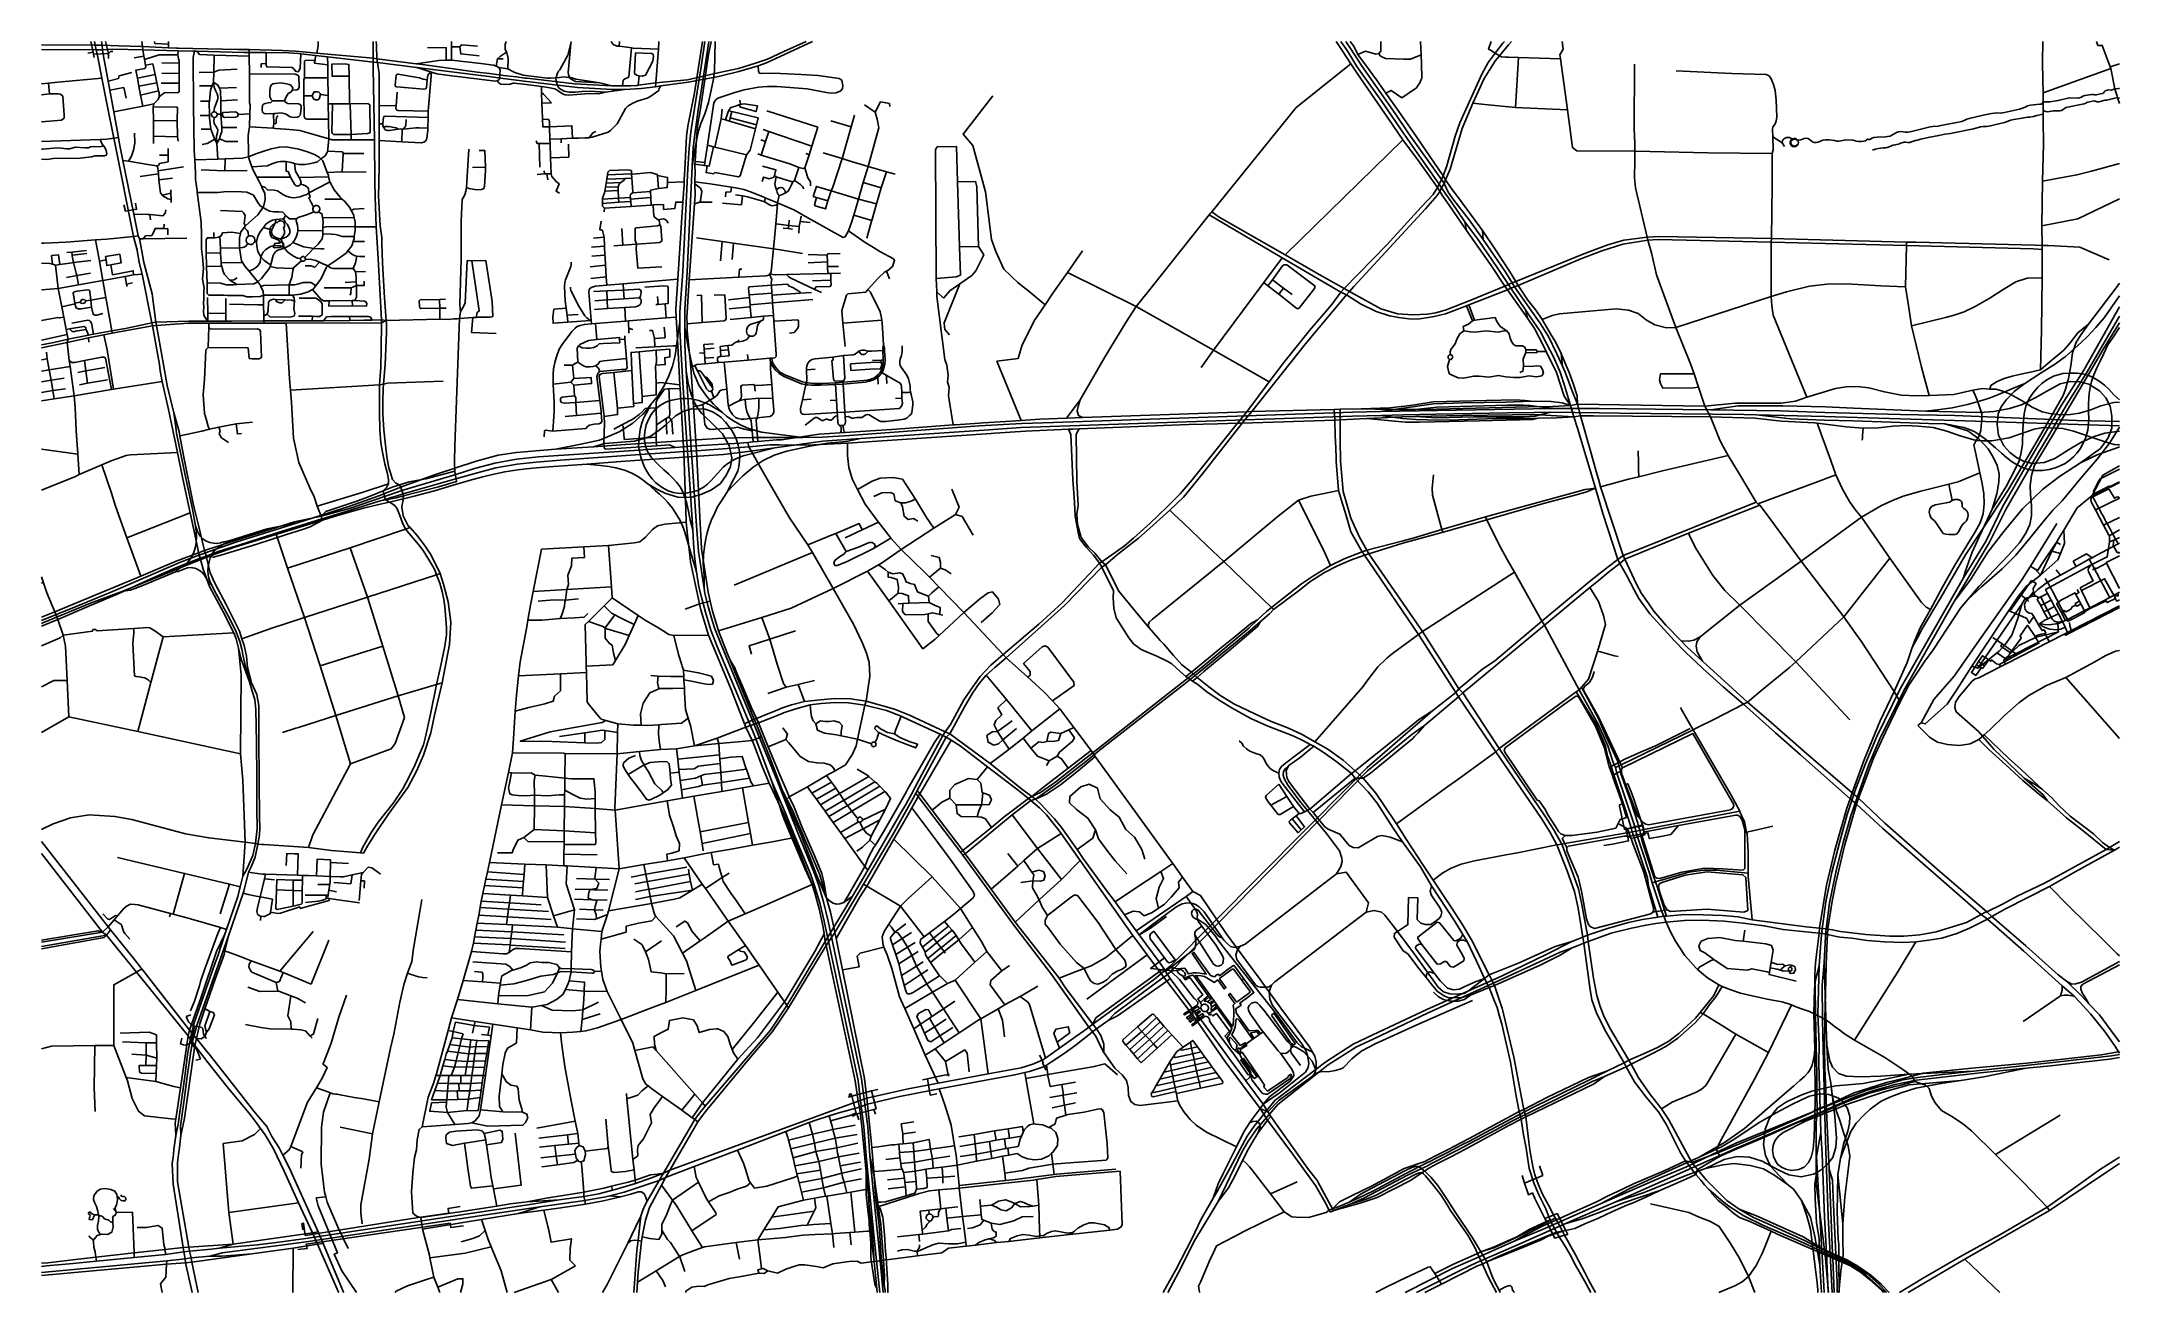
# Model space of a CAD drawing. Header units: inches. Extents: x 13376993 to 13384473, y 3540054 to 3544554.
import ezdxf

# ---------------------------------------------------------------- set-up
doc = ezdxf.new("R2010")
doc.units = ezdxf.units.IN
doc.header["$MEASUREMENT"] = 0

msp = doc.modelspace()

# ---------------------------------------------------------------- linework, layer by layer
for points in [[(13377210.9, 3544541.2), (13377185.9, 3544541.5), (13376993, 3544542.4)], [(13376993, 3544525.3), (13377189.9, 3544524.5), (13377212.4, 3544525)], [(13377170.9, 3544554.2), (13377178.8, 3544516), (13377180.2, 3544508.9), (13377234.3, 3544511.4), (13377223.6, 3544554.2)], [(13377183.2, 3544554.2), (13377185.9, 3544541.5), (13377189.9, 3544524.5), (13377195, 3544498.6), (13377209.9, 3544422.6), (13377227.8, 3544331.1), (13377253.6, 3544206.7), (13377258.2, 3544184.5), (13377323.8, 3543853.5), (13377337, 3543804), (13377343.9, 3543760), (13377355.3, 3543717.5), (13377389.6, 3543542.2), (13377392.3, 3543531.4)], [(13377404.5, 3543544.8), (13377391.1, 3543647.3), (13377361.6, 3543758.9), (13377353.8, 3543800.4), (13377345.3, 3543844.9), (13377340.7, 3543855.4), (13377324.8, 3543933.4), (13377285.5, 3544126.8), (13377272.2, 3544192.2), (13377269.5, 3544209), (13377252.7, 3544301.2), (13377238.4, 3544379.2), (13377232.5, 3544411.6), (13377215.9, 3544501.9), (13377212.4, 3544525), (13377210.9, 3544541.2), (13377208.3, 3544554.2)], [(13377485.9, 3544530.8), (13377478.9, 3544530.9), (13377450.4, 3544532.1), (13377355.8, 3544536), (13377269.6, 3544539.5), (13377210.9, 3544541.2)], [(13377212.4, 3544525), (13377249.2, 3544526.9), (13377357.7, 3544524.1), (13377485, 3544520.9)], [(13377355.8, 3544536), (13377353.8, 3544554.2)], [(13377355.8, 3544536), (13377357.7, 3544524.1), (13377361.7, 3544502.3), (13377364, 3544489.8), (13377367.7, 3544469.8), (13377393.3, 3544474.6)], [(13377450.4, 3544545.2), (13377400.7, 3544547.9), (13377400.1, 3544554.2)], [(13377485, 3544520.9), (13377483.3, 3544506.3), (13377486.5, 3544492.1), (13377488.9, 3544484.8), (13377488.8, 3544476.6), (13377488.6, 3544439.3), (13377488.4, 3544404.5), (13377488.2, 3544373.9), (13377484.4, 3544370.8), (13377436, 3544369.9), (13377427.9, 3544365.4), (13377416.9, 3544355.8)], [(13377450.4, 3544554.2), (13377450.4, 3544545.2), (13377450.4, 3544532.1)], [(13377485, 3544520.9), (13377537.3, 3544519.6)], [(13377537.8, 3544529.6), (13377485.9, 3544530.8)], [(13378186.9, 3544494.5), (13377995.5, 3544511.7), (13377984.1, 3544512.8), (13377906.6, 3544520.2), (13377860.6, 3544522.4), (13377740.5, 3544525.2), (13377700, 3544526.1), (13377537.8, 3544529.6)], [(13377740.5, 3544525.2), (13377740.5, 3544515.2), (13377740.6, 3544501.9), (13377741, 3544438), (13377741.6, 3544333.4)], [(13377984.1, 3544512.8), (13377988.7, 3544539), (13377988.9, 3544554.2)], [(13378186.4, 3544554.2), (13378186.9, 3544494.5), (13378186.5, 3544480)], [(13378206.6, 3544045), (13378207.8, 3544112.4), (13378207.8, 3544198), (13378207.8, 3544258), (13378207.8, 3544323.7), (13378207.8, 3544438.4), (13378202.7, 3544478.4), (13378199.7, 3544491.7), (13378198.6, 3544539.9), (13378198.1, 3544554.2)], [(13378382, 3544532.8), (13378449.6, 3544531.9), (13378449.6, 3544487)], [(13378469.2, 3544487.8), (13378468.7, 3544535.5), (13378468.6, 3544554.2)], [(13378468.7, 3544535.5), (13378499, 3544535.1), (13378504.2, 3544542.3), (13378562, 3544537.5)], [(13378499, 3544535.1), (13378502.3, 3544510), (13378568.3, 3544503.3)], [(13378664.4, 3544554.2), (13378664.4, 3544552.6), (13378664.4, 3544547.8), (13378661.7, 3544546.6), (13378662.3, 3544538.6), (13378662.3, 3544526.3), (13378665, 3544519.5), (13378666.7, 3544516), (13378667.7, 3544513.8), (13378672.5, 3544493.5), (13378671.9, 3544455.9)], [(13378898.9, 3544547.5), (13378887, 3544505.2), (13378858.6, 3544452.3), (13378853.8, 3544448.2)], [(13378888.8, 3544444.8), (13378889.5, 3544455.4), (13378898.9, 3544547.5)], [(13378900, 3544554.2), (13378898.9, 3544547.5)], [(13379213.3, 3544527.1), (13379123.1, 3544530.2), (13379116.8, 3544531.4), (13379109.4, 3544532.8), (13379072.6, 3544537.2), (13379064.8, 3544538.1), (13379051.2, 3544544.3), (13379044.1, 3544554), (13379044, 3544554.2)], [(13379073.5, 3544554.2), (13379072.6, 3544537.2)], [(13379116.8, 3544531.4), (13379106.7, 3544427.4), (13379102.8, 3544423.5), (13379092.2, 3544420.4), (13379086.9, 3544415.1), (13379084.7, 3544395.3)], [(13379215.4, 3544554.2), (13379213.3, 3544527.1), (13379203.7, 3544405.9), (13379202.6, 3544391.6)], [(13379372.6, 3544554.2), (13379343.6, 3544369.9), (13379328.9, 3544298), (13379319.3, 3544249.7), (13379314.5, 3544214.4), (13379309, 3544093.3)], [(13379380.8, 3544554.2), (13379367.3, 3544463.5), (13379343.4, 3544313.6), (13379332.4, 3544244.8)], [(13379345.4, 3544083.3), (13379344.8, 3544109.5), (13379345, 3544113.1), (13379345.6, 3544122.3), (13379351.6, 3544221.2), (13379355.5, 3544259), (13379361.9, 3544291.1), (13379373, 3544368.4), (13379394.4, 3544507.8), (13379403.7, 3544554.2)], [(13379347.7, 3544245.8), (13379357.2, 3544308.9), (13379380.7, 3544460.6), (13379395, 3544554.2)], [(13379393.9, 3544335.5), (13379411, 3544413.4), (13379415.7, 3544448), (13379418.2, 3544554.2)], [(13379745.6, 3544554.2), (13379665.2, 3544518.7), (13379606.3, 3544491.5), (13379562.6, 3544476.6), (13379502.1, 3544457.8), (13379427.7, 3544441.5)], [(13379429.5, 3544428.1), (13379502.8, 3544446.1), (13379572.2, 3544467.2), (13379602.6, 3544478.3), (13379767.7, 3544554.2)], [(13382258.8, 3544554.2), (13382253.7, 3544548.9), (13382226.3, 3544512.7), (13382200.7, 3544478.7), (13382178.3, 3544437.6), (13382137.8, 3544349.2), (13382098.8, 3544261.9), (13382082.1, 3544214.1), (13382051.4, 3544107), (13382038.4, 3544071.3), (13382032.2, 3544057.7), (13382024.6, 3544040.8), (13382017.6, 3544029.3), (13382003.1, 3544004.6), (13381958.9, 3543958.3), (13381835.2, 3543823.1), (13381682.4, 3543665.8), (13381670.4, 3543653.3), (13381637.6, 3543608.9), (13381557.6, 3543515.4), (13381465.6, 3543400), (13381412.4, 3543329.7), (13381331.5, 3543222.8), (13381297.9, 3543181.9), (13381135.5, 3542977.8), (13381091.8, 3542927.4), (13381048.1, 3542883.7), (13381009.1, 3542846.1)], [(13381349.4, 3543223.4), (13381542.6, 3543466.9), (13381690.2, 3543642.6), (13381701.3, 3543655.2), (13381716.5, 3543672.6), (13381974.9, 3543953), (13382017.3, 3544000.6), (13382026.8, 3544014.8), (13382033, 3544028.4), (13382041.7, 3544043.9), (13382047.4, 3544057), (13382063.3, 3544095.8), (13382107, 3544241.7), (13382145.1, 3544332.3), (13382185.9, 3544421.4), (13382227.1, 3544485.9), (13382241.4, 3544503.4), (13382273.5, 3544542.5), (13382284.3, 3544554.2)], [(13381653.1, 3544554.2), (13381675.3, 3544521.7), (13381706.3, 3544474.2), (13381720.4, 3544452.6), (13381741.5, 3544422.2), (13381841.8, 3544276.7), (13381893.2, 3544201.2), (13381950, 3544125.3), (13382017.6, 3544029.3), (13382026.8, 3544014.8), (13382039.2, 3543995)], [(13381670.2, 3544554.2), (13381695.3, 3544518), (13381728, 3544464.5), (13381817.4, 3544339.1), (13381903.5, 3544213.5), (13382024.6, 3544040.8), (13382033, 3544028.4), (13382048.4, 3544004.9)], [(13382056.1, 3544013), (13382041.7, 3544043.9), (13382032.2, 3544057.7), (13381915.5, 3544222.3), (13381866.1, 3544295.9), (13381744.5, 3544468.3), (13381722.7, 3544501.7), (13381700.8, 3544536.3), (13381688, 3544554.2)], [(13382067.2, 3544027), (13382047.4, 3544057), (13382038.4, 3544071.3), (13381929.9, 3544230.9), (13381878.6, 3544302.9), (13381832.2, 3544368.5), (13381798.1, 3544416.1), (13381759.3, 3544470), (13381731.8, 3544507.3), (13381716.5, 3544537.8), (13381704.3, 3544554.2)], [(13381814.5, 3544554.2), (13381813.9, 3544519.4), (13381807, 3544511.4), (13381796.2, 3544509.1), (13381759.3, 3544519.4), (13381731.8, 3544507.3)], [(13381956.4, 3544554.2), (13381959.2, 3544506.9), (13381961.1, 3544474.7), (13381961.8, 3544422.6), (13381959.9, 3544418.4), (13381954.3, 3544405.7), (13381946.1, 3544393.8), (13381942.1, 3544388.1), (13381890.1, 3544351.6)], [(13382210.9, 3544554.2), (13382202.2, 3544526.4), (13382208.8, 3544523.4)], [(13382248.5, 3544499.2), (13382241.4, 3544503.4), (13382226.3, 3544512.7), (13382208.8, 3544523.4)], [(13382461.2, 3544492.1), (13382459.1, 3544506.9), (13382470.6, 3544527.5), (13382467.2, 3544554.2)], [(13384197.1, 3544554.2), (13384196.2, 3544481.2), (13384197.5, 3544416), (13384198.1, 3544369.3), (13384198.3, 3544349.5), (13384198.3, 3544337.9), (13384198.3, 3544310.1), (13384198.3, 3544306.8), (13384198.2, 3544293.7), (13384198.2, 3544271.5), (13384200, 3544184.6), (13384196.2, 3544052.3)], [(13384440.2, 3544463.6), (13384411.3, 3544540.6), (13384395.8, 3544540.4), (13384390.1, 3544554.2)], [(13377178.8, 3544516), (13377159.2, 3544512.6)], [(13377180.2, 3544508.9), (13377182.7, 3544496.4)], [(13377234.3, 3544511.4), (13377234, 3544493.8)], [(13377234.3, 3544511.4), (13377241.4, 3544518.9), (13377249.2, 3544518.9)], [(13377326.9, 3544495.9), (13377361.7, 3544502.3)], [(13377367.7, 3544469.8), (13377368.1, 3544463), (13377364.3, 3544458), (13377332.6, 3544451.5), (13377338.1, 3544422.7), (13377343.6, 3544393.4), (13377349.6, 3544361.8), (13377357.2, 3544322.1)], [(13377364, 3544489.8), (13377416.4, 3544506.3), (13377483.3, 3544506.3)], [(13377393.3, 3544474.6), (13377401.9, 3544435.6), (13377408.4, 3544405.7), (13377414.5, 3544376.9), (13377416.1, 3544370.2), (13377416.9, 3544355.8), (13377412.5, 3544345.4), (13377396.9, 3544330), (13377395.2, 3544319.7), (13377395.7, 3544269.2), (13377396.3, 3544213.6), (13377396.5, 3544188.1)], [(13377426, 3544477.5), (13377488.8, 3544476.6)], [(13377537.3, 3544519.6), (13377543.1, 3544519.5), (13377552.2, 3544519.2), (13377720.9, 3544515), (13377740.5, 3544515.2), (13377801.9, 3544514.5), (13377882.1, 3544513.6), (13377918, 3544511.5), (13377926.7, 3544510.5), (13377979.6, 3544504.3), (13378022.6, 3544499.3), (13378167, 3544483), (13378186.5, 3544480)], [(13377543.1, 3544519.5), (13377538.9, 3544497.1), (13377539.9, 3544324.8), (13377542, 3544164), (13377544.2, 3544128.6), (13377547.1, 3544082.3), (13377547.5, 3544058.3)], [(13377552.2, 3544519.2), (13377561.2, 3544508.3), (13377614.9, 3544505.1), (13377740.6, 3544501.9)], [(13377612.4, 3544408.3), (13377613.3, 3544444.3), (13377614.9, 3544505.1)], [(13377613.3, 3544444.3), (13377631.6, 3544451.8), (13377697, 3544455)], [(13377801.6, 3544474.8), (13377784.1, 3544474.4), (13377783.4, 3544460.7)], [(13377801.9, 3544514.5), (13377801.6, 3544474.8), (13377801.5, 3544469.3), (13377803.4, 3544463.7), (13377895.6, 3544460.7), (13377902.3, 3544455.6), (13377906.7, 3544447.4), (13377915.2, 3544445.5), (13377918.9, 3544447.8), (13377924.1, 3544458.5), (13377926.7, 3544510.5)], [(13377977.8, 3544487), (13377942.2, 3544486.6), (13377939.1, 3544483.9), (13377939.1, 3544423.5), (13377937.4, 3544416.4), (13377937.6, 3544358.9), (13377937.8, 3544284.7), (13377941.7, 3544277.1), (13377948.8, 3544274.7), (13378025.7, 3544275.2)], [(13377979.6, 3544504.3), (13377977.8, 3544487), (13377974.5, 3544476.1)], [(13377974.5, 3544476.1), (13378023, 3544470.7)], [(13377998.9, 3544131.9), (13378012.3, 3544142.3), (13378021.3, 3544154.9), (13378022.4, 3544160.4), (13378023.7, 3544167.5), (13378026.7, 3544204), (13378025.7, 3544275.2), (13378025, 3544330.1), (13378024.5, 3544360.7), (13378023.7, 3544424.1), (13378023, 3544470.7), (13378022.6, 3544499.3)], [(13378107.5, 3544201), (13378107, 3544220.3), (13378103.8, 3544326.7), (13378103, 3544330.4), (13378101.5, 3544338), (13378100.2, 3544429.7), (13378099.6, 3544472.3), (13378085.3, 3544474.6), (13378038.1, 3544473.4), (13378038.9, 3544429.7), (13378100.2, 3544429.7)], [(13378186.5, 3544480), (13378187, 3544459.2), (13378192, 3544201), (13378192.7, 3544050.3)], [(13378186.5, 3544480), (13378202.7, 3544478.4), (13378344.5, 3544460.7), (13378603.3, 3544429.1)], [(13378605, 3544439.2), (13378560.9, 3544444.7), (13378364, 3544471.8), (13378341.2, 3544474.6), (13378199.7, 3544491.7), (13378186.9, 3544494.5)], [(13378469.2, 3544487.8), (13378449.6, 3544487), (13378422.7, 3544485.8), (13378341.2, 3544474.6)], [(13378344.5, 3544460.7), (13378397.3, 3544444.3), (13378416.2, 3544438.4), (13378460.5, 3544432.3), (13378627.2, 3544412), (13378633.4, 3544413.5), (13378638.6, 3544416.1), (13378641.4, 3544419.5), (13378643.4, 3544453), (13378638.9, 3544461.4), (13378633.2, 3544465.1), (13378630.1, 3544466), (13378620.1, 3544468.9), (13378574.9, 3544475.1), (13378469.2, 3544487.8)], [(13378666.7, 3544516), (13378645.7, 3544501.5), (13378633.9, 3544491.8), (13378630.1, 3544466)], [(13378633.9, 3544491.8), (13378654.5, 3544491.8)], [(13378638.9, 3544461.4), (13378671.9, 3544455.9), (13378689.2, 3544446.9), (13378697.3, 3544442.8)], [(13378853.8, 3544448.2), (13378850, 3544440.7), (13378844.4, 3544421), (13378847.7, 3544403.6), (13378855.7, 3544386.9), (13378874.8, 3544375.8), (13378892.5, 3544372.4)], [(13379130.5, 3544513.9), (13379190.1, 3544510.8), (13379194.5, 3544508.1), (13379195.8, 3544501.5), (13379193.2, 3544483.9), (13379166.7, 3544433.2), (13379155.3, 3544430.1), (13379144.2, 3544431.4), (13379135, 3544433.2), (13379127.9, 3544439.3), (13379130.5, 3544513.9)], [(13379864.5, 3544421.8), (13379788.9, 3544431.7), (13379727.2, 3544435.6), (13379627.7, 3544441), (13379582.9, 3544439.3), (13379577.4, 3544440.6), (13379574, 3544446.1), (13379572.2, 3544467.2)], [(13380731.3, 3543265.3), (13380821.5, 3543421.8), (13380896.6, 3543543.9), (13380933.2, 3543601.2), (13380992.6, 3543674.4), (13381196.5, 3543930.5), (13381201.3, 3543936.5), (13381205.5, 3543941.8), (13381509.1, 3544316.8), (13381706.3, 3544474.2)], [(13381807, 3544511.4), (13381811.6, 3544502.9), (13381820.1, 3544498.4), (13381826.6, 3544495.5), (13381831.5, 3544493.2), (13381895.8, 3544491.2), (13381920.7, 3544490.4), (13381959.2, 3544506.9)], [(13382188.7, 3544327.9), (13382298.6, 3544317), (13382309.3, 3544496.9)], [(13382263.1, 3544498.7), (13382248.5, 3544499.2)], [(13382461.2, 3544492.1), (13382309.3, 3544496.9), (13382274, 3544498), (13382263.1, 3544498.7)], [(13382728, 3544160), (13382519.8, 3544161), (13382503.7, 3544172.9), (13382485.6, 3544308.9), (13382461.2, 3544492.1)], [(13382728, 3544160), (13382728, 3544189.1), (13382726, 3544240.3), (13382726.9, 3544473.2)], [(13383222.4, 3544151.3), (13383226.2, 3544164.6), (13383225.7, 3544212.1), (13383223.7, 3544237.5), (13383225.7, 3544248.1), (13383232, 3544256.4), (13383237.5, 3544267.4), (13383239.5, 3544283.7), (13383237.8, 3544342.9), (13383233.3, 3544378), (13383227.5, 3544399.3), (13383218, 3544423.1), (13383211.9, 3544431), (13383201.3, 3544435.4), (13383077.8, 3544440), (13382877.5, 3544448.7)], [(13384441.6, 3544456.9), (13384198.1, 3544369.3)], [(13384440.2, 3544463.6), (13384473, 3544474.1)], [(13384457.8, 3544380.4), (13384456.9, 3544383.7), (13384441.6, 3544456.9), (13384440.2, 3544463.6)], [(13376993, 3544402), (13377018.5, 3544404.9), (13377051.2, 3544408.6), (13377209.9, 3544422.6)], [(13377018.5, 3544404.9), (13377021.4, 3544366.5)], [(13377232.5, 3544411.6), (13377269.9, 3544421.1), (13377272.1, 3544431.1), (13377317.8, 3544442.7)], [(13377238.4, 3544379.2), (13377288.6, 3544388.9), (13377297.5, 3544351.2)], [(13377338.1, 3544422.7), (13377401.9, 3544435.6)], [(13377343.6, 3544393.4), (13377408.4, 3544405.7)], [(13377349.6, 3544361.8), (13377414.5, 3544376.9)], [(13377423.1, 3544404.2), (13377488.4, 3544404.5)], [(13377425.6, 3544440.9), (13377488.6, 3544439.3)], [(13377560.4, 3544443.2), (13377613.3, 3544444.3)], [(13377562, 3544395), (13377607.2, 3544395.3)], [(13377627.1, 3544131.7), (13377623.9, 3544187.8), (13377616.6, 3544203.6), (13377611.7, 3544214.3), (13377602.1, 3544238.8), (13377597.3, 3544280.3), (13377597.3, 3544288.9), (13377596.8, 3544336.6), (13377597.2, 3544340.4), (13377601.1, 3544379.6), (13377607.2, 3544395.3), (13377612.4, 3544408.3)], [(13377612.6, 3544301.7), (13377615.9, 3544315.9), (13377619.1, 3544326), (13377625.5, 3544340.8), (13377628.2, 3544353.1), (13377625.5, 3544366.4), (13377620.7, 3544375.9), (13377614.3, 3544389.8), (13377612.8, 3544402.5), (13377612.4, 3544408.3)], [(13377612.4, 3544408.3), (13377627.6, 3544397.7), (13377633, 3544387.1), (13377637.2, 3544376.5), (13377637.9, 3544340.9), (13377638.8, 3544292.6), (13377642.5, 3544245.7), (13377641.5, 3544230.8), (13377637.2, 3544217.5), (13377633.5, 3544204.8), (13377623.9, 3544187.8)], [(13377633, 3544387.1), (13377694.3, 3544389.6)], [(13377895.6, 3544379.9), (13377913.7, 3544380.3), (13377918.5, 3544383.7), (13377920.5, 3544389.8), (13377918.8, 3544429.5), (13377913.4, 3544435), (13377905.9, 3544437), (13377741, 3544438)], [(13377824.2, 3544341), (13377819.4, 3544345.7), (13377814.8, 3544354.9), (13377815.1, 3544379.6), (13377817.5, 3544392.8), (13377820.6, 3544398.3), (13377825.8, 3544401.7), (13377833.5, 3544403.5), (13377854.9, 3544405.4), (13377874.8, 3544402), (13377884, 3544400.2), (13377890.7, 3544397.4), (13377894.4, 3544393.1), (13377897.2, 3544387.6), (13377896.5, 3544381.8), (13377895.6, 3544379.9), (13377893.8, 3544376), (13377887.4, 3544370.8), (13377881.2, 3544367.4), (13377877.5, 3544361.6), (13377873.6, 3544355.2), (13377869.6, 3544347.5), (13377868.1, 3544341.6)], [(13377937.6, 3544358.9), (13377967.1, 3544358.9), (13377970.7, 3544367.1), (13377974.2, 3544373.1), (13377984.9, 3544373.5), (13377991.3, 3544372.4), (13377995.6, 3544367.1), (13377997.1, 3544363.5), (13378024.5, 3544360.7)], [(13377939.1, 3544423.5), (13378023.7, 3544424.1)], [(13378207.8, 3544198), (13378289.4, 3544193.6), (13378360.2, 3544189.8), (13378369.2, 3544191.9), (13378374.6, 3544195.6), (13378380.3, 3544205.8), (13378383.2, 3544235.7), (13378383.4, 3544242.7), (13378384.5, 3544281.2), (13378385.2, 3544304.4), (13378397.3, 3544444.3)], [(13378397.3, 3544444.3), (13378388.5, 3544439.3), (13378383.9, 3544433.5), (13378382.4, 3544424.8), (13378381.5, 3544416.1), (13378378.7, 3544389.2), (13378375.8, 3544384.8), (13378369.7, 3544383.6), (13378272.1, 3544390.9), (13378266.6, 3544392.6), (13378265.4, 3544397), (13378270, 3544433.2), (13378272.1, 3544436.4), (13378276.1, 3544437.5), (13378353.5, 3544423.9), (13378366.5, 3544419), (13378381.5, 3544416.1)], [(13378269.5, 3544322.7), (13378272.9, 3544372.4)], [(13378603.3, 3544429.1), (13378654.8, 3544421.6)], [(13378655.9, 3544432.8), (13378605, 3544439.2)], [(13378633.4, 3544413.5), (13378638.7, 3544405.4), (13378646.2, 3544401.2), (13378673.7, 3544400.3), (13378679.6, 3544401.4), (13378690.9, 3544404.5), (13378694.8, 3544404.9)], [(13378654.8, 3544421.6), (13378703, 3544415.6)], [(13378702.9, 3544426.9), (13378655.9, 3544432.8)], [(13378694.8, 3544404.9), (13378727.9, 3544401.4)], [(13378697.3, 3544442.8), (13378726.9, 3544433.5)], [(13378733, 3544423.2), (13378702.9, 3544426.9)], [(13378703, 3544415.6), (13378730.7, 3544411.3)], [(13378726.9, 3544433.5), (13378813, 3544422.8), (13378825.1, 3544422.8), (13378857.6, 3544425.6), (13378871.1, 3544427), (13378902.3, 3544424.2), (13378916.7, 3544419.1), (13379002.4, 3544405.6)], [(13378727.9, 3544401.4), (13378792.3, 3544392.3), (13378816.6, 3544389.4), (13378840.4, 3544384.3), (13378848.6, 3544380), (13378868.4, 3544366.8), (13378877.4, 3544362.9), (13378890.2, 3544361.3), (13378919.8, 3544363.3), (13378963.8, 3544367.6), (13378998.4, 3544366.4), (13379023.5, 3544372.3)], [(13378730.7, 3544411.3), (13378830.6, 3544399.7), (13378922.1, 3544389.1), (13379047.1, 3544382), (13379091.3, 3544382.3)], [(13379317.7, 3544416.7), (13379203.7, 3544405.9), (13379140.1, 3544397.1), (13379136.9, 3544396.6), (13379113.1, 3544395.4), (13379084.7, 3544395.3), (13379045.7, 3544395.3), (13378912.1, 3544402.2), (13378741.7, 3544422.1), (13378733, 3544423.2)], [(13378792.3, 3544392.3), (13378793, 3544370.9), (13378794.2, 3544332.4), (13378795.8, 3544279), (13378796.3, 3544274.1), (13378815.9, 3544275.1), (13378820.3, 3544271.7), (13378821.3, 3544265.3), (13378821.8, 3544247.4), (13378823.2, 3544203.5), (13378823.7, 3544187.3), (13378825.4, 3544135.9), (13378827.2, 3544079), (13378829.5, 3544069.1)], [(13378793, 3544370.9), (13378800.3, 3544365)], [(13378914.6, 3544410.8), (13378895.6, 3544421.4), (13378890.1, 3544435.1), (13378888.8, 3544444.8)], [(13378892.5, 3544372.4), (13378914.7, 3544372.4), (13378938, 3544375.1), (13378968.1, 3544375.8), (13379023.5, 3544372.3), (13379091.3, 3544382.3)], [(13379045.7, 3544395.3), (13379002.4, 3544405.6), (13378914.6, 3544410.8)], [(13378948.9, 3544207.9), (13378964, 3544208.2), (13378974.7, 3544210.5), (13379032.3, 3544228.1), (13379041.1, 3544234.2), (13379054.6, 3544247.2), (13379064.8, 3544258.8), (13379095.5, 3544313.1), (13379105.2, 3544322.9), (13379121, 3544332.2), (13379141, 3544340.5), (13379173.1, 3544350.3), (13379182.3, 3544355.4), (13379214.9, 3544378.6), (13379216.7, 3544385.6), (13379222.8, 3544394.5)], [(13379091.3, 3544382.3), (13379151.7, 3544385.2), (13379202.6, 3544391.6), (13379222.8, 3544394.5), (13379320.6, 3544408)], [(13379140.1, 3544397.1), (13379144.2, 3544431.4)], [(13379427.7, 3544441.5), (13379317.7, 3544416.7)], [(13379320.6, 3544408), (13379429.5, 3544428.1)], [(13379345, 3544113.1), (13379379, 3544108.4), (13379380.7, 3544119.2), (13379390.2, 3544181.2), (13379413.4, 3544333.9), (13379418.5, 3544343.4), (13379427.6, 3544350.2), (13379488.1, 3544371.3), (13379522.6, 3544380.8), (13379573.3, 3544390), (13379606.8, 3544392.7), (13379639.3, 3544393), (13379748.9, 3544384.8), (13379818.3, 3544370.8), (13379833.7, 3544369.1), (13379853.9, 3544369.8)], [(13379853.9, 3544369.8), (13379870, 3544377), (13379876.2, 3544385.5), (13379876.9, 3544394.8), (13379873.4, 3544415.6), (13379864.5, 3544421.8)], [(13381832.2, 3544368.5), (13381851.5, 3544378.6), (13381890.1, 3544351.6)], [(13384013.1, 3544295.9), (13384022.2, 3544297.3), (13384030.5, 3544298.1), (13384044.8, 3544297.3), (13384059.3, 3544299.2), (13384113.9, 3544311.6), (13384127.9, 3544315.3), (13384135.9, 3544319.3), (13384142.4, 3544322.8), (13384153.3, 3544325.5), (13384174.7, 3544328.4), (13384186.7, 3544328.8), (13384193.2, 3544328.5), (13384198.3, 3544337.9), (13384222.6, 3544337.2), (13384252.9, 3544341.9), (13384292, 3544352.2), (13384324.3, 3544351.2), (13384336.2, 3544354.1), (13384341.9, 3544358.2), (13384349.1, 3544359.8), (13384372.5, 3544364.3), (13384378.8, 3544364), (13384383.9, 3544362.4), (13384389.3, 3544362.2), (13384410.9, 3544367), (13384415.5, 3544369.1), (13384418.1, 3544373.4), (13384421.8, 3544377.3), (13384433.1, 3544380.7), (13384443.5, 3544379.6), (13384456.9, 3544383.7), (13384470.6, 3544385.9), (13384473, 3544386.6)], [(13384464.5, 3544358.4), (13384457.8, 3544380.4)], [(13377021.4, 3544366.5), (13376993, 3544363.1)], [(13376993, 3544265.3), (13377065.2, 3544271.1), (13377074.3, 3544278.9), (13377074.3, 3544289.2), (13377069.1, 3544358.2), (13377060.7, 3544364.6), (13377051.7, 3544366.5), (13377021.4, 3544366.5)], [(13377396.9, 3544330), (13377357.2, 3544322.1), (13377252.7, 3544301.2)], [(13377395.2, 3544319.7), (13377479.5, 3544318.4), (13377481.8, 3544316.5), (13377481, 3544270.3), (13377482.9, 3544211.7), (13377485.2, 3544196.3)], [(13377565.7, 3544340.3), (13377597.2, 3544340.4)], [(13377621.7, 3544283.8), (13377623.9, 3544286.4), (13377625, 3544289.6), (13377625.1, 3544293), (13377624.1, 3544296.2), (13377622.1, 3544299), (13377619.4, 3544300.9), (13377616, 3544301.9), (13377612.6, 3544301.7), (13377609.4, 3544300.4), (13377606.8, 3544298.1), (13377605.1, 3544295.2), (13377604.5, 3544291.8), (13377605, 3544288.4), (13377606.6, 3544285.3), (13377609, 3544283), (13377612.1, 3544281.6), (13377615.5, 3544281.2), (13377618.8, 3544282), (13377621.7, 3544283.8)], [(13377625.1, 3544293), (13377638.8, 3544292.6), (13377643.6, 3544292.5), (13377645.7, 3544299.4), (13377690.9, 3544301.5), (13377697.3, 3544298.3), (13377701.5, 3544292.5)], [(13377637.9, 3544340.9), (13377698.1, 3544344.1)], [(13377741.6, 3544333.4), (13377743.7, 3544326.6), (13377742.8, 3544294), (13377741.3, 3544247.9), (13377739, 3544233.6), (13377737.2, 3544216.3), (13377737.8, 3544156.7), (13377738.4, 3544139.3), (13377742.6, 3544123.7), (13377749.9, 3544104.1), (13377754.6, 3544091.3), (13377765.4, 3544071.6), (13377768.1, 3544066.3), (13377776.2, 3544050.6), (13377784.9, 3544033.6)], [(13377826.3, 3544242.4), (13377828.6, 3544259.7), (13377828.3, 3544293), (13377826.9, 3544295.4), (13377799.5, 3544294.8), (13377791.5, 3544296.2), (13377788, 3544300.1), (13377786.8, 3544310.4), (13377788.3, 3544326), (13377792.1, 3544329.5), (13377798.3, 3544331.9), (13377808.6, 3544333.3), (13377818.3, 3544334.8), (13377824.2, 3544341), (13377868.1, 3544341.6), (13377871.3, 3544336), (13377879.9, 3544331.6), (13377918.1, 3544329.8), (13377923.7, 3544327.4), (13377927, 3544323.6), (13377928.1, 3544316.3), (13377925.2, 3544294.8), (13377923.7, 3544289.5), (13377919, 3544285), (13377914.6, 3544282.4), (13377899.9, 3544281.2), (13377888.4, 3544283.6), (13377881.9, 3544287.7), (13377873.7, 3544293), (13377865.1, 3544295.9), (13377855.1, 3544297.7), (13377832.8, 3544295.4), (13377828.3, 3544293)], [(13377967.1, 3544358.9), (13377972.4, 3544347.8), (13377979.2, 3544345), (13377988.1, 3544345), (13377992.1, 3544348.5), (13377997.1, 3544363.5)], [(13378025, 3544330.1), (13378040, 3544330.1), (13378103, 3544330.4)], [(13378040, 3544330.1), (13378037.4, 3544228.6), (13378040, 3544223), (13378043.4, 3544220.3), (13378107, 3544220.3), (13378167.5, 3544223), (13378174.3, 3544226), (13378175.8, 3544230.1), (13378174.7, 3544326.7), (13378167.9, 3544331.2), (13378103, 3544330.4)], [(13378207.8, 3544323.7), (13378269.5, 3544322.7), (13378268.7, 3544313.8), (13378271, 3544308.6), (13378276.4, 3544306.1), (13378385.2, 3544304.4)], [(13378794.2, 3544332.4), (13378828.8, 3544334.2)], [(13378800.3, 3544365), (13378828.8, 3544334.2)], [(13379334.6, 3544104.6), (13379344.4, 3544165.4), (13379353.9, 3544216.6), (13379359.2, 3544236), (13379366.8, 3544259), (13379380.1, 3544294.6), (13379393.9, 3544335.5)], [(13379388.9, 3544106.9), (13379385, 3544083.1), (13379411.7, 3544078.4), (13379416.8, 3544083.1), (13379501.4, 3544067.6), (13379508.3, 3544071.5), (13379531.1, 3544147.1), (13379544.4, 3544163.4), (13379563.3, 3544240.9), (13379566.6, 3544254.8), (13379572.7, 3544279.8), (13379477.3, 3544302.8), (13379465.8, 3544305.6)], [(13379417.2, 3544173.8), (13379439.1, 3544276.8), (13379443, 3544311.6)], [(13379454.6, 3544272.3), (13379465.8, 3544305.6), (13379473.9, 3544316.7), (13379491.5, 3544321.9), (13379502.7, 3544327.1), (13379508.7, 3544328.4), (13379512.2, 3544329.2), (13379522.5, 3544330.5), (13379570.1, 3544323.2), (13379565, 3544302.6), (13379508.7, 3544318), (13379502.7, 3544327.1)], [(13379469.5, 3544268), (13379472.3, 3544280.3), (13379477.3, 3544302.8)], [(13379508.7, 3544328.4), (13379506.4, 3544343.7)], [(13379604.4, 3544305.7), (13379788, 3544246.5)], [(13379968.1, 3544105.4), (13380007.1, 3544243.8), (13380000.9, 3544275.1), (13379994.3, 3544300.1), (13379955.6, 3544327)], [(13379994.3, 3544300.1), (13380013.3, 3544337.1), (13380044.9, 3544331.4), (13380046.3, 3544320.8)], [(13380479.4, 3543714.4), (13380457.6, 3543735.4), (13380428.5, 3543799.5), (13380412.4, 3543842.7), (13380390.8, 3544013.2), (13380345.9, 3544180.3), (13380311, 3544220.8), (13380417.7, 3544358.9)], [(13382145.1, 3544332.3), (13382177.7, 3544329)], [(13382177.7, 3544329), (13382188.7, 3544327.9)], [(13382298.6, 3544317), (13382485.6, 3544308.9)], [(13383982.2, 3544289.5), (13384013.1, 3544295.9)], [(13384466.3, 3544352.6), (13384427.5, 3544343), (13384421.4, 3544343), (13384398.3, 3544337.8), (13384393.1, 3544337.2), (13384388.8, 3544338.6), (13384385.5, 3544340.4), (13384381.6, 3544340.7), (13384359.4, 3544336.3), (13384356, 3544335.4), (13384352.3, 3544332.5), (13384346.3, 3544330.3), (13384286.7, 3544318.2), (13384281.3, 3544316.9), (13384276.7, 3544314.6), (13384270.7, 3544309.8), (13384264.7, 3544306.6), (13384257.9, 3544305), (13384251.6, 3544304.9), (13384235.7, 3544305.7), (13384221, 3544302.5), (13384214.2, 3544301.8), (13384208.1, 3544302.9), (13384198.3, 3544306.8)], [(13384473, 3544330.9), (13384467.5, 3544348.7), (13384466.3, 3544352.6), (13384464.5, 3544358.4)], [(13384473, 3544351.9), (13384467.5, 3544348.7)], [(13377305.7, 3544123.5), (13377316.6, 3544142.2), (13377324.4, 3544163.7), (13377328.3, 3544189.2), (13377327.4, 3544224.4)], [(13377395.7, 3544269.2), (13377481, 3544270.3)], [(13377564.1, 3544287.8), (13377597.3, 3544288.9)], [(13377567.3, 3544239), (13377602.1, 3544238.8)], [(13377615.5, 3544281.2), (13377613.3, 3544270.1), (13377614.9, 3544259.5), (13377622.8, 3544246.2), (13377627.1, 3544236.7), (13377626.6, 3544226.6), (13377622.8, 3544213.8), (13377623.9, 3544187.8)], [(13377642.5, 3544245.7), (13377695.4, 3544245.5)], [(13377643.6, 3544292.5), (13377646.2, 3544284), (13377651, 3544281.3), (13377690.4, 3544281.8), (13377696.7, 3544284), (13377701.5, 3544292.5)], [(13377742.8, 3544294), (13377701.5, 3544292.5)], [(13377741.3, 3544247.9), (13377826.3, 3544242.4), (13377835.5, 3544241.8), (13377870.9, 3544239.4), (13377898.4, 3544237), (13377922.4, 3544234), (13377947.6, 3544226.8), (13378026.7, 3544204), (13378038.7, 3544201), (13378107.5, 3544201), (13378192, 3544201)], [(13377844.8, 3544287), (13377840.7, 3544284.3), (13377838.5, 3544279.8), (13377837.6, 3544272), (13377837.6, 3544263.9), (13377836.2, 3544258.9), (13377828.6, 3544259.7)], [(13378222.1, 3544258), (13378207.8, 3544258)], [(13378224.9, 3544245.3), (13378221.7, 3544250.9), (13378222.1, 3544258), (13378222.9, 3544271.3), (13378223.4, 3544280.9), (13378226.3, 3544284.6), (13378229.7, 3544286.3), (13378384.5, 3544281.2)], [(13378224.9, 3544245.3), (13378230.2, 3544248.4), (13378240.7, 3544248.4), (13378249.2, 3544247.3), (13378260.8, 3544245.3), (13378269, 3544243.6), (13378276.9, 3544239.3)], [(13378224.9, 3544245.3), (13378229.1, 3544238.5), (13378233.3, 3544235.4), (13378238.7, 3544234.5), (13378245.8, 3544234.2), (13378276.9, 3544239.3), (13378286, 3544240.2), (13378291.3, 3544239.4), (13378295, 3544238.8), (13378340.3, 3544244.1), (13378352.8, 3544243.9), (13378383.4, 3544242.7)], [(13378291.3, 3544239.4), (13378289.4, 3544193.6)], [(13378295, 3544238.8), (13378301.5, 3544247.3), (13378303.8, 3544252.3), (13378305.5, 3544273.6)], [(13378796.3, 3544274.1), (13378797.7, 3544247), (13378821.8, 3544247.4)], [(13378821.8, 3544247.4), (13378902.4, 3544251.2), (13378903.8, 3544206.2)], [(13378987.8, 3544231.2), (13378977.7, 3544226.4), (13378964, 3544208.2)], [(13379332.4, 3544244.8), (13379330.2, 3544227.9), (13379324.4, 3544170.6), (13379319.8, 3544098.2), (13379301.8, 3543726.8), (13379290.9, 3543580.4), (13379290.5, 3543547.6), (13379290.7, 3543516.5), (13379300.2, 3543347), (13379311, 3543179.8), (13379323, 3543014.8), (13379336.9, 3542797.3)], [(13379377.7, 3542586.5), (13379357.6, 3542719.6), (13379349.6, 3542829.1), (13379335.7, 3543025.5), (13379331.1, 3543091.6), (13379325, 3543181.5), (13379313.5, 3543369.3), (13379309, 3543463.2), (13379308.2, 3543525.2), (13379309.1, 3543564.6), (13379309.2, 3543590.3), (13379316.7, 3543726.1), (13379334.6, 3544104.6), (13379338.8, 3544172.4), (13379345.5, 3544230.4), (13379347.7, 3544245.8)], [(13379439.1, 3544276.8), (13379454.6, 3544272.3), (13379469.5, 3544268), (13379563.3, 3544240.9)], [(13379472.3, 3544280.3), (13379566.6, 3544254.8)], [(13379571, 3544149.9), (13379583.7, 3544146.1), (13379686.7, 3544115), (13379718.6, 3544100.8), (13379734.5, 3544097.1), (13379741.2, 3544100), (13379756.4, 3544147.3), (13379766.1, 3544177.5), (13379788, 3544246.5)], [(13379610.6, 3544230.9), (13379599.1, 3544194.7), (13379583.7, 3544146.1)], [(13379591, 3544237.5), (13379610.6, 3544230.9), (13379652.9, 3544216.7), (13379766.1, 3544177.5)], [(13379834, 3544269), (13379908, 3544247.8)], [(13379920, 3544289.1), (13379908, 3544247.8), (13379875.9, 3544137), (13379878.2, 3544132.3), (13379899.9, 3544125.6), (13379968.1, 3544105.4)], [(13383405.8, 3544199.4), (13383415.4, 3544200.7), (13383427.3, 3544200.4), (13383437.3, 3544199.5), (13383447.2, 3544198.2), (13383455.7, 3544196.3), (13383463.5, 3544196.1), (13383469.7, 3544196.7), (13383476.2, 3544198.7), (13383483.1, 3544199.9), (13383490.9, 3544200.6), (13383512.5, 3544200.1), (13383519.3, 3544198.8), (13383525.7, 3544196.3), (13383533.5, 3544195.1), (13383544.1, 3544194.5), (13383552.7, 3544195.4), (13383558.9, 3544197), (13383562.2, 3544199), (13383563.5, 3544201.3), (13383565.5, 3544202.8), (13383567.6, 3544202.9), (13383571.2, 3544202.1), (13383574.1, 3544201.7), (13383577, 3544203), (13383581.9, 3544206.6), (13383589, 3544208.6), (13383600.5, 3544209.9), (13383630.7, 3544211.9), (13383637.8, 3544212.6), (13383647.3, 3544214.3), (13383654.3, 3544217.2), (13383661.6, 3544222), (13383670.3, 3544226.8), (13383677.8, 3544229.6), (13383684.8, 3544230.3), (13383694.7, 3544230), (13383702.3, 3544228.8), (13383711.3, 3544228.3), (13383720.2, 3544230), (13383791.5, 3544247.1), (13383801.8, 3544248.6), (13383820.9, 3544250), (13383829.6, 3544252.2), (13383905.8, 3544267.1), (13383916.5, 3544271.1), (13383923.2, 3544274.6), (13383931.7, 3544277.9), (13383982.2, 3544289.5)], [(13384198.2, 3544293.7), (13384176.1, 3544288.2), (13384163.8, 3544285), (13384150.5, 3544282.6), (13384142.3, 3544281.9), (13384122.6, 3544278.8), (13384092.7, 3544274.2), (13384080.4, 3544271), (13384072.6, 3544267.7), (13384059.7, 3544263.5), (13384002.8, 3544250.5), (13383994.4, 3544249.2), (13383982.8, 3544248.7), (13383972.8, 3544247.8), (13383961.3, 3544244.5), (13383948.2, 3544240.7), (13383864.8, 3544223.3), (13383844.7, 3544220.8), (13383822.6, 3544216.9), (13383784.8, 3544208.6), (13383758.6, 3544202.6), (13383727.3, 3544195.3), (13383718, 3544191.7), (13383711, 3544191.3), (13383702.6, 3544192), (13383697.1, 3544192), (13383691.3, 3544190.2), (13383685.1, 3544188.3), (13383681.3, 3544186.4), (13383666.1, 3544182.6), (13383656.8, 3544181.1), (13383651.8, 3544179.5), (13383649.8, 3544178.1), (13383643.9, 3544175.4), (13383637.2, 3544173.2), (13383631.1, 3544172.5), (13383622.4, 3544171.5), (13383605.6, 3544169), (13383595.5, 3544167.7), (13383584.6, 3544164.1)], [(13376993, 3544194.4), (13377203.5, 3544202.5), (13377228, 3544203.5), (13377253.6, 3544206.7), (13377269.5, 3544209)], [(13377215.9, 3544179.4), (13377207, 3544177.2), (13377169.6, 3544175.4), (13377162.1, 3544171.6), (13377150.5, 3544171.6), (13377115.3, 3544174.3), (13377093.6, 3544168.6), (13377082.4, 3544168.3), (13377053.6, 3544172.4), (13377037.5, 3544170.9), (13376997.9, 3544167.5), (13376993, 3544167.6)], [(13376993, 3544131.3), (13377013.2, 3544130.5), (13377035.3, 3544133.5), (13377083.5, 3544135.3), (13377121.3, 3544134.2), (13377172.9, 3544139.1), (13377185.6, 3544143.2), (13377207.3, 3544142.8), (13377219.3, 3544143.6), (13377226, 3544145.8), (13377228.3, 3544150.6)], [(13377220.6, 3544173.5), (13377215.9, 3544179.4), (13377211.1, 3544184.7), (13377203.5, 3544202.5)], [(13377228.3, 3544150.6), (13377225, 3544162.3), (13377220.6, 3544173.5)], [(13377396.3, 3544213.6), (13377482.9, 3544211.7)], [(13377407.9, 3544106.7), (13377413.9, 3544108.6), (13377417.7, 3544115.9), (13377448.5, 3544121.4), (13377448.5, 3544146.2), (13377448.5, 3544169.7)], [(13377417.3, 3544145.3), (13377448.5, 3544146.2)], [(13377571.1, 3544184.4), (13377589.3, 3544187.6), (13377616.6, 3544203.6)], [(13377633.5, 3544204.8), (13377655.8, 3544194.6), (13377699.7, 3544194.6)], [(13378031.3, 3544050), (13378029.1, 3544054.2), (13378026.4, 3544067.6), (13378025.5, 3544072.1), (13378021.1, 3544083.5), (13378005.1, 3544124.9), (13377998.9, 3544131.9), (13377994, 3544137.5), (13377975.8, 3544147.7), (13377950, 3544157.3), (13377918.8, 3544166.8), (13377873.3, 3544175.2), (13377849.3, 3544174.7), (13377819.3, 3544168), (13377786.3, 3544157.3), (13377764.8, 3544150.1), (13377738.4, 3544139.3)], [(13378022.4, 3544160.4), (13378076.2, 3544158.1), (13378079.2, 3544151.5), (13378075.7, 3544086.1)], [(13378079.2, 3544151.5), (13378152.7, 3544152)], [(13378530.6, 3544167.4), (13378522.8, 3544028.8), (13378519.8, 3544015.9)], [(13378522.8, 3544028.8), (13378531.3, 3544025.7), (13378559.4, 3544021), (13378577.1, 3544022.4), (13378585, 3544026), (13378587.9, 3544034), (13378591.5, 3544090.5), (13378591, 3544102.1), (13378588.6, 3544162.3), (13378568, 3544162.3)], [(13378773.6, 3544197), (13378777.3, 3544187.2), (13378784.3, 3544187.3), (13378823.7, 3544187.3)], [(13378784.3, 3544187.3), (13378786.5, 3544102.8)], [(13378823.2, 3544203.5), (13378863.2, 3544204.8), (13378903.8, 3544206.2), (13378927, 3544207.3)], [(13378889.8, 3544184.9), (13378890.8, 3544138.6), (13378825.4, 3544135.9)], [(13378863.2, 3544204.8), (13378863.7, 3544189.5)], [(13378927, 3544207.3), (13378948.9, 3544207.9)], [(13379379, 3544108.4), (13379388.9, 3544106.9), (13379395.8, 3544105.9), (13379412.1, 3544175)], [(13379390.2, 3544181.2), (13379412.1, 3544175), (13379417.2, 3544173.8), (13379531.1, 3544147.1)], [(13379582.6, 3544200.2), (13379599.1, 3544194.7)], [(13379744.8, 3544151.2), (13379756.4, 3544147.3)], [(13379806.1, 3544154.3), (13379874.5, 3544133.4), (13379878.2, 3544132.3)], [(13380260.3, 3543309.6), (13380254.1, 3543330.3), (13380256.4, 3543354.3), (13380251.8, 3543390.6), (13380244.4, 3543410.2), (13380215.9, 3543637), (13380215.4, 3543654.5), (13380213.8, 3543701.9), (13380210.8, 3544166.1), (13380216.5, 3544175.6)], [(13380216.5, 3544175.6), (13380286.9, 3544176.5), (13380290.7, 3544050.1), (13380297.8, 3543816.3), (13380300.9, 3543714.1), (13380285.8, 3543707.4), (13380213.8, 3543701.9)], [(13381893.2, 3544201.2), (13381470.1, 3543787.1)], [(13383222.4, 3544151.3), (13382992.5, 3544154.3), (13382782.9, 3544158.5), (13382728, 3544160)], [(13382728.2, 3544126.9), (13382728, 3544160)], [(13383222.4, 3544151.3), (13383222.5, 3544062.4)], [(13383267.7, 3544176.9), (13383258.7, 3544189.4), (13383225.7, 3544212.1)], [(13383294.5, 3544202.9), (13383290.4, 3544206.8), (13383285.9, 3544208.6), (13383280.9, 3544209.4), (13383274.8, 3544208.8), (13383269.2, 3544206.8), (13383264.8, 3544204.5), (13383262, 3544201.7), (13383260.1, 3544197.6), (13383259, 3544192.4), (13383258.7, 3544189.4)], [(13383288.1, 3544193.1), (13383289.7, 3544197.8), (13383292.8, 3544201.8), (13383294.5, 3544202.9), (13383296.9, 3544204.5), (13383301.6, 3544205.6), (13383306.4, 3544205.2), (13383310.8, 3544203.3), (13383314.3, 3544200.1), (13383316.7, 3544196), (13383317.6, 3544191.3), (13383317, 3544186.5), (13383314.9, 3544182.2), (13383311.6, 3544178.8), (13383307.1, 3544176.6), (13383302.2, 3544175.9), (13383297.3, 3544177), (13383293, 3544179.6), (13383289.8, 3544183.4), (13383288.1, 3544188.1), (13383288.1, 3544193.1)], [(13383307.4, 3544178.7), (13383303.1, 3544177.9), (13383298.8, 3544178.6), (13383295, 3544180.8), (13383292.1, 3544184.1), (13383290.6, 3544188.2), (13383290.5, 3544192.5), (13383291.8, 3544196.7), (13383294.5, 3544200.1), (13383298.2, 3544202.4), (13383302.5, 3544203.4), (13383306.4, 3544202.9), (13383310.1, 3544201.3), (13383314.8, 3544200.1), (13383320.5, 3544200), (13383326.4, 3544201.2), (13383332, 3544203.7), (13383337.8, 3544205.9), (13383344.5, 3544206.3), (13383351.4, 3544205.5), (13383356.4, 3544203.2), (13383363, 3544197.7), (13383368.4, 3544193.3), (13383374.2, 3544191.2), (13383381.6, 3544190.7), (13383388.3, 3544192), (13383394.2, 3544195.1), (13383399.3, 3544197.6), (13383405.8, 3544199.4)], [(13383307.4, 3544178.7), (13383310.6, 3544180.8), (13383312.6, 3544184.1)], [(13377285.5, 3544126.8), (13377305.7, 3544123.5), (13377383.2, 3544111), (13377407.9, 3544106.7)], [(13377347.7, 3544069.3), (13377413.7, 3544078.3)], [(13377407.9, 3544106.7), (13377411.8, 3544100.5), (13377412.7, 3544089.2), (13377413.7, 3544078.3), (13377415.6, 3544056.9), (13377418.2, 3544027), (13377421.6, 3544010.3), (13377427.6, 3544002.2), (13377432.7, 3543997.1), (13377440, 3543992.8), (13377448.1, 3543989), (13377459.6, 3543986)], [(13377412.7, 3544089.2), (13377504.1, 3544104)], [(13377738.4, 3544139.3), (13377715.9, 3544135.1), (13377653.7, 3544132.8), (13377627.1, 3544131.7), (13377544.2, 3544128.6)], [(13377567.6, 3544092.6), (13377653.1, 3544089.4), (13377732.9, 3544089.9)], [(13377653.7, 3544132.8), (13377653.1, 3544089.4)], [(13377749.9, 3544104.1), (13377805.8, 3544107), (13377822.4, 3544114.3), (13377840.4, 3544120.9), (13377853.7, 3544122.8), (13377873.2, 3544122.8), (13377891.6, 3544119.1), (13377904.1, 3544115.4), (13377919.6, 3544111.7), (13377940.9, 3544111.7), (13377956, 3544114.3), (13377973.3, 3544118.4), (13377986.2, 3544122), (13377998.9, 3544131.9)], [(13377873.2, 3544122.8), (13377873.2, 3544088.2), (13377880.9, 3544086.3), (13377889, 3544066.4), (13377903.4, 3544040.7), (13377907.4, 3544036.3), (13377914.8, 3544034.1), (13377921.1, 3544035.9), (13377925.5, 3544041.4), (13377927, 3544047.7), (13377924, 3544058), (13377919.9, 3544065.2), (13377906.7, 3544088.5), (13377904.1, 3544115.4)], [(13378021.1, 3544083.5), (13378075.7, 3544086.1), (13378161.4, 3544084)], [(13378543.9, 3544101.4), (13378591, 3544102.1)], [(13378776.7, 3544076.5), (13378803.7, 3544077.9), (13378812.4, 3544078.3), (13378827.2, 3544079)], [(13378802.6, 3544089.3), (13378803.7, 3544077.9)], [(13378812.4, 3544078.3), (13378815.2, 3544057.1)], [(13379012.2, 3543962), (13379011.9, 3543972.2), (13379012.5, 3543987), (13379012.5, 3543990.5), (13379019.2, 3544010), (13379020.2, 3544016.1), (13379022.7, 3544030.3), (13379025.2, 3544045), (13379027.6, 3544059), (13379030.4, 3544075), (13379032.1, 3544084.6), (13379037.9, 3544090), (13379102.3, 3544092.4), (13379116.4, 3544090), (13379116.4, 3544081.8)], [(13379030.4, 3544075), (13379116.7, 3544078)], [(13379116.4, 3544081.8), (13379116.7, 3544078), (13379117.9, 3544063.1), (13379121.8, 3544013.1), (13379120.3, 3544009.6), (13379113.2, 3544004.6), (13379112.5, 3543998.3), (13379112.9, 3543992.9), (13379113.5, 3543986.9), (13379114.2, 3543978.7), (13379115.7, 3543961.3)], [(13379116.7, 3544078), (13379121.5, 3544077.2), (13379185.6, 3544082.7), (13379208.9, 3544076.6), (13379210.8, 3544072.1)], [(13379210.8, 3544072.1), (13379246.4, 3544065.1), (13379246, 3544047.5), (13379245.6, 3544029.1), (13379213.9, 3544025.2), (13379185.1, 3544020.2), (13379185.3, 3544014.5), (13379186, 3543993.2), (13379187, 3543966.3)], [(13379210.8, 3544072.1), (13379213.9, 3544025.2)], [(13379309, 3544093.3), (13379306.8, 3544057.8)], [(13379345.1, 3544054.2), (13379345.4, 3544083.3)], [(13379345.6, 3544122.3), (13379380.7, 3544119.2)], [(13379631.3, 3544072.6), (13379628.1, 3544065.3), (13379618.8, 3544062.5), (13379612.8, 3544061), (13379592.1, 3544066.8), (13379587.4, 3544050.3)], [(13379588.3, 3544105.8), (13379636.6, 3544093), (13379631.3, 3544072.6), (13379637, 3544068), (13379632.8, 3544042.2), (13379634.9, 3544031.2), (13379638.4, 3544020.7), (13379640.9, 3544011.5), (13379644.4, 3544004.4), (13379647.9, 3544001), (13379656.4, 3544003.4), (13379671.2, 3544010.4), (13379680.1, 3544016.4), (13379685.7, 3544024.2), (13379692.8, 3544039), (13379697.7, 3544049.3)], [(13379637, 3544068), (13379691.7, 3544050.3), (13379697.7, 3544049.3), (13379703.4, 3544054.9), (13379718.6, 3544100.8)], [(13379741.2, 3544100), (13379751.4, 3544063.6), (13379758.1, 3544053.7), (13379760.5, 3544049.5), (13379760.9, 3544034.8)], [(13379874.5, 3544133.4), (13379842, 3544031), (13379835.2, 3544017.2)], [(13379897.5, 3543873.6), (13379909.8, 3543907.1), (13379916.5, 3543930.1), (13379933.4, 3543987.3), (13379951.1, 3544047.5), (13379968.1, 3544105.4)], [(13380034.1, 3544086.2), (13380020.1, 3544042.8), (13380015.8, 3544027.8), (13379999.1, 3543970.2), (13379982.1, 3543911), (13379981.1, 3543907.7), (13379964.2, 3543847.4)], [(13379968.1, 3544105.4), (13380034.1, 3544086.2), (13380065.4, 3544077.1)], [(13382727.3, 3544064.1), (13382728.2, 3544126.9)], [(13384196.2, 3544052.3), (13384320, 3544074.8), (13384372, 3544088.2), (13384473, 3544116.2)], [(13377415.6, 3544056.9), (13377463.9, 3544062.5)], [(13377427.6, 3544002.2), (13377458.8, 3544008.6)], [(13377458.8, 3544021), (13377458.8, 3544008.6), (13377459.6, 3543986), (13377460, 3543975.7)], [(13377547.5, 3544058.3), (13377552.6, 3544018.3)], [(13377552.6, 3544018.3), (13377553.5, 3544010.8), (13377555.9, 3543994.5), (13377567.2, 3543905.1), (13377568.2, 3543859.8), (13377568.2, 3543830.5), (13377568.8, 3543808.3), (13377571.8, 3543780), (13377574.9, 3543752.2), (13377576, 3543738.8), (13377571.8, 3543699.6), (13377575.4, 3543680.1), (13377578.5, 3543667.7), (13377577.5, 3543655.9), (13377577.5, 3543628.1), (13377576.5, 3543614.2), (13377577, 3543598.2), (13377576.5, 3543583.8), (13377577, 3543569.9), (13377579.1, 3543564.7), (13377592.1, 3543548.7)], [(13377910.8, 3543916.8), (13377897.3, 3543916), (13377885.5, 3543917), (13377876.2, 3543924.7), (13377871.4, 3543929.9), (13377861.8, 3543940.2), (13377846.9, 3543942.2), (13377829.4, 3543942.2), (13377813.9, 3543944.3), (13377805.1, 3543948.4), (13377790, 3543957.7), (13377780.4, 3543963.9), (13377771.2, 3543975.7), (13377755.7, 3544001.5), (13377731.5, 3544012.3), (13377713, 3544013.8), (13377660.4, 3544014.3), (13377627.5, 3544011.7), (13377603.3, 3544011.2), (13377553.5, 3544010.8)], [(13377662.3, 3543640.6), (13377717.4, 3543641.2), (13377731.8, 3543636.4), (13377752.8, 3543636.4), (13377779.8, 3543637.6), (13377791.7, 3543641.8), (13377884.6, 3543642.3), (13377896.6, 3543642.4), (13377926.6, 3543646), (13377953, 3543653.8), (13377968, 3543662.2), (13377972.2, 3543664.6), (13377979.2, 3543674.1), (13377997.9, 3543699.3), (13378018.3, 3543743.1), (13378024.1, 3543747.3), (13378044.7, 3543762.3), (13378089, 3543793.4), (13378095.1, 3543801.1), (13378109.4, 3543819.2), (13378114.4, 3543834.8), (13378117.8, 3543845.6), (13378118.6, 3543852.5), (13378121.4, 3543876.1), (13378121.7, 3543888.1), (13378122, 3543904.9), (13378118.2, 3543920.6), (13378115.4, 3543931.9), (13378107.5, 3543947.1), (13378102.2, 3543957.1), (13378083.1, 3543979.8), (13378075.1, 3543987.5), (13378067.5, 3543994.8), (13378057, 3544007.7)], [(13377768.1, 3544066.3), (13377889, 3544066.4)], [(13377784.9, 3544033.6), (13377796.3, 3544030.4), (13377806.9, 3544020.4), (13377830.1, 3544019.3), (13377841.9, 3544017.1), (13377852.6, 3544010.5), (13377861.4, 3544004.6), (13377873.9, 3543998.7), (13377885.4, 3543994.3), (13377897.5, 3543992.5), (13377909.3, 3543993.2), (13377923.6, 3543996.1), (13377932.9, 3543999.4), (13377947.6, 3544004.6), (13377955.1, 3544010.6), (13378025.3, 3544046.2), (13378031.3, 3544050)], [(13377784.9, 3544033.6), (13377786.3, 3544030.8), (13377796.5, 3544007.4), (13377798.3, 3543986.4), (13377793.5, 3543964.3), (13377790, 3543957.7)], [(13377919.9, 3544065.2), (13378026.4, 3544067.6)], [(13377925.5, 3544041.4), (13377934.7, 3544038.8), (13377943.2, 3544035.5), (13377953.5, 3544027.1), (13377955.1, 3544010.6)], [(13377957.7, 3544003.1), (13377960.4, 3543995.7), (13377954.6, 3543991.8), (13377963.5, 3543975.9)], [(13377955.1, 3544010.6), (13377957.7, 3544003.1)], [(13378057, 3544007.7), (13378046.5, 3544020.6), (13378031.3, 3544050)], [(13378192.7, 3544050.3), (13378194.1, 3543997.5)], [(13378194.1, 3543997.5), (13378197.5, 3543887.2), (13378205, 3543773.8), (13378216.2, 3543553.7), (13378216.9, 3543542.3)], [(13378206, 3543998.1), (13378206.6, 3544045)], [(13378233.8, 3543550.8), (13378227.7, 3543632.8), (13378220.1, 3543757.7), (13378218.3, 3543826.9), (13378217.7, 3543849.8), (13378211.9, 3543890.8), (13378206, 3543998.1)], [(13378516.5, 3544002.7), (13378507.5, 3543986.3), (13378503.4, 3543907.4), (13378503.4, 3543771.2), (13378498.2, 3543606.8), (13378501, 3543583)], [(13378519.8, 3544015.9), (13378516.5, 3544002.7)], [(13378829.5, 3544069.1), (13378846.8, 3544050.1)], [(13378846.8, 3544050.1), (13378856.6, 3544042.2), (13378845.3, 3544015.7), (13378858, 3544009.4)], [(13379020.2, 3544016.1), (13379068.6, 3544019)], [(13379022.7, 3544030.3), (13379069.1, 3544031.9)], [(13379025.2, 3544045), (13379078.9, 3544046.7)], [(13379027.6, 3544059), (13379093.3, 3544062), (13379117.9, 3544063.1)], [(13379093.3, 3544062), (13379089.8, 3544055.7), (13379078.9, 3544046.7), (13379072.3, 3544040.9), (13379069.1, 3544031.9), (13379068.4, 3544023.7), (13379068.6, 3544019), (13379070, 3543990.6), (13379070.7, 3543976.5)], [(13379120.3, 3544009.6), (13379185.3, 3544014.5)], [(13379306, 3544049.8), (13379246, 3544047.5)], [(13379306.8, 3544057.8), (13379306, 3544049.8), (13379305.8, 3544040.5), (13379301.5, 3543976.2), (13379283.1, 3543699.9), (13379275.9, 3543592.2), (13379277.5, 3543562.6), (13379283.3, 3543459.2), (13379291.2, 3543319.5), (13379292, 3543305.8), (13379303.8, 3543096.1), (13379304.8, 3543079.3)], [(13379349.1, 3543099.7), (13379339.6, 3543241.2), (13379330.1, 3543382.7), (13379317.1, 3543513.6), (13379316.5, 3543539.4), (13379316, 3543560.7), (13379323.7, 3543697.4), (13379343.9, 3543971), (13379345.5, 3544003.3), (13379345.2, 3544042.7), (13379345.2, 3544049.2), (13379345.1, 3544054.2)], [(13379345.2, 3544042.7), (13379365.4, 3544026.7), (13379367.9, 3544020.3), (13379369.3, 3544015), (13379365.4, 3543982.3), (13379362.9, 3543976.6), (13379343.9, 3543971)], [(13379885.6, 3543852.1), (13379878.5, 3543849.7), (13379761.7, 3543914), (13379701.5, 3543949.4), (13379642.6, 3543973.9), (13379598, 3543992.4), (13379593.6, 3543994.3), (13379548.7, 3544012), (13379521.6, 3544022), (13379498.6, 3544027.3), (13379476.7, 3544030.7), (13379400, 3544042.7), (13379345.2, 3544049.2)], [(13379516.5, 3543998.9), (13379512.6, 3543967), (13379444.3, 3543973.4)], [(13379455.3, 3543995.8), (13379456.4, 3544012.9), (13379474.2, 3544013.2), (13379476.7, 3544030.7)], [(13379642.2, 3543969.5), (13379635.9, 3543966.3), (13379629.2, 3543964.5), (13379622, 3543963.8), (13379613.2, 3543967), (13379598, 3543976.1), (13379592.9, 3543979.1), (13379534.6, 3543995.8), (13379516.5, 3543998.9), (13379491.2, 3544003.3)], [(13379638.4, 3544020.7), (13379647.6, 3544028.1), (13379655.4, 3544029.5), (13379661, 3544028.4), (13379665.6, 3544023.8), (13379668.1, 3544019.9), (13379671.2, 3544010.4)], [(13379642.6, 3543973.9), (13379647.9, 3544001)], [(13379703.4, 3544054.9), (13379725.1, 3544040.1), (13379732.8, 3544032.7), (13379737, 3544025)], [(13379933.4, 3543987.3), (13379835.2, 3544017.2), (13379782.1, 3544033.4), (13379770.6, 3543997.4)], [(13379770.6, 3543997.4), (13379783.2, 3543993.4), (13379823.4, 3543980.9), (13379835.2, 3544017.2)], [(13379951.1, 3544047.5), (13380015.8, 3544027.8)], [(13380290.7, 3544050.1), (13380355.4, 3544051), (13380359.5, 3544031.7), (13380365.4, 3543817.2), (13380297.8, 3543816.3)], [(13382048.4, 3544004.9), (13382068.1, 3543976.3)], [(13382076.6, 3543983.3), (13382056.1, 3544013)], [(13382090.3, 3543996.9), (13382067.2, 3544027)], [(13382522, 3543249.3), (13382520.9, 3543279.4), (13382506.4, 3543324.4), (13382492, 3543363.4), (13382477.2, 3543397.2), (13382463.5, 3543431.7), (13382442.7, 3543474.1), (13382429.1, 3543497), (13382394.6, 3543554.3), (13382372.4, 3543587.6), (13382343.5, 3543624), (13382308.2, 3543676.8), (13382299.6, 3543690.9), (13382276.9, 3543728.5), (13382227.5, 3543805.6), (13382180.2, 3543874.3), (13382170.7, 3543888.2), (13382090.3, 3543996.9)], [(13382730.8, 3544027.7), (13382727.3, 3544064.1)], [(13383034.9, 3543120.2), (13383001.1, 3543204.1), (13382980.1, 3543243), (13382957.3, 3543311.5), (13382941.6, 3543358.8), (13382929.4, 3543395.3), (13382876.1, 3543525.9), (13382806.9, 3543715.1), (13382788.9, 3543793.9), (13382775, 3543839.8), (13382772.4, 3543850.3), (13382730.8, 3544027.7)], [(13383222.4, 3544037.1), (13383220.4, 3543845.7), (13383219.7, 3543833.1), (13383219.3, 3543637.6), (13383221.9, 3543603.6), (13383226, 3543570.4), (13383347.6, 3543275.2)], [(13383222.5, 3544062.4), (13383222.4, 3544037.1)], [(13384189.4, 3543373.3), (13384192.1, 3543516), (13384194.7, 3543703.9), (13384194.6, 3543806.2), (13384194.6, 3543820.4), (13384194.2, 3543891.1), (13384196.2, 3544052.3)], [(13377289.3, 3543966.6), (13377294.6, 3543944.4), (13377335.2, 3543951.3), (13377331, 3543972.4)], [(13377324.8, 3543933.4), (13377375, 3543931.6), (13377382.3, 3543932.1), (13377385.2, 3543912.8)], [(13377382.3, 3543932.1), (13377430, 3543927.7), (13377438, 3543936.7), (13377440.4, 3543949.4)], [(13377637.1, 3543946.3), (13377715.2, 3543943.3), (13377721.6, 3543936.8), (13377725.5, 3543928.2), (13377723.7, 3543909.4), (13377722.4, 3543899.9), (13377727.7, 3543890.8)], [(13377790, 3543957.7), (13377786.3, 3543951.1), (13377771.4, 3543930.7), (13377727.7, 3543890.8), (13377722.2, 3543885.7), (13377710.8, 3543870.1), (13377709.4, 3543863.7), (13377706, 3543848.6), (13377706, 3543829.4), (13377706, 3543812), (13377709, 3543788), (13377713.2, 3543765.3), (13377717.8, 3543758.1), (13377725.2, 3543746.7), (13377740.2, 3543728.5), (13377750.4, 3543716.1), (13377771.4, 3543689.9), (13377779.2, 3543680.1), (13377782.5, 3543672.9), (13377790.5, 3543655.6), (13377791.7, 3543641.8), (13377792.4, 3543607), (13377793.2, 3543567.4), (13377793.5, 3543549.2), (13377794.7, 3543541.1)], [(13377974.3, 3543941.6), (13377946.4, 3543930.7), (13377916.2, 3543921.3), (13377910.8, 3543916.8), (13377909.8, 3543909.9), (13377914.2, 3543894.1), (13377915.7, 3543879.3), (13377915, 3543872.9), (13377914.2, 3543865.9), (13377911.3, 3543854.1), (13377904.9, 3543840.7), (13377897.5, 3543830.9), (13377889.1, 3543823.5), (13377867.8, 3543811.6), (13377843.6, 3543803.7), (13377836.2, 3543798.7), (13377829.8, 3543791.8), (13377826.3, 3543784.9), (13377818.4, 3543751.8)], [(13377871.4, 3543929.9), (13377863.7, 3543914.2)], [(13377941.2, 3543777.2), (13377954.8, 3543791.3), (13377972.1, 3543809.6), (13377988.4, 3543825.4), (13378002.7, 3543845.2), (13378005.2, 3543858), (13378005.3, 3543862), (13378005.7, 3543874.3), (13378006, 3543885.7), (13378006.7, 3543908.4), (13378004.7, 3543921.3), (13378002.2, 3543934.6), (13377989.8, 3543941.8)], [(13377963.5, 3543975.9), (13377972.4, 3543960.1)], [(13377993.4, 3543957), (13377991.1, 3543960.5), (13377987.7, 3543963), (13377983.7, 3543964.3), (13377979.5, 3543964.2), (13377975.6, 3543962.7), (13377972.4, 3543960.1), (13377970.2, 3543956.5), (13377969.3, 3543952.5), (13377969.7, 3543948.4), (13377971.4, 3543944.6), (13377974.3, 3543941.6), (13377978, 3543939.7), (13377982.1, 3543939), (13377986.1, 3543939.8), (13377989.8, 3543941.8), (13377992.6, 3543944.9), (13377994.2, 3543948.8), (13377994.5, 3543952.9), (13377993.4, 3543957)], [(13378012.6, 3543987.4), (13378075.1, 3543987.5)], [(13378107.5, 3543947.1), (13378116.7, 3543951.1), (13378154.6, 3543953.4)], [(13379011.9, 3543972.2), (13379070.7, 3543976.5), (13379114.2, 3543978.7)], [(13379012.2, 3543962), (13379020, 3543954.6), (13379115.7, 3543961.3), (13379187, 3543966.3), (13379194.1, 3543966.7), (13379231.5, 3543968.7), (13379232.3, 3543950.7), (13379272.1, 3543953.4), (13379276.1, 3543976.7), (13379301.5, 3543976.2)], [(13379012.5, 3543987), (13379070, 3543990.6), (13379112.9, 3543992.9)], [(13379020, 3543954.6), (13379018.8, 3543941.3)], [(13379195.9, 3543942.4), (13379196.6, 3543929.6), (13379198.4, 3543923.5), (13379203, 3543920), (13379212.9, 3543912.6), (13379216.5, 3543909.6), (13379217.3, 3543904.3), (13379218.3, 3543894.7), (13379221.9, 3543888.6), (13379225.8, 3543840.9), (13379226.2, 3543836.3), (13379216.9, 3543831.7), (13379203.4, 3543830.6), (13379135, 3543825.6), (13379085.9, 3543822), (13379052.8, 3543819.6)], [(13379113.5, 3543986.9), (13379186, 3543993.2)], [(13379194.1, 3543966.7), (13379195.9, 3543942.4)], [(13379642.6, 3543973.9), (13379642.2, 3543969.5), (13379635.7, 3543898.6), (13379627.5, 3543808.2), (13379619.6, 3543726.8), (13379616.2, 3543718.9), (13379615.7, 3543718.6), (13379613.4, 3543716.9), (13379609.9, 3543714.4), (13379602, 3543711.6), (13379503.1, 3543706.4), (13379323.7, 3543697.4)], [(13379362.9, 3543976.6), (13379407, 3543976.3)], [(13379598, 3543992.4), (13379596.8, 3543981.6), (13379598, 3543976.1)], [(13379727.1, 3543926.6), (13379723.6, 3543906.4), (13379720.5, 3543888.5), (13379718.6, 3543865.4)], [(13379783.2, 3543993.4), (13379775.8, 3543966.6), (13379778.3, 3543963.1), (13379815, 3543952.2), (13379823.4, 3543980.9)], [(13379916.5, 3543930.1), (13379982.1, 3543911)], [(13379933.4, 3543987.3), (13379999.1, 3543970.2)], [(13381196.5, 3543930.5), (13381222.6, 3543915.7), (13381459.2, 3543776.5), (13381670.4, 3543653.3), (13381690.2, 3543642.6)], [(13381981.6, 3543574), (13381929.6, 3543571.4), (13381874, 3543574.5), (13381813.7, 3543592.7), (13381701.3, 3543655.2), (13381682.4, 3543665.8), (13381592.3, 3543715.9), (13381470.1, 3543787.1), (13381232.5, 3543922.8), (13381205.5, 3543941.8)], [(13382039.2, 3543995), (13382059.8, 3543966.1)], [(13382059.8, 3543966.1), (13382123.1, 3543874.1), (13382166.1, 3543813.2), (13382208.8, 3543752.2), (13382260.9, 3543674.3), (13382269.6, 3543661.2), (13382341.6, 3543558.8), (13382367.6, 3543521.8), (13382402, 3543454.5), (13382409.5, 3543439.3), (13382446.4, 3543363.6), (13382474.2, 3543278.9), (13382497.1, 3543245.1)], [(13382068.1, 3543976.3), (13382117.1, 3543906.2), (13382165.8, 3543840), (13382233.3, 3543741.2), (13382274.2, 3543680.1), (13382282.7, 3543667.4), (13382334.7, 3543589.5), (13382349.7, 3543567.1), (13382389.2, 3543510.6), (13382412.1, 3543466.1), (13382436.6, 3543417.7), (13382459.3, 3543364.8), (13382475.9, 3543317), (13382497.1, 3543245.1), (13382508.4, 3543204.7)], [(13382532.8, 3543207.3), (13382522, 3543249.3), (13382501.3, 3543300.5), (13382478.2, 3543365.1), (13382468.5, 3543386.5), (13382448.3, 3543430.7), (13382418.2, 3543493), (13382386.1, 3543542.9), (13382295.7, 3543672.1), (13382287.1, 3543686.1), (13382262, 3543726.8), (13382182.1, 3543842.4), (13382132.1, 3543912.9), (13382076.6, 3543983.3)], [(13384194.2, 3543891.1), (13384323.9, 3543917), (13384473, 3543988.4)], [(13377340.7, 3543855.4), (13377323.8, 3543853.5), (13377227.5, 3543843.4), (13377187.1, 3543840.7), (13377082.1, 3543832.8), (13377002.5, 3543828.7), (13376993, 3543829)], [(13377345.3, 3543844.9), (13377358.3, 3543845), (13377516.2, 3543847)], [(13377447.3, 3543859.5), (13377447.3, 3543881.1), (13377433, 3543881.5), (13377401.8, 3543882.3), (13377396.8, 3543870.3), (13377389.5, 3543856.5), (13377367.2, 3543855.3), (13377358.3, 3543845)], [(13377433, 3543881.5), (13377433.8, 3543897.7)], [(13377709.4, 3543863.7), (13377677.4, 3543868.4), (13377644.8, 3543866.5), (13377639.7, 3543855.3), (13377634.8, 3543852.6), (13377630.3, 3543850.2), (13377617.8, 3543848.4), (13377613, 3543848.4), (13377590.2, 3543848.4), (13377585.2, 3543842.1), (13377586.1, 3543793.8), (13377587, 3543746.2), (13377587.7, 3543711.7), (13377588.6, 3543686.6), (13377589.6, 3543648.4), (13377595.2, 3543641.5), (13377650.4, 3543642.1), (13377662.3, 3543640.6)], [(13377612.6, 3543867.7), (13377613, 3543848.4)], [(13377634.8, 3543852.6), (13377636.8, 3543811.4), (13377637.7, 3543792.6), (13377639.3, 3543759.3), (13377639.7, 3543751.2), (13377641.4, 3543745.5), (13377646.6, 3543727.3), (13377651, 3543716.7), (13377671.1, 3543696), (13377696.1, 3543680.2)], [(13377722.2, 3543885.7), (13377733.5, 3543874.5), (13377736.6, 3543868.3), (13377737.4, 3543853.7)], [(13377759.9, 3543846.5), (13377756.9, 3543851), (13377752.6, 3543854.1), (13377747.5, 3543855.7), (13377742.2, 3543855.5), (13377737.4, 3543853.7), (13377733.5, 3543850.4), (13377730.8, 3543846.1), (13377729.6, 3543841.2), (13377730, 3543836.1), (13377732.1, 3543831.4), (13377735.5, 3543827.6), (13377739.9, 3543825.1), (13377744.9, 3543824.1), (13377750.2, 3543824.8), (13377755, 3543827.3), (13377758.6, 3543831.1), (13377760.8, 3543836), (13377761.3, 3543841.4), (13377759.9, 3543846.5)], [(13377850.5, 3543915.8), (13377836.2, 3543913.9), (13377824.3, 3543911.4), (13377812.5, 3543905.5), (13377800.1, 3543897.1), (13377791.6, 3543885.7), (13377779.4, 3543869.4), (13377771.9, 3543854.1), (13377767, 3543833.3), (13377768.5, 3543818), (13377771.9, 3543799.2), (13377782.3, 3543779.5), (13377792.7, 3543768.1), (13377811, 3543754.8), (13377818.4, 3543751.8)], [(13377791.6, 3543885.7), (13377815.9, 3543878.5), (13377822.3, 3543876.6)], [(13377849.9, 3543909.7), (13377844.6, 3543906.7), (13377841.2, 3543902.9), (13377835.3, 3543903.6), (13377828.8, 3543897.3), (13377823.1, 3543892), (13377817.5, 3543886.7), (13377815.9, 3543878.5), (13377814.5, 3543870.9), (13377816.4, 3543860), (13377821.6, 3543849.4), (13377831.1, 3543845.3), (13377841.6, 3543841.9), (13377845, 3543840.7), (13377853.3, 3543831.3), (13377848, 3543828.7), (13377839.7, 3543828.7), (13377832.2, 3543827.9), (13377831.4, 3543824.5), (13377830.6, 3543821), (13377827.3, 3543815.5), (13377831.8, 3543812.5), (13377840.9, 3543812.9), (13377850.3, 3543814), (13377857.5, 3543817.1), (13377864.2, 3543820.8), (13377864.2, 3543826.8), (13377859.7, 3543832.4), (13377854, 3543843.8), (13377863.5, 3543856.9), (13377867.6, 3543865.2), (13377867.6, 3543872.8), (13377864.2, 3543883), (13377867.6, 3543888.6), (13377868, 3543893.5), (13377867.2, 3543898.4), (13377864.9, 3543903.4), (13377860.2, 3543908.5), (13377855.1, 3543909.3), (13377849.9, 3543909.7)], [(13377836.2, 3543913.9), (13377835.3, 3543903.6), (13377831.7, 3543896.3), (13377822.3, 3543876.6), (13377821.3, 3543867.2), (13377824.4, 3543858.4), (13377830.1, 3543852.7), (13377838.4, 3543848), (13377854, 3543843.8), (13377873.3, 3543850.1), (13377880.5, 3543856.3), (13377886.2, 3543864.6), (13377886.2, 3543875.5), (13377883.6, 3543887), (13377877.4, 3543897.9), (13377869.6, 3543904.1)], [(13377850.5, 3543915.8), (13377861.4, 3543916), (13377863.7, 3543914.2), (13377866.1, 3543912.4), (13377869.6, 3543904.1)], [(13377915, 3543872.9), (13378005.7, 3543874.3)], [(13378004.7, 3543921.3), (13378118.2, 3543920.6)], [(13378005.3, 3543862), (13378035.8, 3543861), (13378051.1, 3543860), (13378061, 3543858), (13378068.4, 3543855.6), (13378076.8, 3543853.6), (13378118.6, 3543852.5)], [(13378006, 3543885.7), (13378017.5, 3543888.2), (13378025.9, 3543888.7), (13378121.7, 3543888.1), (13378197.5, 3543887.2)], [(13379017.8, 3543850.5), (13378979.7, 3543847.2)], [(13379017.8, 3543850.5), (13379012.5, 3543874.6), (13379002.4, 3543878.1), (13379007.1, 3543908.5)], [(13379027.8, 3543677.7), (13379026, 3543707.6), (13379023.3, 3543749.4), (13379021.6, 3543777.1), (13379021.2, 3543785.7), (13379019.5, 3543818.5), (13379017.8, 3543850.5)], [(13379081.6, 3543881.5), (13379085.9, 3543822)], [(13379218.3, 3543894.7), (13379209.8, 3543891.8), (13379132.9, 3543884.7), (13379129.3, 3543882.2), (13379129.7, 3543840.2), (13379135, 3543825.6), (13379134, 3543807.5), (13379138.9, 3543739.1), (13379226.2, 3543744.1)], [(13379212.9, 3543912.6), (13379225.1, 3543915.7), (13379232.2, 3543916), (13379238.2, 3543913.8), (13379243.8, 3543909.3), (13379248.3, 3543900.7)], [(13379351.2, 3543848.3), (13379442.5, 3543835), (13379483.7, 3543829), (13379627.5, 3543808.2)], [(13379635.7, 3543898.6), (13379682.6, 3543893), (13379720.5, 3543888.5)], [(13379663.1, 3543883.4), (13379680.7, 3543881.2), (13379696.8, 3543879.6)], [(13379683.9, 3543911.2), (13379682.6, 3543893), (13379680.7, 3543881.2)], [(13379723.6, 3543906.4), (13379759.3, 3543903.3)], [(13379897.5, 3543873.6), (13379885.6, 3543852.1)], [(13379987.4, 3543813.4), (13379958, 3543831.7), (13379946.4, 3543839.3), (13379897.5, 3543873.6)], [(13384194.6, 3543820.4), (13384170, 3543821.3), (13383739.6, 3543832.2), (13383706.4, 3543833.1), (13383220.4, 3543845.7), (13382816.6, 3543853.5), (13382772.4, 3543850.3), (13382688.9, 3543840.1), (13382631.5, 3543823), (13382544.7, 3543790.2), (13382299.6, 3543690.9), (13382287.1, 3543686.1), (13382274.2, 3543680.1), (13382260.9, 3543674.3), (13382137.6, 3543623.4), (13382049.7, 3543589.6), (13382011.8, 3543578.7)], [(13382117.1, 3543906.2), (13382123.1, 3543874.1)], [(13382182.1, 3543842.4), (13382180.2, 3543874.3)], [(13377032.3, 3543753.4), (13377029.2, 3543784.3), (13377054.1, 3543786.9), (13377059.3, 3543752.6)], [(13377154.3, 3543802.4), (13377102, 3543797.1), (13377083.6, 3543795.3)], [(13377102, 3543797.1), (13377102.7, 3543785.9), (13377103.2, 3543783.1)], [(13377102.7, 3543785.9), (13377155.7, 3543791.3)], [(13377103.2, 3543783.1), (13377106.8, 3543763.8)], [(13377187.1, 3543840.7), (13377201.1, 3543764.1), (13377213.7, 3543695)], [(13377201.1, 3543764.1), (13377225, 3543768.6), (13377223.4, 3543780.6), (13377274.2, 3543789.3), (13377279.9, 3543758.7), (13377242.3, 3543751.2), (13377227.9, 3543748.4), (13377225, 3543768.6)], [(13377586.1, 3543793.8), (13377637.7, 3543792.6)], [(13377636.8, 3543811.4), (13377706, 3543812)], [(13377706, 3543812), (13377717.4, 3543813.2), (13377726.7, 3543816.8), (13377735.5, 3543827.6)], [(13377867.8, 3543811.6), (13377857.5, 3543817.1), (13377853, 3543819.4), (13377830.6, 3543821), (13377814.5, 3543815.3), (13377798.9, 3543804.9), (13377790.6, 3543797.1), (13377782.3, 3543779.5), (13377780.2, 3543760.7), (13377773, 3543748.8), (13377763.6, 3543740.4), (13377755.8, 3543735.2), (13377740.2, 3543728.5)], [(13377760.8, 3543836), (13377767, 3543833.3)], [(13377854, 3543843.8), (13377859.7, 3543832.4), (13377864.2, 3543820.8), (13377867.8, 3543811.6)], [(13377867.8, 3543811.6), (13377877.2, 3543799.2), (13377889.1, 3543788.9), (13377899.9, 3543781.9), (13377914.2, 3543775.5), (13377925.5, 3543773.7)], [(13377897.5, 3543830.9), (13377915.9, 3543824), (13377936, 3543816.1), (13377959.8, 3543811.9), (13377972.1, 3543809.6), (13377998.8, 3543808.2), (13378010.9, 3543808.8)], [(13377942.1, 3543769.4), (13377940.7, 3543767), (13377938.7, 3543765.2), (13377936.3, 3543764.1), (13377933.6, 3543763.8), (13377930.9, 3543764.4), (13377928.6, 3543765.7), (13377926.6, 3543768), (13377925.6, 3543770.7), (13377925.5, 3543773.7), (13377926.5, 3543776.5), (13377928.3, 3543778.8), (13377930.9, 3543780.4), (13377933.8, 3543781), (13377936.7, 3543780.6), (13377939.3, 3543779.2), (13377941.2, 3543777.2), (13377942.3, 3543774.7), (13377942.6, 3543772), (13377942.1, 3543769.4)], [(13378127.6, 3543782.2), (13378123.3, 3543757.7), (13378115.2, 3543737.8), (13378122.8, 3543725.6), (13378125.2, 3543707.8), (13378125.8, 3543689.6), (13378126.3, 3543677.2), (13378127.2, 3543648.5), (13378126.7, 3543635.2), (13378120.3, 3543622.8), (13378111.4, 3543622.7), (13378027.9, 3543621.6), (13378008.1, 3543621.4), (13377998.3, 3543627.3), (13377968, 3543662.2)], [(13378095.1, 3543801.1), (13378109.9, 3543788.9), (13378122.3, 3543782.9), (13378127.6, 3543782.2), (13378137.1, 3543781), (13378156.4, 3543781.5)], [(13378114.4, 3543834.8), (13378155.4, 3543834.8)], [(13379019.5, 3543818.5), (13378973.2, 3543815.2)], [(13379021.2, 3543785.7), (13378974.1, 3543782.3)], [(13379442.5, 3543835), (13379436.5, 3543765.4)], [(13379483.7, 3543829), (13379479.1, 3543769.8)], [(13379627.5, 3543808.2), (13379644.1, 3543806.5), (13379732.8, 3543791.6)], [(13379821.4, 3543785.7), (13379752.3, 3543788.1)], [(13379821.4, 3543785.7), (13379823.1, 3543790.9), (13379868.2, 3543792.4)], [(13379823, 3543719.9), (13379822.4, 3543745.5), (13379822, 3543762), (13379821.4, 3543785.7)], [(13380010.2, 3543799.2), (13379987.4, 3543813.4)], [(13380028.5, 3543726.3), (13380035, 3543728.6), (13380039.6, 3543730.3), (13380056.4, 3543745), (13380060.4, 3543756.2), (13380063.5, 3543766.3), (13380060.4, 3543772.4), (13380010.2, 3543799.2)], [(13380215.4, 3543654.5), (13380239.3, 3543631.3), (13380262.5, 3543658.1), (13380298.3, 3543682.7), (13380341.5, 3543712.5), (13380356.7, 3543729.9), (13380385, 3543787.2), (13380365.4, 3543817.2)], [(13380510.7, 3543422.5), (13380523.1, 3543463.6), (13380568.8, 3543553.8), (13380605.5, 3543607.7), (13380633.7, 3543649), (13380686.5, 3543723.6), (13380740.4, 3543801)], [(13381459.2, 3543776.5), (13381393, 3543687.6), (13381211.3, 3543444.1), (13381167.4, 3543381.9)], [(13382006.3, 3543564.9), (13382046.6, 3543575.3), (13382123, 3543603.8), (13382130.9, 3543606.7), (13382141, 3543610.4), (13382269.6, 3543661.2), (13382282.7, 3543667.4), (13382295.7, 3543672.1), (13382308.2, 3543676.8), (13382534.1, 3543772.9), (13382609.2, 3543802), (13382685.3, 3543825.8), (13382775, 3543839.8), (13382812.5, 3543842.2), (13383219.7, 3543833.1), (13383706.1, 3543820.5), (13384162.8, 3543808.8), (13384194.6, 3543806.2)], [(13383788.1, 3543280.6), (13383760.8, 3543382.5), (13383725.1, 3543531.5), (13383714.4, 3543596.5), (13383703.1, 3543672.5), (13383706.1, 3543820.5)], [(13383706.4, 3543833.1), (13383706.1, 3543820.5)], [(13384194.6, 3543820.4), (13384216.5, 3543820.2), (13384331.1, 3543814.8), (13384436.2, 3543769.4)], [(13376993, 3543756.9), (13377022.2, 3543756.4), (13377032.3, 3543753.4), (13377043.1, 3543750.3), (13377059.3, 3543752.6), (13377103, 3543758.8)], [(13377043.1, 3543750.3), (13377053.1, 3543666.4)], [(13377082.9, 3543705.8), (13377119.8, 3543712.4), (13377168.7, 3543721.2)], [(13377103, 3543758.8), (13377107.7, 3543759.3), (13377170.1, 3543766.1)], [(13377106.8, 3543763.8), (13377107.7, 3543759.3), (13377118.1, 3543720.9), (13377119.8, 3543712.4), (13377126.2, 3543679.4)], [(13377213.7, 3543695), (13377241.3, 3543700), (13377266.9, 3543704.5), (13377293.4, 3543709.3), (13377324.1, 3543714.7), (13377355.3, 3543717.5)], [(13377242.3, 3543751.2), (13377248.6, 3543715.4)], [(13377248.6, 3543715.4), (13377322.9, 3543729.8), (13377324.1, 3543714.7)], [(13377293.4, 3543709.3), (13377298.8, 3543682), (13377300.7, 3543672.8)], [(13377587, 3543746.2), (13377641.4, 3543745.5)], [(13377818.4, 3543751.8), (13377815.8, 3543745.2), (13377813.5, 3543739.5), (13377805.6, 3543728.6), (13377784.8, 3543702.4), (13377771.4, 3543689.9), (13377757.6, 3543683.1), (13377696.1, 3543680.2), (13377684.5, 3543679.7), (13377658.8, 3543679.7), (13377637.6, 3543685.1), (13377588.6, 3543686.6)], [(13377639.3, 3543759.3), (13377717.8, 3543758.1)], [(13377671.1, 3543696), (13377684.9, 3543696.6), (13377696.8, 3543704.2)], [(13377815.8, 3543745.2), (13377837.2, 3543739.9), (13377896, 3543738), (13377901.4, 3543741.4), (13377928.6, 3543765.7)], [(13377901.4, 3543741.4), (13377897.5, 3543730.1), (13377894.5, 3543705.4), (13377889.1, 3543694), (13377884.1, 3543679.1)], [(13377942.4, 3543747.6), (13377961.9, 3543748), (13377976.9, 3543742.1), (13377994.1, 3543760.2)], [(13378024.1, 3543747.3), (13378003.7, 3543755.8), (13377994.1, 3543760.2), (13377980, 3543766.6), (13377964.2, 3543770.6), (13377942.6, 3543772)], [(13378024.1, 3543747.3), (13378032.8, 3543739.9), (13378043, 3543737.8), (13378115.2, 3543737.8)], [(13378122.8, 3543725.6), (13378159.3, 3543726.6)], [(13378498.1, 3543558), (13378501, 3543583), (13378509.2, 3543596.3), (13378518.1, 3543614.2), (13378525.4, 3543766.1)], [(13378525.4, 3543766.1), (13378541.6, 3543765.7), (13378592, 3543766.1), (13378615, 3543619.3), (13378617.1, 3543564.7), (13378608.1, 3543562.6)], [(13378541.6, 3543765.7), (13378567.6, 3543594.1), (13378568.5, 3543585.2), (13378559.5, 3543577.9), (13378558.2, 3543561.9)], [(13378878.5, 3543621.7), (13378875.8, 3543672.6), (13378877.3, 3543688.1), (13378879.7, 3543697.1), (13378898.1, 3543745), (13378899, 3543751.3), (13378899.3, 3543760.5)], [(13378972.6, 3543539.3), (13378971.6, 3543551.5), (13378962.8, 3543653), (13378964.2, 3543661.9), (13378967.5, 3543666.6), (13378974.6, 3543670.8), (13378986.8, 3543674.1), (13379027.8, 3543677.7), (13379087.3, 3543682.9), (13379283.1, 3543699.9)], [(13379023.3, 3543749.4), (13378968.4, 3543744.2)], [(13379026, 3543707.6), (13378969.9, 3543701.9)], [(13379330.1, 3543382.7), (13379344.4, 3543389), (13379351.9, 3543392.3), (13379382.1, 3543395), (13379429.9, 3543399.3), (13379450.3, 3543401.1), (13379536.3, 3543408.7), (13379614.8, 3543415.7), (13379622, 3543415.7), (13379632.4, 3543416.1), (13379636.9, 3543421), (13379636.9, 3543430.1), (13379629, 3543548.6), (13379627.6, 3543569.2), (13379624.6, 3543614.6), (13379622.8, 3543641.5), (13379622.3, 3543649.4), (13379620.3, 3543678.1), (13379619.7, 3543687.9), (13379621.3, 3543697.8), (13379613.4, 3543716.9)], [(13379514.4, 3543735.5), (13379506, 3543735.5), (13379503.1, 3543706.4)], [(13379615.7, 3543718.6), (13379625.1, 3543716.5), (13379634.8, 3543714.7), (13379674.3, 3543715.8), (13379823, 3543719.9), (13379833.7, 3543720.2), (13379868.8, 3543721.2)], [(13379674.3, 3543715.8), (13379682.2, 3543709.3), (13379688, 3543704.7), (13379776.3, 3543662.8), (13379800.7, 3543651.2)], [(13379822, 3543762), (13379752.7, 3543758.8)], [(13379833.7, 3543720.2), (13379834.6, 3543695.7), (13379835.1, 3543678.8), (13379832.2, 3543673.6), (13379780.4, 3543671.4), (13379776.3, 3543662.8)], [(13379822.4, 3543745.5), (13379862, 3543745.1)], [(13379967, 3543662), (13380005.2, 3543703)], [(13380005.2, 3543703), (13380028.5, 3543726.3)], [(13380035, 3543728.6), (13380045.9, 3543700.8)], [(13380487, 3543707.2), (13380479.4, 3543714.4)], [(13380532.5, 3543667.3), (13380507, 3543688.1), (13380487, 3543707.2)], [(13380686.5, 3543723.6), (13380933.2, 3543601.2), (13381211.3, 3543444.1), (13381412.4, 3543329.7)], [(13381393, 3543687.6), (13381407.9, 3543675.9), (13381446.5, 3543645.5), (13381512.4, 3543593.6), (13381518.6, 3543593.9), (13381575.6, 3543665.8), (13381577.8, 3543674.4), (13381573.5, 3543677.6), (13381476.2, 3543750.9), (13381466.8, 3543750.9), (13381460.8, 3543747.5), (13381423.9, 3543697.5), (13381407.9, 3543675.9)], [(13381423.9, 3543697.5), (13381464.4, 3543667.5), (13381495.1, 3543644.8)], [(13383725.1, 3543531.5), (13383846.8, 3543561.4), (13383878.7, 3543569.7), (13383914.2, 3543581.9), (13383953.9, 3543601), (13384004.4, 3543630.3), (13384061, 3543666.5), (13384100, 3543689.9), (13384140.8, 3543703.2), (13384194.7, 3543703.9)], [(13377053.1, 3543666.4), (13376993, 3543660.7)], [(13377053.1, 3543666.4), (13377126.2, 3543679.4), (13377213.7, 3543695)], [(13377087.6, 3543488.8), (13377085.3, 3543500.5), (13377081.8, 3543518.7), (13377073.2, 3543562.7), (13377066, 3543600.1), (13377053.1, 3543666.4)], [(13377112.6, 3543610.3), (13377112.3, 3543612.6), (13377107.2, 3543650.6), (13377113.9, 3543655.6), (13377120.8, 3543656.9), (13377157.9, 3543661), (13377165.2, 3543659.4), (13377167.1, 3543654.1), (13377170.4, 3543624.2), (13377173.2, 3543599), (13377173.7, 3543594.2), (13377178.5, 3543573), (13377184.5, 3543569.5), (13377191.5, 3543569.5), (13377213.6, 3543575.5)], [(13377112.3, 3543612.6), (13377132.5, 3543616.7), (13377135.4, 3543622.7), (13377138.2, 3543626.2), (13377144, 3543626.5), (13377149, 3543625.5), (13377151.9, 3543621.7), (13377170.4, 3543624.2)], [(13377170.4, 3543624.2), (13377224.5, 3543633.2)], [(13377213.7, 3543695), (13377224.5, 3543633.2), (13377245.6, 3543513.3), (13377247, 3543505.1)], [(13377298.8, 3543682), (13377320.3, 3543686.2)], [(13377590.2, 3543633.3), (13377591.5, 3543577.5), (13377592.1, 3543548.7)], [(13377656.7, 3543630.2), (13377656.7, 3543575.6), (13377656, 3543548.5)], [(13377979.2, 3543674.1), (13377972.6, 3543682.1), (13377962.2, 3543687.1), (13377948.8, 3543688.1), (13377935, 3543687.1), (13377919.2, 3543683.1), (13377904.4, 3543679.7), (13377884.1, 3543679.1), (13377793.7, 3543676.7), (13377782.5, 3543672.9)], [(13377793.2, 3543567.4), (13377804.6, 3543573.7), (13377808.4, 3543586.9), (13377809.6, 3543616.4), (13377816.5, 3543624.5), (13377829.7, 3543627), (13377835.1, 3543626.8), (13377869.6, 3543625.1), (13377893.7, 3543623.9), (13377903.1, 3543620.8)], [(13377896.6, 3543642.4), (13377902.4, 3543632.7), (13377903.1, 3543620.8), (13377901.2, 3543593.2), (13377904.9, 3543576.2), (13377901.8, 3543566.8), (13377886.1, 3543563.1), (13377815.3, 3543564.3), (13377804.6, 3543573.7)], [(13377835.1, 3543626.8), (13377839.8, 3543617.4), (13377850.5, 3543613.8), (13377858.8, 3543614.4), (13377869.6, 3543625.1)], [(13377884.1, 3543679.1), (13377884.6, 3543642.3)], [(13377920, 3543631), (13377981.2, 3543631), (13377990.1, 3543625.7), (13377999, 3543618), (13378003.7, 3543609.1), (13378003.1, 3543571.7), (13377994.2, 3543565.7), (13377980, 3543565.7), (13377968.1, 3543565.8), (13377918.2, 3543566.3)], [(13378010.6, 3543668.8), (13378107.9, 3543668.8), (13378113.9, 3543670.8), (13378126.3, 3543677.2)], [(13378027.9, 3543621.6), (13378026.9, 3543602.6), (13378112.9, 3543603.1), (13378163.3, 3543602.6), (13378164.3, 3543611.5), (13378160.8, 3543618.4), (13378155.4, 3543620.9), (13378120.3, 3543622.8)], [(13378085.7, 3543687.1), (13378125.8, 3543689.6)], [(13378107.9, 3543668.8), (13378106.5, 3543649), (13378104.5, 3543642.1)], [(13378111.4, 3543622.7), (13378112.9, 3543603.1)], [(13378126.3, 3543677.2), (13378154.4, 3543677.2), (13378154.4, 3543692)], [(13378447.7, 3543627.1), (13378426.1, 3543626.7), (13378356, 3543625.4), (13378352.9, 3543621.3), (13378353.2, 3543601.8), (13378355, 3543596), (13378358.7, 3543594.2), (13378426.5, 3543595), (13378449.7, 3543595.3)], [(13378426.1, 3543626.7), (13378426.5, 3543595), (13378426.5, 3543555.1)], [(13378926.7, 3543602.6), (13378898.1, 3543658.3), (13378897.2, 3543663.1), (13378896.9, 3543670.3)], [(13378980, 3543655.5), (13379028.5, 3543657), (13379088.3, 3543660.1), (13379142.5, 3543664), (13379148.9, 3543661.2), (13379151.7, 3543654.5), (13379150.6, 3543644.9), (13379149.2, 3543639.6), (13379145.6, 3543630.6)], [(13378984.3, 3543621.9), (13379029.6, 3543624.8), (13379089.8, 3543628.6), (13379142.1, 3543632.2), (13379145.6, 3543630.6), (13379149.9, 3543628.6), (13379151.4, 3543621.9), (13379151, 3543615.6), (13379147.8, 3543608.1), (13379141.4, 3543603.2), (13379130.8, 3543600.3), (13379092.2, 3543597.7), (13379030.9, 3543593.6), (13378983.6, 3543590.4)], [(13379028.5, 3543657), (13379029.6, 3543624.8), (13379030.9, 3543593.6)], [(13379087.3, 3543682.9), (13379088.3, 3543660.1), (13379089.8, 3543628.6)], [(13379164.1, 3543670.8), (13379232.8, 3543675.7), (13379245.9, 3543674.3), (13379248.7, 3543670.4), (13379249, 3543611.7)], [(13379209.8, 3543637.5), (13379213, 3543608.9)], [(13379316.5, 3543539.4), (13379370.6, 3543543.8), (13379450.4, 3543550.2), (13379454.6, 3543552.3), (13379457.9, 3543558.2), (13379452.5, 3543642.6), (13379413.7, 3543641.4)], [(13379351.8, 3543640.5), (13379368.1, 3543641.7), (13379370.6, 3543543.8)], [(13379466.3, 3543625.5), (13379541.2, 3543634)], [(13379620.3, 3543678.1), (13379540.3, 3543672), (13379538.2, 3543667.6), (13379540.4, 3543643.4), (13379541.2, 3543634), (13379543.5, 3543607.7), (13379544.3, 3543599.4), (13379547.6, 3543561.7)], [(13379540.4, 3543643.4), (13379622.3, 3543649.4)], [(13379620.3, 3543678.1), (13379678.7, 3543681), (13379683.9, 3543674.1), (13379697, 3543669.8), (13379722.8, 3543654.1), (13379723.5, 3543649.4)], [(13379622.8, 3543641.5), (13379723.5, 3543649.4), (13379764.8, 3543651.2)], [(13379624.6, 3543614.6), (13379769.1, 3543626.8)], [(13379768.3, 3543693.1), (13379834.6, 3543695.7)], [(13379967, 3543662), (13379960.1, 3543653.3), (13379895.7, 3543646.7), (13379891.2, 3543642.1), (13379874.4, 3543586.9), (13379878, 3543541.8), (13379885.6, 3543456.7)], [(13380023.7, 3543463.4), (13380019.3, 3543542.6), (13380017.8, 3543552.4), (13380016.8, 3543559.4), (13380011.6, 3543582.4), (13379977.4, 3543652.9), (13379967, 3543662)], [(13380298.3, 3543682.7), (13380242.2, 3543542.2), (13380242.9, 3543528.4), (13380244.4, 3543518.2), (13380261.8, 3543499.4)], [(13380540.5, 3543660.7), (13380532.5, 3543667.3)], [(13380605.5, 3543607.7), (13380540.5, 3543660.7)], [(13381446.5, 3543645.5), (13381464.4, 3543667.5)], [(13381690.2, 3543642.6), (13381740.8, 3543610.5), (13381797.7, 3543583.2), (13381844.8, 3543567.5), (13381878.7, 3543561.3), (13381915.2, 3543556.5), (13381945.9, 3543556.2), (13381977.7, 3543560)], [(13382394.6, 3543554.3), (13382431.3, 3543568.4), (13382457.5, 3543574.2), (13382661.9, 3543592.6), (13382705.3, 3543588.2), (13382740.6, 3543576.4), (13382770, 3543552.1), (13382800.1, 3543535.2), (13382842, 3543524.9), (13382876.1, 3543525.9), (13383219.3, 3543637.6), (13383274.9, 3543654.2), (13383357.5, 3543674.7), (13383420.6, 3543682.1), (13383490.3, 3543683.3), (13383613.8, 3543675.6), (13383703.1, 3543672.5)], [(13384473, 3543685.7), (13384461.3, 3543667.9), (13384361.2, 3543537.9), (13384337.3, 3543504.1), (13384317.8, 3543472.7), (13384304.6, 3543434.6), (13384298, 3543387.6), (13384289.5, 3543341.7), (13384279.4, 3543303.9), (13384271, 3543280.4), (13384251.9, 3543247.6)], [(13384473, 3543639.6), (13384417.6, 3543560.2)], [(13376993, 3543550.3), (13377051, 3543562.1), (13377057.1, 3543560.1), (13377073.2, 3543562.7)], [(13377066, 3543600.1), (13377112.6, 3543610.3)], [(13377101.7, 3543541.3), (13377159.8, 3543551.9), (13377165.6, 3543550.4), (13377168.1, 3543547.9), (13377172.7, 3543541.5), (13377180.1, 3543501.8)], [(13377112.6, 3543610.3), (13377118, 3543595.8), (13377124.6, 3543592.9), (13377135.1, 3543592.3), (13377173.2, 3543599)], [(13377132.5, 3543616.7), (13377134.8, 3543613.5), (13377139.8, 3543612.2), (13377144.9, 3543612.9), (13377149, 3543614.5), (13377151.9, 3543621.7)], [(13377522.9, 3543548.9), (13377404.5, 3543544.8)], [(13377581.8, 3543548.7), (13377522.9, 3543548.9)], [(13378233.8, 3543550.8), (13378216.2, 3543553.7), (13378183.1, 3543552.3), (13378152.7, 3543551.5), (13378102.3, 3543551), (13378008.5, 3543550.2), (13377977.4, 3543550), (13377966.9, 3543549.9), (13377804.5, 3543549.2), (13377793.5, 3543549.2), (13377676.5, 3543548.5), (13377656, 3543548.5), (13377592.1, 3543548.7), (13377581.8, 3543548.7)], [(13377582.1, 3543541.3), (13377595.5, 3543541.3), (13377794.7, 3543541.1), (13377873.2, 3543541.1), (13378216.9, 3543542.3), (13378233.8, 3543550.8)], [(13377591.5, 3543577.5), (13377656.7, 3543575.6)], [(13377669.8, 3543610.1), (13377770.8, 3543607.6), (13377792.4, 3543607)], [(13377968.1, 3543565.8), (13377966.9, 3543549.9)], [(13378008.5, 3543550.2), (13378019.2, 3543563.9), (13378035.8, 3543565.7), (13378101.7, 3543565.4), (13378168.8, 3543565.1), (13378177.7, 3543562.2), (13378183.1, 3543552.3)], [(13378101.7, 3543565.4), (13378102.3, 3543551)], [(13378247.7, 3543006.9), (13378243.5, 3543021.2), (13378236.4, 3543060.5), (13378231.6, 3543102.3), (13378225.1, 3543157.2), (13378222.1, 3543214.4), (13378221.5, 3543259.7), (13378223.3, 3543304.5), (13378224.5, 3543321.9), (13378229.5, 3543393), (13378235.3, 3543506.7), (13378234.2, 3543544.1), (13378233.8, 3543550.8)], [(13378233.8, 3543550.8), (13378426.5, 3543555.1), (13378456.2, 3543555)], [(13378456.2, 3543555), (13378476.9, 3543556.5)], [(13378476.9, 3543556.5), (13378489.2, 3543557.4)], [(13378480.8, 3543099.5), (13378498.1, 3543558)], [(13378489.2, 3543557.4), (13378498.1, 3543558), (13378545.7, 3543561.1), (13378558.2, 3543561.9), (13378563, 3543562.2), (13378608.1, 3543562.6)], [(13378545.7, 3543561.1), (13378541.2, 3543507.1), (13378629.5, 3543504.4)], [(13378881.8, 3543594.9), (13378837.7, 3543591), (13378834.1, 3543563.3), (13378834.7, 3543541), (13378887.7, 3543545.1), (13378967.9, 3543551.2), (13378971.6, 3543551.5)], [(13378887.7, 3543545.1), (13378884.7, 3543570.1), (13378881.8, 3543594.9), (13378878.5, 3543621.7)], [(13378884.7, 3543570.1), (13378924.9, 3543572.9)], [(13378926.7, 3543602.6), (13378948.8, 3543567.2), (13378955.9, 3543560.1), (13378967.9, 3543551.2)], [(13379277.5, 3543562.6), (13379242, 3543559.9), (13379106.5, 3543549.5), (13379095.4, 3543548.7), (13378987.6, 3543540.5), (13378972.6, 3543539.3)], [(13379092.2, 3543597.7), (13379095.4, 3543548.7)], [(13379106.5, 3543549.5), (13379105.4, 3543533.3), (13379107, 3543523.6), (13379107.7, 3543505.1)], [(13379203.7, 3543608.1), (13379213, 3543608.9), (13379238, 3543610.8), (13379249, 3543611.7)], [(13379238, 3543610.8), (13379242, 3543559.9)], [(13379467.9, 3543592.8), (13379544.3, 3543599.4)], [(13379627.6, 3543569.2), (13379592, 3543565.8), (13379547.6, 3543561.7), (13379471.8, 3543554.5)], [(13379592, 3543565.8), (13379592.3, 3543556.9), (13379591, 3543553.4), (13379580.7, 3543548.8), (13379577.1, 3543547.2), (13379544.1, 3543535.9), (13379535.7, 3543528.8), (13379531.8, 3543520.4), (13379530.5, 3543511), (13379533.4, 3543501.9), (13379536.6, 3543498), (13379541.1, 3543496), (13379545.4, 3543494.1), (13379554.4, 3543494.5), (13379561.6, 3543499.3), (13379565.4, 3543504.8), (13379567.7, 3543517.1), (13379570.6, 3543532.7), (13379574.2, 3543538.8), (13379580.7, 3543548.8)], [(13379543.5, 3543607.7), (13379624.6, 3543614.6)], [(13379629, 3543548.6), (13379715.4, 3543552.9), (13379717.5, 3543549.5), (13379718.3, 3543540.7), (13379717.5, 3543530.1), (13379715, 3543523.4), (13379702, 3543507.5), (13379685.6, 3543504.9)], [(13379878, 3543541.8), (13380017.8, 3543552.4)], [(13381977.7, 3543560), (13382006.3, 3543564.9)], [(13382011.8, 3543578.7), (13381981.6, 3543574)], [(13382335.6, 3543435.1), (13382336.7, 3543445.5), (13382332.5, 3543455.2), (13382324.2, 3543459.4), (13382299.8, 3543459.8), (13382292.1, 3543464.3), (13382284, 3543474.9), (13382280, 3543486.8), (13382276.2, 3543502.9), (13382268.3, 3543514.1), (13382243.2, 3543529.5), (13382231.9, 3543547.8), (13382225.3, 3543561.6), (13382151.8, 3543551.6), (13382143.7, 3543549.3), (13382129.2, 3543537.7), (13382110.7, 3543529.8)], [(13382123, 3543603.8), (13382143.7, 3543549.3)], [(13382151.8, 3543551.6), (13382130.9, 3543606.7)], [(13382334.7, 3543589.5), (13382341.6, 3543558.8)], [(13384417.6, 3543560.2), (13384388.1, 3543526.2), (13384357.1, 3543492), (13384336.6, 3543472.8), (13384310.7, 3543448.8), (13384278.9, 3543421.8), (13384243.5, 3543394.9), (13384191.4, 3543362.2), (13384132.2, 3543324.7)], [(13384473, 3543600), (13384345, 3543371.9), (13384264.1, 3543246.7)], [(13384281.4, 3543244.8), (13384357.1, 3543366.7), (13384473, 3543566.6)], [(13377404.5, 3543544.8), (13377389.6, 3543542.2), (13377295, 3543522), (13377245.6, 3543513.3), (13377180.1, 3543501.8), (13377177.9, 3543501.5), (13377161.6, 3543498.2), (13377088.2, 3543483.3), (13377036.8, 3543471.5), (13376993, 3543463.1)], [(13376993, 3543453), (13377084.8, 3543471.7), (13377161.8, 3543489), (13377217.3, 3543499.2), (13377247, 3543505.1), (13377292.5, 3543513.4), (13377392.3, 3543531.4)], [(13376993, 3543480.6), (13377085.3, 3543500.5)], [(13377081.8, 3543518.7), (13377094.1, 3543520.8), (13377145.7, 3543529.6), (13377150.7, 3543526.8), (13377152.6, 3543522.7), (13377154, 3543518.9), (13377161.6, 3543498.2)], [(13377087.6, 3543488.8), (13377088.2, 3543483.3), (13377084.8, 3543471.7), (13377092.9, 3543407.3), (13377095.7, 3543385.3), (13377110.9, 3543280.3), (13377113.4, 3543238.1)], [(13377094.1, 3543520.8), (13377102.5, 3543512.4), (13377109.4, 3543510.5), (13377115.3, 3543512.1), (13377154, 3543518.9)], [(13377163.6, 3543472.9), (13377161.8, 3543489)], [(13377217.3, 3543499.2), (13377229.1, 3543445.2), (13377252.4, 3543303.6)], [(13377392.3, 3543531.4), (13377406.8, 3543532.4)], [(13377392.3, 3543531.4), (13377417.1, 3543392.4), (13377420.3, 3543369.3), (13377427.1, 3543331.3), (13377450.5, 3543231), (13377482.8, 3543075.4), (13377501.4, 3542981.1), (13377528, 3542858.3), (13377555.6, 3542730.9), (13377558.2, 3542715)], [(13377406.8, 3543532.4), (13377404.5, 3543544.8)], [(13377406.8, 3543532.4), (13377522, 3543540.9)], [(13377585.2, 3542702.9), (13377579, 3542723.9), (13377577.2, 3542733.5), (13377556.8, 3542819.2), (13377544.1, 3542872.6), (13377539.3, 3542892.5), (13377504, 3543065.7), (13377491, 3543136.3), (13377488.3, 3543151), (13377469.7, 3543218.5), (13377445.7, 3543317.4), (13377430.1, 3543406), (13377406.8, 3543532.4)], [(13377522, 3543540.9), (13377528.7, 3543541.1), (13377582.1, 3543541.3)], [(13377597.8, 3543160.3), (13377592.4, 3543169.1), (13377587.1, 3543192.1), (13377579.4, 3543216.7), (13377575, 3543284.3), (13377579.4, 3543338.5), (13377584.4, 3543444.7), (13377593.2, 3543454.1), (13377595.1, 3543527.2), (13377595.5, 3543541.3)], [(13377595.1, 3543527.2), (13377602.5, 3543519.8), (13377769.9, 3543520.3), (13377778.9, 3543517.1), (13377781.5, 3543511.3), (13377784.7, 3543417.6), (13377776.2, 3543413.4), (13377751, 3543412.9), (13377740.4, 3543414.5), (13377736.2, 3543452.4), (13377593.2, 3543454.1)], [(13378001.7, 3542837.5), (13377999.2, 3542847.3), (13377985.4, 3542883.4), (13377974, 3542916.1), (13377958.2, 3542948.8), (13377919.5, 3543039.6), (13377899.9, 3543127.8), (13377892.3, 3543256.3), (13377888.8, 3543299.9), (13377885.8, 3543341.2), (13377873.2, 3543541.1)], [(13378216.9, 3543542.3), (13378215.4, 3543445.9), (13378214.4, 3543382.3), (13378209, 3543319.1), (13378209.1, 3543219.6), (13378211.2, 3543156.6), (13378214.9, 3543110.9), (13378220.7, 3543077.4), (13378228.5, 3543035.4), (13378237, 3543003.8)], [(13378972.6, 3543539.3), (13378947.4, 3543536.9), (13378931.5, 3543533.4), (13378921.6, 3543528.9), (13378913.7, 3543523), (13378902.3, 3543511.1), (13378866.6, 3543464.6), (13378856.2, 3543447.2), (13378846.3, 3543420.5), (13378840.9, 3543400.2), (13378835.4, 3543377.4), (13378834.4, 3543356.6), (13378834.4, 3543337.3), (13378835.2, 3543321.9), (13378838.4, 3543255.5), (13378838.9, 3543223.9), (13378837.4, 3543205), (13378833.4, 3543152.5)], [(13378833.4, 3543152.5), (13378952.9, 3543162.6), (13378959, 3543170.2), (13378965, 3543173.7), (13378982.8, 3543177.3), (13378999.5, 3543179.3), (13379007.1, 3543182.9), (13379010.2, 3543188.4), (13379007.7, 3543217), (13379007.1, 3543224.4), (13379002.6, 3543262.6), (13378992.4, 3543347.6), (13378994.4, 3543356.7), (13378998.5, 3543363.3), (13379003.1, 3543366.8), (13379079, 3543374.9), (13379094.3, 3543374.4), (13379098.8, 3543376.4), (13379100.9, 3543381), (13379098.4, 3543414.3), (13379093.2, 3543483.1), (13379092.2, 3543495.5)], [(13378874, 3543389.6), (13378903.9, 3543389.6), (13378913.4, 3543396.1), (13378923, 3543400.4), (13378920.8, 3543451.1), (13378926, 3543460.2), (13378930.8, 3543464.5), (13378962.4, 3543479.3), (13378991.4, 3543482.1), (13379073.3, 3543490.1), (13379073.7, 3543481.9), (13379074.2, 3543470.6), (13379014.8, 3543468.4), (13379000.1, 3543466.3), (13378993.2, 3543459.8), (13378981.5, 3543453.3), (13378967.6, 3543451.1), (13378955, 3543451.1), (13378938.6, 3543452.8), (13378926, 3543460.2)], [(13378987.6, 3543540.5), (13378991.4, 3543482.1)], [(13379073.7, 3543481.9), (13379093.2, 3543483.1)], [(13379107, 3543523.6), (13379116.1, 3543520.1), (13379121.5, 3543518.9)], [(13379181.7, 3543514.8), (13379192.7, 3543514.5), (13379199.3, 3543485.6), (13379200.5, 3543456.4)], [(13379290.5, 3543547.6), (13379274, 3543424.3), (13379264.4, 3543386.7), (13379250.7, 3543351.7), (13379232.7, 3543313.5), (13379208.8, 3543276.1), (13379185.4, 3543247.1)], [(13379199.3, 3543485.6), (13379235.7, 3543488.4), (13379237.8, 3543492.2), (13379234.7, 3543527.4)], [(13379444, 3543219.5), (13379412, 3543250.3), (13379386.2, 3543279), (13379358.8, 3543318.4), (13379340.6, 3543361.1), (13379321.8, 3543448.8), (13379308.2, 3543525.2)], [(13379435.4, 3543457.2), (13379463.6, 3543460.4), (13379477.9, 3543462.1), (13379489.4, 3543471.7), (13379495.9, 3543473.9), (13379502.4, 3543474.6), (13379517.4, 3543476.1)], [(13379502.4, 3543474.6), (13379501.8, 3543481.4)], [(13379517.4, 3543476.1), (13379529.8, 3543481.2), (13379534.4, 3543485.4), (13379541.1, 3543496)], [(13382113.2, 3543514.1), (13382098.1, 3543502.9), (13382088.5, 3543486.6), (13382081.7, 3543466.9), (13382065.7, 3543446.1), (13382064.1, 3543437.7), (13382065.3, 3543427.3)], [(13382110.7, 3543529.8), (13382113.2, 3543514.1), (13382135.4, 3543510.1), (13382152, 3543509), (13382193.6, 3543513.6), (13382236.1, 3543509.3), (13382252.4, 3543512.7), (13382268.3, 3543514.1)], [(13384361.2, 3543537.9), (13384323.2, 3543507), (13384295.4, 3543470.3), (13384272.7, 3543443.6), (13384216.6, 3543397.6), (13384189.4, 3543373.3)], [(13384415.3, 3543448.5), (13384428.3, 3543470.7), (13384473, 3543542.8)], [(13384417, 3543432.6), (13384431, 3543463.4), (13384447.8, 3543487.5), (13384473, 3543525.1)], [(13376993, 3543409.5), (13377013.5, 3543413.1)], [(13377010.6, 3543437), (13377013.5, 3543413.1), (13377020.4, 3543373.4), (13377027, 3543335.6), (13377033.5, 3543298.4), (13377038.7, 3543268.7)], [(13377092.9, 3543407.3), (13377101.9, 3543400.3), (13377112.2, 3543399.8), (13377147.6, 3543406.9), (13377209.4, 3543419.3), (13377218.1, 3543419.3), (13377222.7, 3543415.7), (13377244.5, 3543302.3)], [(13377147.6, 3543406.9), (13377152.7, 3543369.6), (13377158.7, 3543325.6)], [(13378923, 3543400.4), (13378930.8, 3543396.1), (13378941.6, 3543389.1), (13378952.9, 3543384.4), (13378967.2, 3543383.9), (13378979.3, 3543385.7), (13378988.8, 3543388.3), (13378997.5, 3543396.5), (13379002.7, 3543403), (13379017.4, 3543406), (13379098.4, 3543414.3)], [(13379204.3, 3543389.8), (13379238, 3543392.5), (13379236.2, 3543416.9), (13379255.2, 3543419.7), (13379254.3, 3543447.8), (13379204.9, 3543443.7), (13379143.7, 3543438.4), (13379115.2, 3543436), (13379118.4, 3543370.7), (13379124.2, 3543252.8), (13379124.7, 3543242), (13379066.7, 3543235.7)], [(13379143.7, 3543438.4), (13379154.6, 3543277.8), (13379155.5, 3543255.6), (13379124.2, 3543252.8)], [(13379132.1, 3543453), (13379200.5, 3543456.4), (13379266.1, 3543459.6), (13379283.3, 3543459.2)], [(13379154.6, 3543277.8), (13379205.4, 3543282.8), (13379205.4, 3543324.9), (13379203.6, 3543385.7), (13379204.3, 3543389.8), (13379206.7, 3543402.4), (13379204.9, 3543443.7)], [(13379361.8, 3543433.1), (13379379.4, 3543434.8)], [(13379411.4, 3543466.8), (13379377.5, 3543464.1), (13379378.5, 3543448.1), (13379379.4, 3543434.8), (13379380.7, 3543415.4), (13379382.1, 3543395)], [(13379378.5, 3543448.1), (13379414.4, 3543451.5)], [(13379380.7, 3543415.4), (13379413.1, 3543417.2)], [(13379438.8, 3543421.1), (13379435, 3543420.8), (13379426.3, 3543417.1), (13379426.6, 3543405.9), (13379429.9, 3543399.3)], [(13379435.4, 3543457.2), (13379436.7, 3543442.8), (13379438.8, 3543421.1), (13379468.6, 3543423.6)], [(13379436.7, 3543442.8), (13379465.5, 3543444.7)], [(13379450.3, 3543401.1), (13379460, 3543303.2), (13379464.6, 3543247.7), (13379466, 3543242.1), (13379467.3, 3543236.1), (13379470.1, 3543227.6), (13379475.4, 3543219.9), (13379480.5, 3543212.6), (13379490.5, 3543201.8), (13379500.5, 3543197.9), (13379511.7, 3543196), (13379521.7, 3543196), (13379543.6, 3543198.1), (13379568.5, 3543200.5), (13379614.7, 3543204.9), (13379621.3, 3543208.7), (13379625.5, 3543213.7), (13379628.6, 3543219.9), (13379629.3, 3543228.8), (13379626, 3543270), (13379621.9, 3543320.8), (13379617.4, 3543376.1), (13379616.9, 3543402.4)], [(13379463.6, 3543460.4), (13379465.5, 3543444.7), (13379468.6, 3543423.6)], [(13379534.7, 3543427.9), (13379536.3, 3543408.7)], [(13379614.8, 3543415.7), (13379616.9, 3543402.4), (13379619, 3543394.9), (13379624.9, 3543385.4), (13379636.5, 3543370.6), (13379646.6, 3543360.8), (13379654.9, 3543355.1), (13379666.8, 3543349.2)], [(13379668.6, 3543354.8), (13379655.2, 3543362.2), (13379648.7, 3543367.6), (13379640.1, 3543376.5), (13379632.4, 3543386), (13379627.6, 3543394.3), (13379624.6, 3543400.3), (13379622, 3543415.7)], [(13379728.3, 3543323.3), (13379742.3, 3543320.1), (13379744.4, 3543319.8), (13379751.2, 3543318.9), (13379765.2, 3543318), (13379795.8, 3543318), (13379851.5, 3543320.1), (13379878.9, 3543321.8), (13379958.3, 3543329.3), (13379974, 3543332.2), (13379987.4, 3543337), (13379998.4, 3543342.9), (13380004, 3543347.5), (13380009.1, 3543351.5), (13380018.6, 3543362.8), (13380025.3, 3543380.6), (13380028.7, 3543393.9), (13380030.2, 3543407.6), (13380027.8, 3543443.1), (13380027.2, 3543451.4), (13380023.7, 3543463.4)], [(13380023.7, 3543463.4), (13380020.9, 3543451.6), (13380021, 3543442.7), (13380022.6, 3543409), (13380023.1, 3543399.7), (13380020.6, 3543384.1), (13380017, 3543373.2), (13380013.2, 3543365.7), (13380009.3, 3543360.4), (13380000.4, 3543351.9), (13379988.7, 3543343.5), (13379978.1, 3543339.2), (13379966.1, 3543336.7), (13379925.1, 3543332.1), (13379878.5, 3543328.5), (13379851.2, 3543326.8), (13379803.4, 3543324.7), (13379775.4, 3543324.4), (13379762.4, 3543325.1), (13379752.4, 3543326.1), (13379746.1, 3543327), (13379742.5, 3543327.5), (13379732.2, 3543330.2)], [(13379744.4, 3543319.8), (13379746.1, 3543327), (13379747.6, 3543337.4), (13379746.9, 3543373.6), (13379746.8, 3543379.5), (13379747.6, 3543388.1), (13379751.1, 3543397.2), (13379757, 3543405), (13379766.4, 3543410.1), (13379777.4, 3543412.9), (13379841.9, 3543418.4), (13379880.4, 3543424.7), (13379915, 3543427.4), (13379922.1, 3543429.4), (13379935.4, 3543440.4), (13379940.9, 3543442.7), (13379948.8, 3543443.9), (13379955.1, 3543443.5), (13379963.3, 3543441.6), (13379969.2, 3543440), (13379980.2, 3543440), (13380021, 3543442.7), (13380027.8, 3543443.1)], [(13379841.9, 3543418.4), (13379842.7, 3543408.6), (13379838, 3543406.6), (13379843.5, 3543339.8), (13379845.8, 3543334.7), (13379850.1, 3543332.3), (13379877.6, 3543333.9), (13379882, 3543336.6), (13379885.1, 3543343.3), (13379880.4, 3543424.7), (13379841.9, 3543418.4)], [(13380090.6, 3543459.2), (13380090.6, 3543439.7), (13380089, 3543425), (13380084.2, 3543411.9), (13380082.2, 3543403.5), (13380082.2, 3543394.7), (13380084.2, 3543388.4), (13380087.4, 3543382.4), (13380107.8, 3543353.8), (13380114, 3543340.4), (13380117.5, 3543326.9), (13380119.5, 3543313.2), (13380120.2, 3543302.9), (13380121.2, 3543292.9), (13380123.6, 3543284.3), (13380129.8, 3543258.8), (13380129.8, 3543248.1), (13380126.4, 3543219.2), (13380122.3, 3543212.7), (13380116.4, 3543207.5), (13380107.8, 3543199.9), (13380098.2, 3543196.2), (13380082.7, 3543193.7), (13380031.7, 3543187.2), (13380020.7, 3543186.9), (13380014.2, 3543187.6), (13380008.3, 3543190.3), (13379971.9, 3543211.6), (13379965.3, 3543213), (13379960.8, 3543211.3), (13379951.6, 3543205.8), (13379945.4, 3543202.3), (13379938.8, 3543201.3), (13379932.6, 3543201.7), (13379928.1, 3543202), (13379921.6, 3543201), (13379915.4, 3543199.3), (13379909.6, 3543199.6), (13379903, 3543203), (13379897.2, 3543205.1), (13379886, 3543204.4)], [(13379904.6, 3543395.3), (13379906.3, 3543371), (13379974.9, 3543375.5), (13380012.5, 3543377.5), (13380017.6, 3543391.7), (13380017.2, 3543397.9), (13380014.4, 3543401.5), (13379978.8, 3543400.3), (13379904.6, 3543395.3)], [(13379935.4, 3543440.4), (13379940.6, 3543431.8), (13379946.1, 3543428.5), (13379952.7, 3543428.8), (13379959.6, 3543431.3), (13379969.2, 3543440)], [(13379984.6, 3543407), (13380016, 3543408.6), (13380022.6, 3543409)], [(13380016, 3543408.6), (13380014.4, 3543401.5)], [(13380520, 3543191.4), (13380432.4, 3543404.3), (13380508.4, 3543413.5), (13380510.7, 3543422.5)], [(13382061.5, 3543411.1), (13382054.6, 3543385), (13382058.6, 3543363.9), (13382062.1, 3543358), (13382092.7, 3543344.3), (13382112, 3543343.1), (13382148.9, 3543350.8), (13382168.4, 3543350.3), (13382204.2, 3543347.3), (13382236.6, 3543353.5), (13382264.7, 3543348.4), (13382292.7, 3543345.4), (13382315.3, 3543345.3), (13382347, 3543351.8), (13382375, 3543348.2), (13382394.2, 3543351.9), (13382399.2, 3543361.5), (13382396.5, 3543374.9), (13382388.6, 3543386.8), (13382376, 3543387.3), (13382354.2, 3543385), (13382328.2, 3543387)], [(13382071.2, 3543414.1), (13382072.4, 3543416.7), (13382072.7, 3543419.6), (13382072, 3543422.4), (13382070.4, 3543424.8), (13382068.1, 3543426.5), (13382065.3, 3543427.3), (13382062.4, 3543427.2), (13382059.8, 3543426), (13382057.7, 3543424.1), (13382056.3, 3543421.5), (13382056, 3543419), (13382056.3, 3543416.5), (13382057.5, 3543414.2), (13382059.2, 3543412.4), (13382061.5, 3543411.1), (13382064, 3543410.6), (13382066.5, 3543410.9), (13382069.1, 3543412.1), (13382071.2, 3543414.1)], [(13382335.6, 3543435.1), (13382326.3, 3543412.6), (13382328.2, 3543387), (13382325.6, 3543368), (13382314.4, 3543363.8)], [(13382335.6, 3543435.1), (13382375.2, 3543434.5), (13382376.9, 3543439.7), (13382373.7, 3543444.8), (13382336.7, 3543445.5)], [(13382409.5, 3543439.3), (13382376.9, 3543439.7)], [(13382468.5, 3543386.5), (13382463.5, 3543431.7)], [(13384293.2, 3543241.8), (13384378.6, 3543385.8), (13384415.3, 3543448.5)], [(13384359.4, 3543156.5), (13384361.1, 3543168.6), (13384362.2, 3543182.5), (13384362.5, 3543202.3), (13384362.2, 3543217.4), (13384362.2, 3543250), (13384362.7, 3543270.4), (13384364.4, 3543288.3), (13384367.6, 3543309.7), (13384372.6, 3543331.1), (13384380.4, 3543355), (13384392, 3543381.1), (13384403.7, 3543404.1), (13384417, 3543432.6)], [(13376993, 3543368.7), (13377020.4, 3543373.4), (13377095.7, 3543385.3)], [(13376993, 3543330.2), (13377027, 3543335.6), (13377074.9, 3543343.4)], [(13377427.1, 3543331.3), (13377252.4, 3543303.6), (13377244.5, 3543302.3), (13377110.9, 3543280.3), (13377038.7, 3543268.7), (13376993, 3543261.6)], [(13377123.4, 3543363.5), (13377152.7, 3543369.6), (13377221.1, 3543381.9)], [(13377129, 3543319.5), (13377158.7, 3543325.6), (13377229.8, 3543337.4)], [(13378224.5, 3543321.9), (13378238, 3543325), (13378438.4, 3543332.7)], [(13378835.2, 3543321.9), (13378898.7, 3543328.5), (13378909.1, 3543341.9), (13378971.9, 3543345.4), (13378972.8, 3543324.1), (13378908.7, 3543318.5), (13378898.7, 3543328.5)], [(13378903.9, 3543389.6), (13378909.1, 3543341.9)], [(13378988.8, 3543388.3), (13378997.5, 3543379.6), (13379003.1, 3543366.8)], [(13379118.4, 3543370.7), (13379052.6, 3543363.9), (13379012.2, 3543359.8), (13379002.3, 3543356.2), (13379000.5, 3543350.8), (13379018.7, 3543205.7), (13379019.1, 3543180.8), (13379017.3, 3543116), (13379018.7, 3543092), (13379024.1, 3543087.4), (13379206.9, 3543100.1), (13379253, 3543103.3), (13379273.9, 3543094.5)], [(13379052.6, 3543363.9), (13379066.7, 3543235.7), (13379066.7, 3543212.1), (13379018.7, 3543205.7)], [(13379291.2, 3543319.5), (13379221.7, 3543327.2), (13379205.4, 3543324.9)], [(13379459.2, 3542995.8), (13379472.6, 3543025.3), (13379477.5, 3543056.5), (13379468.6, 3543101.2), (13379444.6, 3543143.5), (13379404.4, 3543183.2), (13379381.9, 3543204.8), (13379370, 3543216.6), (13379360.2, 3543228), (13379351.8, 3543240.1), (13379345.8, 3543251), (13379341.3, 3543260.9), (13379334, 3543278.8), (13379326.7, 3543301.6), (13379321.2, 3543326.3), (13379313.5, 3543369.3)], [(13379344.4, 3543389), (13379352.1, 3543373.7), (13379353.9, 3543370.2), (13379386.5, 3543304.9), (13379394.5, 3543296.5), (13379399.3, 3543295.5), (13379405.2, 3543297.5), (13379409.2, 3543301.6), (13379408.2, 3543308.9), (13379380.2, 3543348.1), (13379376.5, 3543353.3), (13379366.1, 3543367.3), (13379363.5, 3543370), (13379353.9, 3543370.2)], [(13379380.2, 3543348.1), (13379386.5, 3543347.3), (13379406.5, 3543321.2), (13379408.2, 3543308.9)], [(13379666.8, 3543349.2), (13379728.3, 3543323.3)], [(13379732.2, 3543330.2), (13379668.6, 3543354.8)], [(13379746.9, 3543373.6), (13379778.2, 3543375.5)], [(13379851.2, 3543326.8), (13379851.5, 3543320.1), (13379854.6, 3543264.7), (13379857.2, 3543219.6), (13379857.8, 3543208), (13379859.2, 3543183.3), (13379860.9, 3543178.4), (13379863.2, 3543174.9), (13379866.4, 3543172.7), (13379869.3, 3543169.8), (13379871.3, 3543166.9), (13379871.9, 3543159.7), (13379871.9, 3543153.7), (13379870.1, 3543150.5), (13379866.7, 3543146.7)], [(13379885.4, 3543147.9), (13379881.9, 3543150.2), (13379880.5, 3543155.1), (13379878.5, 3543168.3), (13379879, 3543171.2), (13379881.4, 3543173.4), (13379883.6, 3543175.5), (13379886.2, 3543180.7), (13379887.1, 3543187), (13379886, 3543204.4), (13379885, 3543221.4), (13379878.9, 3543321.8), (13379878.5, 3543328.5)], [(13380004, 3543347.5), (13380005, 3543322.1)], [(13380013.2, 3543365.7), (13380018.6, 3543362.8), (13380033.2, 3543354.3), (13380083.6, 3543324.8), (13380087.9, 3543319.3), (13380088.7, 3543313.8), (13380089.3, 3543292.2), (13380089.9, 3543271)], [(13380033.2, 3543354.3), (13380034.1, 3543346.9), (13380035.3, 3543324.4)], [(13382941.6, 3543358.8), (13382820.4, 3543358.4), (13382817.6, 3543337.6), (13382820.7, 3543324.1), (13382829.2, 3543307.7), (13382939.3, 3543308.3), (13382957.3, 3543311.5)], [(13384132.2, 3543324.7), (13384085.3, 3543304.4), (13384038.3, 3543284), (13384007.5, 3543272.5), (13383977.9, 3543263.4), (13383926.6, 3543248.9), (13383870.6, 3543236.8), (13383826.3, 3543230.3), (13383776, 3543224.9)], [(13384006, 3543303.2), (13384010.7, 3543316.8), (13384033.1, 3543330.8), (13384057.6, 3543342.6), (13384086.5, 3543350.8), (13384129.4, 3543360.1), (13384158.3, 3543365.9), (13384189.4, 3543373.3)], [(13384235.8, 3543350.7), (13384212, 3543337.8), (13384193.4, 3543324.5), (13384178.8, 3543310.9), (13384162, 3543290.2), (13384148.3, 3543269.7), (13384136.4, 3543242.1), (13384130.4, 3543215.3), (13384125.6, 3543159.8), (13384124.4, 3543106), (13384119.4, 3543075.9), (13384112.6, 3543046.5), (13384095.9, 3543010.8), (13384065.4, 3542953.3), (13384015, 3542871.8)], [(13384132.2, 3543324.7), (13384098.7, 3543299.5), (13384094.1, 3543294.9), (13384066.1, 3543267.1)], [(13384405.1, 3543090.5), (13384433, 3543128.6), (13384445.5, 3543163.2), (13384446.1, 3543206.2), (13384439.7, 3543242.2), (13384423.6, 3543272), (13384400.7, 3543298.2), (13384363.1, 3543322.1), (13384329.9, 3543330.6), (13384296.4, 3543331.8), (13384259.2, 3543322.7), (13384214.6, 3543297.7), (13384169.8, 3543272.6), (13384120.2, 3543247), (13384077.1, 3543233.7)], [(13384473, 3543265.9), (13384453.3, 3543283.8), (13384434.8, 3543303.6), (13384419.1, 3543317.9), (13384403.6, 3543330.2), (13384390.8, 3543338.3), (13384375.5, 3543347.1), (13384359.7, 3543353.9), (13384344.9, 3543358.3), (13384321.5, 3543361.6), (13384296.9, 3543361.9), (13384269.6, 3543359.8), (13384235.8, 3543350.7)], [(13376993, 3543292), (13377033.5, 3543298.4), (13377078.7, 3543305.3)], [(13377888.8, 3543299.9), (13378209, 3543319.1), (13378224.5, 3543321.9)], [(13378908.7, 3543318.5), (13378911.7, 3543279.5), (13378867.1, 3543274.7), (13378861.4, 3543270.8), (13378861, 3543262.2), (13378864.9, 3543256.1), (13378875.3, 3543253.1), (13378916.9, 3543256.2), (13379002.6, 3543262.6)], [(13378911.7, 3543279.5), (13378916.9, 3543273.9), (13378916.9, 3543256.2), (13378919.3, 3543208.8)], [(13379367.9, 3543259.8), (13379359.1, 3543262.7), (13379348.7, 3543265.6), (13379330.9, 3543269), (13379312.8, 3543270.6), (13379299.9, 3543270), (13379288.6, 3543269), (13379274.5, 3543267.1), (13379262.7, 3543264.7), (13379248.6, 3543260.1), (13379235.5, 3543254.5), (13379218, 3543243.6), (13379201.2, 3543229.8), (13379187.6, 3543212.8), (13379177.5, 3543194.5)], [(13379292, 3543305.8), (13379251, 3543305), (13379246.1, 3543304.9), (13379235.5, 3543303.4), (13379209.3, 3543267), (13379205.4, 3543257.3), (13379205.8, 3543236.5), (13379206.9, 3543179.3), (13379206.7, 3543175.9), (13379205.4, 3543137.1), (13379205.6, 3543131.6), (13379206.9, 3543100.1)], [(13379251, 3543305), (13379252.5, 3543288.4), (13379254.4, 3543211.7), (13379251.5, 3543204), (13379242, 3543198), (13379206.7, 3543175.9)], [(13379339.6, 3543241.2), (13379362.8, 3543244.6), (13379374, 3543248.4), (13379413.2, 3543272.8), (13379416.8, 3543275.1), (13379425.3, 3543282), (13379430.7, 3543291.7), (13379434.2, 3543297.4), (13379442.7, 3543300.9), (13379460, 3543303.2)], [(13379444, 3543219.5), (13379406.2, 3543242.7), (13379395.7, 3543248.6), (13379380.6, 3543254.7), (13379367.9, 3543259.8)], [(13379405.2, 3543297.5), (13379413.2, 3543272.8)], [(13379466, 3543242.1), (13379497.9, 3543259.6), (13379504.6, 3543262.1), (13379510.9, 3543264.5), (13379522.1, 3543266.3), (13379525.3, 3543266.5), (13379574.9, 3543270.8), (13379626, 3543270)], [(13379504.6, 3543262.1), (13379511.2, 3543271.3), (13379512.7, 3543279.9), (13379510.2, 3543314.8), (13379515.8, 3543317.8), (13379555.8, 3543320.9), (13379559.8, 3543317.8), (13379562.3, 3543297.1)], [(13379525.3, 3543266.5), (13379528.3, 3543239.4), (13379531.9, 3543223.3), (13379535.9, 3543214.4), (13379543.6, 3543198.1)], [(13379559.8, 3543317.8), (13379572, 3543316.8), (13379621.9, 3543320.8)], [(13379574.9, 3543270.8), (13379575.3, 3543237.7), (13379574, 3543225.6), (13379572.6, 3543216.2), (13379568.5, 3543200.5)], [(13379744.4, 3543319.8), (13379742, 3543309.5), (13379732.4, 3543265.6), (13379725.6, 3543234.4), (13379725.2, 3543226.6), (13379725.9, 3543221.5), (13379729.1, 3543216.8), (13379733.4, 3543214.4), (13379739.3, 3543213.2), (13379857.2, 3543219.6), (13379885, 3543221.4), (13380079.7, 3543234.8), (13380085.6, 3543238.4), (13380089.9, 3543244.7), (13380091.8, 3543252.9), (13380089.9, 3543271), (13380067.1, 3543269.8)], [(13379732.4, 3543265.6), (13379763.7, 3543267.5)], [(13379831.6, 3543263.1), (13379854.6, 3543264.7)], [(13380089.3, 3543292.2), (13380113.7, 3543291.5), (13380121.2, 3543292.9)], [(13380257.4, 3543280.6), (13380260.3, 3543309.6)], [(13380274.1, 3543175), (13380261, 3543256.9), (13380257.4, 3543280.6)], [(13380731.3, 3543265.3), (13380700.7, 3543223.6), (13380682.8, 3543199.2)], [(13380740.3, 3543201.3), (13380725.7, 3543208.9), (13380720.7, 3543226), (13380724.5, 3543241.2), (13380731.3, 3543265.3)], [(13382264.1, 3543257.6), (13382109.4, 3543254.1), (13382003.2, 3543250.5), (13381813.4, 3543223.7)], [(13384028.6, 3543303.4), (13384006, 3543303.2), (13383980.7, 3543305.6), (13383945.8, 3543300.5), (13383876.7, 3543284.4), (13383788.1, 3543280.6), (13383743.4, 3543279.8), (13383687.1, 3543282.7), (13383626.9, 3543294), (13383571.3, 3543308.5), (13383529.4, 3543313), (13383489.5, 3543312.3), (13383450.5, 3543306.3), (13383347.6, 3543275.2), (13383307.3, 3543261.2), (13383254.8, 3543253.6), (13383089.6, 3543253), (13382980.1, 3543243), (13382522, 3543249.3), (13382497.1, 3543245.1), (13382433.3, 3543241.9), (13382345.9, 3543240.4), (13382014.8, 3543232.1), (13381938.9, 3543230.2), (13381879.8, 3543230.2)], [(13382002.6, 3543258.3), (13381937.1, 3543247.9), (13381890.6, 3543242), (13381887.4, 3543241.6)], [(13382497.1, 3543245.1), (13382466.5, 3543254.8), (13382427.6, 3543258.9), (13382355.7, 3543260.6), (13382334.2, 3543263.5), (13382298.9, 3543265.2), (13382194.9, 3543263.2), (13382002.6, 3543258.3)], [(13382355.7, 3543260.6), (13382264.1, 3543257.6)], [(13383945.8, 3543300.5), (13383953.8, 3543282.4)], [(13383953.8, 3543282.4), (13383959.7, 3543268.2)], [(13383959.7, 3543268.2), (13383969.7, 3543239.9), (13383977.8, 3543215.2), (13383977.8, 3543195), (13383975.5, 3543171.6), (13383973.7, 3543154.5), (13383966.4, 3543133.9), (13383957.8, 3543119.3)], [(13384049.4, 3543297.6), (13384028.6, 3543303.4)], [(13384066.1, 3543267.1), (13384047.7, 3543240.3), (13384036.5, 3543214.6), (13384032.5, 3543176.5), (13384038.3, 3543138.7), (13384057.5, 3543100.1), (13384079, 3543076.2), (13384102.9, 3543058.3), (13384127.8, 3543045), (13384160.1, 3543036.6), (13384202.5, 3543040.2), (13384240.7, 3543054.5), (13384289.8, 3543085.7), (13384334, 3543112), (13384382, 3543133.2), (13384420, 3543144.9)], [(13384473, 3543256.3), (13384458, 3543256.9), (13384406, 3543243.8), (13384369.8, 3543229.6), (13384329.2, 3543216.9), (13384296.6, 3543212.3), (13384260.6, 3543211.2), (13384222.3, 3543216.5), (13384194.4, 3543222.7), (13384158.9, 3543238.5), (13384122.8, 3543261.3), (13384079.8, 3543285.4), (13384049.4, 3543297.6)], [(13377113.4, 3543238.1), (13377117.9, 3543155)], [(13377479.2, 3543145.6), (13377476.6, 3543166.5), (13377469.7, 3543218.5)], [(13377597.8, 3543160.3), (13377630.9, 3543166.7), (13377693.6, 3543178.7), (13377752.5, 3543185.1)], [(13377693.6, 3543178.7), (13377697.9, 3543142.9), (13377712.9, 3543143.9)], [(13378877.9, 3543205), (13378919.3, 3543208.8), (13379007.7, 3543217)], [(13379185.4, 3543247.1), (13379168.4, 3543225.8), (13379160.7, 3543216.2), (13379156.7, 3543212.7), (13379121.2, 3543181.9), (13379072.5, 3543150.8), (13379030.9, 3543132.3)], [(13379053.1, 3543159.3), (13379082.5, 3543175.2), (13379121.4, 3543196.2), (13379143.8, 3543212.8), (13379156.1, 3543223.9), (13379166.2, 3543234.6), (13379205.8, 3543236.5)], [(13379082.5, 3543175.2), (13379086.3, 3543170.1), (13379090, 3543126.7), (13379091.9, 3543122.1), (13379205.6, 3543131.6)], [(13379239, 3543173.8), (13379211.6, 3543152.3), (13379184.1, 3543134), (13379158.8, 3543124.6), (13379128, 3543116.3)], [(13379185.4, 3543247.1), (13379172.6, 3543222.3), (13379165.1, 3543207.9), (13379159.8, 3543197.8), (13379153.3, 3543181.9), (13379147.9, 3543158.7), (13379144.3, 3543129.7), (13379142.3, 3543098.5)], [(13379177.5, 3543194.5), (13379170, 3543176), (13379166, 3543157.6), (13379163.5, 3543138.9), (13379163.7, 3543117.5), (13379167.1, 3543100.5)], [(13379382, 3543232.2), (13379332.7, 3543233.4), (13379302.4, 3543223.4), (13379275.2, 3543208.1), (13379239, 3543173.8)], [(13379242, 3543198), (13379244.2, 3543141.9)], [(13379251.5, 3543204), (13379262.2, 3543189.4), (13379265.1, 3543141.9)], [(13379551.2, 3543153.8), (13379522.1, 3543159.4), (13379499.1, 3543166.6), (13379485.9, 3543164.9), (13379400.7, 3543158.5), (13379389.2, 3543163.2), (13379381.1, 3543176.4), (13379374, 3543248.4)], [(13379461.7, 3542935.7), (13379477.1, 3542965.3), (13379492.4, 3542994.8), (13379498.9, 3543010.5), (13379502.6, 3543024.8), (13379506, 3543045.4), (13379506.6, 3543064.7), (13379504.4, 3543085.1), (13379500.1, 3543102.8), (13379494.3, 3543121.4), (13379487, 3543138.6), (13379478.2, 3543154.7), (13379468.8, 3543168.8), (13379455.4, 3543185.6), (13379439.9, 3543201.7), (13379425.8, 3543211.5), (13379411, 3543220.6), (13379396.8, 3543227.5), (13379382, 3543232.2)], [(13379733.3, 3543129.4), (13379584.6, 3543148.8), (13379557.7, 3543155.9), (13379531.6, 3543165), (13379503.9, 3543177.6), (13379477.7, 3543193), (13379458.8, 3543206.6), (13379444, 3543219.5)], [(13379543.6, 3543198.1), (13379548, 3543189.8), (13379551.2, 3543153.8), (13379554.7, 3543113.7)], [(13379568.5, 3543200.5), (13379565.9, 3543192), (13379571.7, 3543115)], [(13382429.2, 3543234), (13381813.4, 3543223.7), (13381713.8, 3543221.2), (13380740.2, 3543187.4), (13380636.2, 3543183.4), (13380521.3, 3543180), (13380368.4, 3543171.3), (13379901.5, 3543136.5), (13379804.2, 3543131.6), (13379733.3, 3543129.4)], [(13379742.4, 3543173.9), (13379774, 3543199.8), (13379779, 3543201.9), (13379784.1, 3543201.9), (13379788.7, 3543199.4), (13379797.7, 3543192.9), (13379802, 3543191.1), (13379806.7, 3543191.1), (13379815.7, 3543195.5), (13379820, 3543195.8), (13379823.6, 3543194.7), (13379830.8, 3543192.2), (13379834, 3543192.2), (13379838.7, 3543195.1), (13379848, 3543204.1), (13379851.6, 3543206.2), (13379857.8, 3543208)], [(13379941.6, 3543126.2), (13380098.8, 3543137.6), (13380386.6, 3543156.6), (13380517.7, 3543165.5), (13381712.7, 3543206.5), (13381813.8, 3543208.7), (13381896.1, 3543211.6), (13382011.9, 3543214.4), (13382270.6, 3543219), (13382366.2, 3543220.2), (13382424.4, 3543221.6), (13382600.2, 3543219.1), (13382673.5, 3543217.4), (13383121.1, 3543212.4), (13383166.7, 3543211.9)], [(13380369.8, 3543181.6), (13380282.7, 3543175.6), (13380274.1, 3543175), (13380070.7, 3543159.9)], [(13380382.5, 3543182.5), (13380369.8, 3543181.6)], [(13381349.4, 3543223.4), (13381331.5, 3543222.8), (13380740.3, 3543201.3), (13380712.5, 3543200.3), (13380682.8, 3543199.2), (13380587, 3543195.5), (13380520, 3543191.4), (13380443.9, 3543186.7), (13380382.5, 3543182.5)], [(13380424.8, 3543145), (13380535.5, 3543152.4), (13380690.3, 3543159.3), (13380705.3, 3543160), (13380728.2, 3543160.9), (13381122.8, 3543176.2), (13381226.3, 3543179.3), (13381297.9, 3543181.9), (13381314.6, 3543181.4)], [(13381019.5, 3542837.5), (13381054.2, 3542868.9), (13381103.6, 3542915.8), (13381136.3, 3542954.8), (13381180.4, 3543009.9), (13381314.6, 3543181.4)], [(13381314.6, 3543181.4), (13381349.4, 3543223.4)], [(13381314.6, 3543181.4), (13381648.2, 3543192.8), (13381668.4, 3543193.9), (13381764.2, 3543198.7), (13381819.4, 3543201.1)], [(13381843.2, 3543230.2), (13381840.5, 3543230.2), (13381743.4, 3543232.6), (13381667.9, 3543231.7), (13381645.8, 3543231.2), (13381349.4, 3543223.4)], [(13381645.8, 3543231.2), (13381648.2, 3543192.8), (13381650, 3543134.4), (13381650.8, 3543116.4)], [(13381667.9, 3543109.8), (13381667.5, 3543133), (13381668.4, 3543193.9), (13381667.9, 3543231.7)], [(13381846.4, 3543236.6), (13381743.4, 3543232.6)], [(13381764.2, 3543198.7), (13381814.7, 3543193.5)], [(13381813.8, 3543208.7), (13381891.7, 3543198.1), (13381940.4, 3543194.6), (13381981.5, 3543192.9), (13382058.9, 3543192.1), (13382230.8, 3543198)], [(13381814.7, 3543193.5), (13381851.2, 3543189.7)], [(13381819.4, 3543201.1), (13381861.3, 3543202.8)], [(13381879.8, 3543230.2), (13381843.2, 3543230.2)], [(13381887.4, 3543241.6), (13381846.4, 3543236.6)], [(13381851.2, 3543189.7), (13381902.5, 3543185.4), (13381953.3, 3543185.1), (13382167.9, 3543190.2), (13382361.1, 3543195.1), (13382380.1, 3543199.2), (13382448.1, 3543200.6), (13382508.4, 3543204.7)], [(13381861.3, 3543202.8), (13381890.1, 3543204), (13381938.9, 3543205.2), (13382108.5, 3543209.5), (13382286.5, 3543211.5), (13382366.5, 3543212.6), (13382508.4, 3543204.7), (13382532.8, 3543207.3), (13382580.1, 3543207.9), (13383001.1, 3543204.1), (13383160.6, 3543199.7), (13383256.7, 3543188.7), (13383375.3, 3543182.7), (13383384.9, 3543181.4), (13383433.1, 3543175), (13383489.6, 3543168.6), (13383550.8, 3543163.5), (13383605.8, 3543165.2), (13383658.9, 3543170.7), (13383705.9, 3543173.4), (13383749, 3543170.5), (13383802.9, 3543166.2), (13383851.3, 3543152.1), (13383900.2, 3543135.7), (13383957.8, 3543119.3), (13383981.7, 3543117.4), (13384014.2, 3543117.9), (13384075.9, 3543128.1), (13384138.5, 3543150), (13384165.6, 3543160.2), (13384199.1, 3543165.3), (13384269.1, 3543161.9), (13384307.5, 3543152.3), (13384407, 3543118.8), (13384437.5, 3543109.7), (13384454.6, 3543104.6), (13384456.8, 3543104.5)], [(13382016, 3543239.4), (13381938.9, 3543230.2)], [(13381938.9, 3543205.2), (13382015.7, 3543201.1)], [(13382015.7, 3543201.1), (13382147.8, 3543203.7), (13382329.5, 3543203.7)], [(13382327.4, 3543246.5), (13382270.1, 3543245.9), (13382016, 3543239.4)], [(13382230.8, 3543198), (13382348.9, 3543197.7), (13382380.1, 3543199.2)], [(13382429.2, 3543234), (13382350.3, 3543245.2), (13382327.4, 3543246.5)], [(13382329.5, 3543203.7), (13382370, 3543206.2), (13382424.4, 3543221.6)], [(13383002.2, 3543229.3), (13382600.9, 3543233.9), (13382429.2, 3543234)], [(13382508.4, 3543204.7), (13382522.4, 3543163.8), (13382570.2, 3543004.5)], [(13382589.9, 3543007.5), (13382572.6, 3543069.3), (13382532.8, 3543207.3)], [(13383415.5, 3543240.3), (13383261, 3543243.4), (13383100.9, 3543243.6), (13383002.2, 3543229.3)], [(13383412.6, 3543220), (13383250.6, 3543226.3), (13383002.2, 3543229.3)], [(13383166.7, 3543211.9), (13383413, 3543205.8)], [(13383166.7, 3543211.9), (13383288.4, 3543197.3), (13383411.1, 3543192.6)], [(13383384.9, 3543181.4), (13383394.2, 3543156.2)], [(13383411.1, 3543192.6), (13383514.1, 3543190)], [(13383880.9, 3543208.5), (13383684.9, 3543212.3), (13383412.6, 3543220)], [(13383413, 3543205.8), (13383879.5, 3543191.4)], [(13383515.4, 3543235.8), (13383415.5, 3543240.3)], [(13383514.1, 3543190), (13383785.9, 3543180.8), (13383845.1, 3543178.5)], [(13383776, 3543224.9), (13383515.4, 3543235.8)], [(13384077.1, 3543233.7), (13384020.9, 3543222.9), (13383969.8, 3543220.1), (13383776, 3543224.9)], [(13383845.1, 3543178.5), (13383927.8, 3543153.7), (13383966.8, 3543124.5), (13384000.2, 3543088.7), (13384019.1, 3543059.3), (13384033.5, 3543029.4)], [(13383845.1, 3543178.5), (13383912.4, 3543165.9), (13383933.6, 3543159.1), (13383952, 3543150.2), (13383973.9, 3543136), (13383992.7, 3543122.5), (13384011.8, 3543106.3), (13384026.8, 3543092.8), (13384048.1, 3543073.3), (13384067.3, 3543056.4), (13384088.6, 3543040.6), (13384118.3, 3543024.7), (13384145, 3543015), (13384167, 3543010.8), (13384197.1, 3543010.9), (13384219.7, 3543014.4), (13384241.7, 3543020.3), (13384259.6, 3543027.5), (13384277.3, 3543036.9), (13384292.2, 3543047.7), (13384307.8, 3543060.8), (13384320, 3543073.9), (13384329.5, 3543085.8), (13384336.9, 3543097.7), (13384351, 3543127.1), (13384359.4, 3543156.5)], [(13383879.5, 3543191.4), (13384473, 3543172.1)], [(13384473, 3543186.9), (13384318.5, 3543191.4), (13383880.9, 3543208.5)], [(13384251.9, 3543247.6), (13384193.2, 3543147.2)], [(13384264.1, 3543246.7), (13384230.4, 3543188.9), (13384205.6, 3543145.3)], [(13384221.7, 3543141.3), (13384281.4, 3543244.8)], [(13384232.9, 3543139), (13384293.2, 3543241.8)], [(13377117.9, 3543155), (13377123.7, 3543070), (13377128.7, 3542996.5)], [(13377475.7, 3542647), (13377482.9, 3542653.5), (13377517.2, 3542679.5), (13377530.6, 3542694.1), (13377541.1, 3542716.8), (13377545.3, 3542728.2), (13377548, 3542741.3), (13377550.7, 3542769.7), (13377549.8, 3542792.1), (13377547.3, 3542812.4), (13377535.9, 3542871.5), (13377509.7, 3542994.2), (13377479.2, 3543145.6)], [(13377491, 3543136.3), (13377569.4, 3543152.3)], [(13377569.4, 3543152.3), (13377597.8, 3543160.3)], [(13377630.9, 3543166.7), (13377635.8, 3543154.1), (13377632.6, 3543142.9), (13377641.1, 3543128.4), (13377666.3, 3543111.8)], [(13379095.2, 3543105.3), (13378979.7, 3543096.4), (13378843.1, 3543088.3), (13378702.4, 3543075.9), (13378636.7, 3543065.8), (13378557, 3543044.5), (13378407.7, 3542995.2), (13378298.6, 3542955.8), (13378207, 3542919.5), (13378102.9, 3542882.7)], [(13378480.4, 3543088.8), (13378480.8, 3543099.5)], [(13378833.4, 3543152.5), (13378807.1, 3543155.7), (13378803.5, 3543153.7), (13378802.5, 3543131.9)], [(13379030.9, 3543132.3), (13379001, 3543120.4), (13378934.5, 3543105.7), (13378843.1, 3543088.3)], [(13379128, 3543116.3), (13379019.6, 3543107.8), (13378979.7, 3543096.4)], [(13379558.6, 3543129.8), (13379487.1, 3543128.6), (13379426.4, 3543126.6), (13379095.2, 3543105.3)], [(13379167.1, 3543100.5), (13379174.7, 3543079.4), (13379187.3, 3543058.9)], [(13379349.1, 3543099.7), (13379303.8, 3543096.1), (13379273.9, 3543094.5)], [(13379536, 3543112.2), (13379506.8, 3543109.9), (13379349.1, 3543099.7)], [(13379363.9, 3542820.2), (13379350.1, 3543082.5), (13379349.1, 3543099.7)], [(13379461.7, 3542935.7), (13379484.2, 3542958.8), (13379515.7, 3542991.2), (13379554.2, 3543022.7), (13379591.2, 3543046.6), (13379630.3, 3543066.5), (13379675.8, 3543081.1), (13379759.1, 3543099.3), (13379822, 3543109.1), (13379889.4, 3543115), (13379941.6, 3543126.2)], [(13379535.9, 3543079.5), (13379633.2, 3543092.3), (13379805.3, 3543116.1), (13379941.6, 3543126.2)], [(13379638.2, 3543121.7), (13379571.7, 3543115), (13379554.7, 3543113.7), (13379536, 3543112.2)], [(13379536, 3543112.2), (13379538.8, 3543095.9)], [(13379538.8, 3543095.9), (13379553.2, 3543097), (13379614.2, 3543103.6), (13379635.2, 3543103.3)], [(13379733.3, 3543129.4), (13379638.6, 3543129.7), (13379558.6, 3543129.8)], [(13379635.2, 3543103.3), (13379648.5, 3543103.2)], [(13379656.6, 3543121.6), (13379638.2, 3543121.7)], [(13379648.5, 3543103.2), (13379747.8, 3543101.9), (13379894.1, 3543109.3), (13380073.4, 3543121.3)], [(13380070.7, 3543159.9), (13379885.4, 3543147.9), (13379866.7, 3543146.7), (13379792.7, 3543141.9), (13379656.6, 3543121.6)], [(13379866.4, 3543172.7), (13379881.4, 3543173.4)], [(13380087, 3542727.5), (13380050.8, 3542768.2), (13380047.8, 3542771.6), (13380006, 3542825.4), (13380001.1, 3542831.7), (13379958, 3542889.5), (13379930, 3542942.8), (13379911, 3542980.9), (13379899, 3543021.9), (13379894.1, 3543065.7), (13379894.1, 3543109.3)], [(13380073.4, 3543121.3), (13380412, 3543144.1)], [(13380412, 3543144.1), (13380424.8, 3543145)], [(13380690.3, 3543159.3), (13380698.8, 3543141.1), (13380705.4, 3542978.3)], [(13380720.3, 3542972.4), (13380717.5, 3543142.3), (13380728.2, 3543160.9)], [(13381650.8, 3543116.4), (13381653.3, 3543060.3)], [(13381669.1, 3543054.3), (13381667.9, 3543109.8)], [(13383048.3, 3543095), (13383034.9, 3543120.2)], [(13383394.2, 3543156.2), (13383398.1, 3543145.7)], [(13383398.1, 3543145.7), (13383434.6, 3543046.9), (13383451.8, 3542995.1), (13383476.1, 3542944.4), (13383501, 3542899.8), (13383520.5, 3542872), (13383545, 3542842.7), (13383646.4, 3542695.8), (13383760.8, 3542536), (13383777.4, 3542519.2), (13383793.1, 3542511)], [(13383417.6, 3541232.9), (13383419.3, 3541293.6), (13383422, 3541341.9), (13383422.1, 3541343.3), (13383423.6, 3541361), (13383423.9, 3541363.8), (13383438.8, 3541461.8), (13383452.2, 3541527.8), (13383483.1, 3541661.2), (13383526.3, 3541810.9), (13383533.5, 3541831.9), (13383552.6, 3541882.8), (13383588.1, 3541975.7), (13383630.7, 3542069.9), (13383683.2, 3542178.7), (13383715.2, 3542238.6), (13383772.8, 3542324.7), (13383803.1, 3542365.9), (13383881, 3542484.7), (13383901.5, 3542515.3), (13383925.9, 3542545.8), (13383968.7, 3542595), (13384020.7, 3542651.7), (13384075, 3542707.7), (13384113.1, 3542751.2), (13384135.8, 3542785.2), (13384150.3, 3542816.8), (13384156.3, 3542848.2), (13384156.2, 3542885), (13384153.4, 3542925.4), (13384151.7, 3542957), (13384156.1, 3542993.1), (13384167.2, 3543029.9), (13384186.4, 3543061.2), (13384232.9, 3543139)], [(13383547.4, 3543119.9), (13383547.9, 3543126.9)], [(13383547.9, 3543126.9), (13383548.7, 3543137.3)], [(13383548.7, 3543137.3), (13383550.8, 3543163.5)], [(13383957.8, 3543119.3), (13383949.3, 3543102.7), (13383952.7, 3543088.1), (13383970.5, 3543003.2), (13383978.7, 3542964), (13383985, 3542927.7), (13383986.2, 3542890.7), (13383982.3, 3542855.7), (13383972, 3542823.3), (13383953.3, 3542790.5), (13383881, 3542670.6), (13383837.5, 3542593.8), (13383793.1, 3542511), (13383755.4, 3542445.4), (13383736.3, 3542399.3), (13383727.3, 3542374.1)], [(13383878.3, 3542539.6), (13384004.1, 3542751.1), (13384064.4, 3542870.8), (13384181.8, 3543075.5), (13384221.7, 3543141.3)], [(13384205.6, 3543145.3), (13384138.3, 3543029.8), (13384052.4, 3542880.7), (13383993.4, 3542758.4), (13383911.8, 3542625.6)], [(13383925.9, 3542545.8), (13383976.9, 3542592.7), (13384051.3, 3542657.8), (13384100.3, 3542706.9), (13384151.3, 3542769.5), (13384196.9, 3542825.5), (13384233.4, 3542868), (13384267, 3542901.7), (13384334.2, 3542983.8), (13384392.7, 3543051.4), (13384437.5, 3543109.7)], [(13384193.2, 3543147.2), (13384144.1, 3543063.2), (13384070.8, 3542939.7)], [(13384420, 3543144.9), (13384473, 3543152.7)], [(13384473, 3543167.4), (13384437.5, 3543109.7)], [(13384456.8, 3543104.5), (13384468.1, 3543104.1)], [(13384468.1, 3543104.1), (13384473, 3543103.9)], [(13376993, 3543088.1), (13377123.7, 3543070)], [(13376993, 3542941), (13377114.7, 3542990.1), (13377128.7, 3542996.5), (13377210.5, 3543032), (13377243.6, 3543046.3), (13377297.9, 3543065.4), (13377312.6, 3543067.5), (13377482.8, 3543075.4)], [(13377210.5, 3543032), (13377244.5, 3542929.9), (13377259.2, 3542883), (13377299.8, 3542769.5), (13377350.3, 3542631)], [(13378108.2, 3542863.3), (13378152.4, 3542875.1), (13378206.9, 3542888.7), (13378265.4, 3542902.4), (13378334.9, 3542919.1), (13378407.9, 3542938.6), (13378475.1, 3542957.9), (13378541.2, 3542977.6), (13378581.5, 3542988.1), (13378616.6, 3542997.2), (13378660.3, 3543006.4), (13378707.3, 3543013.4), (13378760.4, 3543019.4), (13378819.2, 3543024), (13378956.1, 3543033.9), (13379093.9, 3543045.1)], [(13379273.9, 3543094.5), (13379125.8, 3543083.4), (13378781.7, 3543060.1), (13378703.2, 3543052.5), (13378625.2, 3543037.8), (13378551.6, 3543018.1), (13378481.1, 3542995.5), (13378289.9, 3542939)], [(13378294.2, 3542926.7), (13378479.1, 3542980.5), (13378566.4, 3543003.7), (13378628.6, 3543020.9), (13378704.7, 3543033.7), (13378773.1, 3543040.8), (13378861.3, 3543048.5), (13379148.3, 3543068.5), (13379273.8, 3543077)], [(13378481.2, 3543008.3), (13378479.8, 3543041.5), (13378479.2, 3543057.1), (13378480.4, 3543088.8)], [(13378956.1, 3543033.9), (13379004.8, 3543029.6), (13379035, 3543025.4), (13379060.7, 3543020.6), (13379078, 3543016.2), (13379094.9, 3543011.1), (13379120.1, 3543000), (13379141.8, 3542987.9), (13379160.2, 3542974.7), (13379176.5, 3542961.6)], [(13379093.9, 3543045.1), (13379448.1, 3543069.3), (13379535.9, 3543079.5)], [(13379142.3, 3543098.5), (13379150.4, 3543059.1)], [(13379150.4, 3543059.1), (13379162.5, 3543025.2), (13379172.8, 3543006), (13379181.4, 3542993.3), (13379190.6, 3542980.6)], [(13379187.3, 3543058.9), (13379214.8, 3543030.6), (13379233.5, 3543013.8), (13379250.6, 3542998), (13379265.9, 3542983.3), (13379279.1, 3542968.9), (13379291.3, 3542952.3), (13379298.7, 3542939.2), (13379307.6, 3542919.2), (13379316.2, 3542892.4), (13379321.4, 3542865.2), (13379327.3, 3542832.2), (13379336.9, 3542797.3)], [(13379190.6, 3542980.6), (13379203.9, 3542966.2), (13379226.7, 3542950), (13379248.6, 3542938.2), (13379266.4, 3542932.6), (13379282.1, 3542929.8), (13379296.4, 3542929), (13379318.4, 3542930.7), (13379336, 3542934.1), (13379354.1, 3542939.6), (13379374.3, 3542949.9), (13379390.6, 3542962), (13379403.8, 3542974.8), (13379413, 3542985.5), (13379427, 3543001.1), (13379437.6, 3543012.4), (13379446.9, 3543023), (13379459.3, 3543033.8), (13379469, 3543040.5), (13379482.6, 3543048.3), (13379494.8, 3543054.7), (13379518.5, 3543063.5), (13379538.1, 3543068.9)], [(13379273.8, 3543077), (13379304.8, 3543079.3)], [(13379304.8, 3543079.3), (13379350.1, 3543082.5), (13379538.8, 3543095.9)], [(13379304.8, 3543079.3), (13379311.8, 3542868.5), (13379313.1, 3542825.1), (13379318.3, 3542778.7)], [(13379538.1, 3543068.9), (13379633.2, 3543092.3)], [(13379538.8, 3543095.9), (13379576.3, 3543030.9)], [(13379576.3, 3543030.9), (13379605.5, 3542980.3)], [(13381653.3, 3543060.3), (13381654, 3543043.3), (13381661.8, 3542939.7), (13381672.6, 3542903.2), (13381689, 3542849.1), (13381706, 3542790.6), (13381747.2, 3542718.1), (13381755.9, 3542706.3), (13381950.2, 3542420.9), (13382084.7, 3542212), (13382094.2, 3542196.8), (13382227.8, 3541998.9), (13382393.1, 3541759), (13382422.3, 3541711.6), (13382447.5, 3541664.2)], [(13382095.3, 3542225.3), (13381964.5, 3542432), (13381770.7, 3542711.2), (13381763.4, 3542724.4), (13381737.8, 3542771.5), (13381706.8, 3542840), (13381691.4, 3542889.5), (13381679.2, 3542936), (13381673.3, 3542990.4), (13381669.3, 3543044.2), (13381669.1, 3543054.3)], [(13382605.2, 3542952.8), (13382706.3, 3542979.8), (13382742.4, 3542988.8), (13382828, 3543010.4), (13383064.2, 3543064.8)], [(13382741.4, 3543040.2), (13382740.9, 3543081.6)], [(13382741.9, 3543015.3), (13382741.4, 3543040.2)], [(13383480.9, 3542484.9), (13383327.1, 3542685.5), (13383205, 3542852.1), (13383178.2, 3542886.1), (13383170.8, 3542891.6), (13383165.8, 3542897.6), (13383105.2, 3542998.5), (13383064.2, 3543064.8), (13383048.3, 3543095)], [(13384033.5, 3543029.4), (13384040.7, 3542999), (13384038.4, 3542968.7), (13384032.3, 3542927.3), (13384015, 3542871.8)], [(13384057, 3542792.1), (13384123.7, 3542873.6), (13384197.1, 3542944.1), (13384256.8, 3542990), (13384332.7, 3543038.4)], [(13384169.2, 3542656.1), (13384189.5, 3542634.9), (13384230.2, 3542720.4), (13384255.3, 3542767.2), (13384272.8, 3542796.5), (13384321, 3542877.1), (13384374.6, 3542920.9), (13384412.7, 3542994.1), (13384473, 3543028.1)], [(13384332.7, 3543038.4), (13384393, 3543067.7), (13384471.2, 3543095.7), (13384473, 3543096.3)], [(13384332.7, 3543038.4), (13384405.1, 3543090.5)], [(13378241.8, 3542963.7), (13378151.3, 3542933.2), (13377985.4, 3542883.4)], [(13378208.3, 3542900.4), (13378231.3, 3542905.1), (13378256.7, 3542910.2), (13378269, 3542912.7), (13378296.3, 3542919.8), (13378421.4, 3542952.1), (13378487, 3542971.4), (13378481.2, 3543008.3), (13378376.4, 3542981.4), (13378316.8, 3542970), (13378282.6, 3542959.3), (13378259.1, 3542951.9), (13378223.3, 3542937.6), (13378176.2, 3542918.6), (13378123.9, 3542900.1), (13378016.9, 3542863.6), (13377999.2, 3542847.3)], [(13378242.5, 3542978.7), (13378241.8, 3542963.7), (13378239.9, 3542959.6), (13378234.7, 3542949.9), (13378223.3, 3542937.6), (13378227.6, 3542917.8)], [(13378237, 3543003.8), (13378242.5, 3542978.7)], [(13378254.9, 3542982.2), (13378247.7, 3543006.9)], [(13378294.2, 3542926.7), (13378289.9, 3542939), (13378282.6, 3542959.3), (13378278.4, 3542960.5), (13378267.9, 3542965.3), (13378256.1, 3542978.2), (13378254.9, 3542982.2)], [(13379176.5, 3542961.6), (13379205.2, 3542945.5), (13379225.2, 3542935.3), (13379227.9, 3542933.9), (13379236.7, 3542929.4)], [(13379176.5, 3542961.6), (13379202, 3542939.6), (13379217.9, 3542926), (13379219.8, 3542924), (13379234.9, 3542909.5), (13379247.2, 3542895.7), (13379263.7, 3542875.9), (13379276.8, 3542856.2), (13379291.6, 3542831.1), (13379303.6, 3542804), (13379312.6, 3542776.9)], [(13379236.7, 3542929.4), (13379283.4, 3542915.8), (13379329, 3542913.9), (13379370.1, 3542925.5), (13379404.8, 3542941.3), (13379437.5, 3542964.4), (13379459.2, 3542995.8)], [(13379605.5, 3542980.3), (13379685.8, 3542841.1), (13379751.8, 3542743.7), (13379767.8, 3542715.9), (13379842.4, 3542586.5)], [(13379930, 3542942.8), (13379983.2, 3542973.3), (13380011.8, 3542983.7), (13380059.2, 3542985.6), (13380092.3, 3542979.5), (13380138.9, 3542907.7), (13380178.4, 3542842), (13380205.6, 3542803.3)], [(13380705.4, 3542978.3), (13380711.3, 3542897.2)], [(13380725.2, 3542885.7), (13380720.3, 3542972.4)], [(13381998.6, 3542947.2), (13382003.9, 3542996.1)], [(13382570.2, 3543004.5), (13382578.8, 3542975.7)], [(13382578.8, 3542975.7), (13382587.5, 3542947.5), (13382613.2, 3542857), (13382667.2, 3542691), (13382674, 3542677.1), (13382699.1, 3542635), (13382726.1, 3542582.1), (13382743.5, 3542550.2), (13382782, 3542496.1), (13382821.7, 3542452.9), (13382869.7, 3542400), (13382911.2, 3542357.9), (13382973.7, 3542299), (13383047, 3542232.3), (13383119.9, 3542170.1), (13383234.5, 3542067.6), (13383324.7, 3541987.7)], [(13382597.5, 3542979.7), (13382589.9, 3543007.5)], [(13383337.3, 3542001.7), (13383209.3, 3542112.9), (13383134.1, 3542177.4), (13382972.4, 3542325.8), (13382917.5, 3542376.1), (13382895.2, 3542398.8), (13382839.7, 3542455.2), (13382797.5, 3542504.9), (13382778.6, 3542530.9), (13382752.8, 3542568.6), (13382734.1, 3542602.4), (13382692.9, 3542692.3), (13382686.3, 3542705.8), (13382605.2, 3542952.8), (13382597.5, 3542979.7)], [(13382742.4, 3542988.8), (13382741.9, 3543015.3)], [(13382964, 3542413.2), (13383106.1, 3542526.4), (13383327.1, 3542685.5), (13383545, 3542842.7), (13383617, 3542885), (13383656.3, 3542903.1), (13383694.8, 3542918.5), (13383757.6, 3542937.3), (13383859.5, 3542961.5), (13383893, 3542970.8), (13383970.5, 3543003.2)], [(13383170.8, 3542891.6), (13383369.6, 3542964.5), (13383451.8, 3542995.1)], [(13383870.7, 3542903.7), (13383859.5, 3542961.5)], [(13384468.2, 3542747), (13384464.4, 3542754), (13384457, 3542767.9), (13384453.5, 3542774.3), (13384449.3, 3542782.2), (13384446.1, 3542788.1), (13384442.3, 3542795), (13384439.3, 3542800.8), (13384435.3, 3542808.1), (13384432.1, 3542814.1), (13384428.1, 3542821.5), (13384424.6, 3542828), (13384420.7, 3542835.2), (13384417.5, 3542841.2), (13384413.3, 3542848.9), (13384410.2, 3542854.7), (13384406.5, 3542861.6), (13384403.2, 3542867.7), (13384397.9, 3542877.5), (13384393.4, 3542886), (13384386.5, 3542898.8), (13384380.7, 3542909.5), (13384374.6, 3542920.9), (13384473, 3542970)], [(13384473, 3543015.6), (13384403.4, 3542981), (13384398.6, 3542974.3), (13384379.5, 3542936.3), (13384383.4, 3542927.9), (13384386.5, 3542921)], [(13384473, 3542967.9), (13384441, 3542951.5), (13384436.3, 3542955.3), (13384383.4, 3542927.9)], [(13378102.9, 3542882.7), (13377914.1, 3542823.1), (13377811.2, 3542790.7), (13377695.4, 3542754.3)], [(13377733.2, 3542752.5), (13377836.6, 3542785.2), (13378001.7, 3542837.5), (13378002.8, 3542837.8), (13378074.4, 3542859.1), (13378208.3, 3542900.4)], [(13378227.6, 3542917.8), (13378104.7, 3542876), (13377999.2, 3542847.3)], [(13378227.6, 3542917.8), (13378230.7, 3542907.3), (13378231.3, 3542905.1), (13378235.8, 3542903.7), (13378251.8, 3542893.2), (13378264.5, 3542885.4), (13378273.5, 3542873.8), (13378282.9, 3542849.3), (13378292.5, 3542822.4), (13378302.9, 3542800.4), (13378350, 3542745.3), (13378366.4, 3542722.8), (13378385.8, 3542692.7), (13378400, 3542668.6), (13378408.2, 3542653.9), (13378415.2, 3542636.1), (13378426.8, 3542605.3), (13378435.5, 3542576.3), (13378441.5, 3542547.4), (13378444.8, 3542521.7), (13378448.6, 3542476.4), (13378450.8, 3542445.2), (13378450.3, 3542419.6), (13378444.8, 3542378.6), (13378428.4, 3542298.9), (13378414.9, 3542241.6), (13378393.5, 3542134.5), (13378374.9, 3542052.6), (13378367.8, 3542024.7), (13378356.9, 3541999.6), (13378337.8, 3541953.7), (13378318.7, 3541914.4), (13378293, 3541866.3), (13378259.7, 3541816.1), (13378205, 3541745.6), (13378178.3, 3541706.3), (13378159.2, 3541673), (13378148.8, 3541653.3), (13378141.4, 3541636)], [(13378151.5, 3541634.1), (13378167, 3541662.2), (13378194.1, 3541704.1), (13378241.2, 3541773.9), (13378311.6, 3541870.2), (13378342.5, 3541929.8), (13378367.7, 3541987.1), (13378394.3, 3542067.9), (13378407.8, 3542131.2), (13378435.1, 3542247.6), (13378461.7, 3542385.3), (13378466.3, 3542465.2), (13378456.8, 3542538.3), (13378439.9, 3542602.3), (13378427.8, 3542640.2), (13378396, 3542706.4), (13378372.1, 3542742.3), (13378344.1, 3542778), (13378319.7, 3542806.1), (13378312.7, 3542812.7), (13378308.8, 3542819.1), (13378294.7, 3542848.6), (13378291.8, 3542864.9), (13378290.1, 3542877.7), (13378291.4, 3542889.1), (13378293, 3542898.2), (13378296.3, 3542919.8), (13378294.2, 3542926.7)], [(13378208.3, 3542900.4), (13378230.7, 3542907.3), (13378255, 3542914.8), (13378265.2, 3542917.9), (13378294.2, 3542926.7)], [(13378289.9, 3542939), (13378249.7, 3542925.3), (13378227.6, 3542917.8)], [(13379377.7, 3542586.5), (13379378.5, 3542632.6), (13379374.6, 3542675.6), (13379376.3, 3542708.1), (13379379.8, 3542736.7), (13379383.8, 3542766.2), (13379388.6, 3542787.1), (13379395.1, 3542807.8), (13379403.8, 3542831.6), (13379416.3, 3542859.2), (13379426.8, 3542880.5), (13379437.9, 3542898.2), (13379461.7, 3542935.7)], [(13379989, 3542917.1), (13380018.4, 3542930.7), (13380049.6, 3542932.1), (13380060.5, 3542927.1), (13380065.9, 3542902.6), (13380086.8, 3542895.2), (13380092.6, 3542880), (13380098.1, 3542846.5), (13380113, 3542834.7), (13380132, 3542838.4), (13380147.4, 3542829.3)], [(13380138.9, 3542907.7), (13380119.8, 3542899.8), (13380102.6, 3542895.2), (13380086.8, 3542895.2)], [(13380283.1, 3542853), (13380296.3, 3542878.7), (13380270.3, 3542943.7)], [(13380711.3, 3542897.2), (13380713.9, 3542846.3), (13380724.9, 3542788.5), (13380729.7, 3542766.4), (13380753.6, 3542735.8), (13380781.3, 3542705.7), (13380801.5, 3542677.3), (13380810.2, 3542663.5)], [(13380809.3, 3542682.7), (13380784.7, 3542713.4), (13380762.2, 3542735.6), (13380735.1, 3542769.8), (13380722.6, 3542816.7), (13380719.5, 3542854.9), (13380725.2, 3542885.7)], [(13381227.4, 3542667.4), (13381249.2, 3542684.3), (13381444.3, 3542846.7), (13381518.3, 3542904), (13381562.5, 3542919.3), (13381603.7, 3542927.8), (13381661.8, 3542939.7)], [(13382501.5, 3542929.4), (13382190.6, 3542844.9), (13382034, 3542798.4), (13381934.4, 3542768.8), (13381894.6, 3542758.2), (13381763.4, 3542724.4), (13381747.2, 3542718.1), (13381682.5, 3542693.7), (13381633.6, 3542668.9), (13381626.7, 3542665.5), (13381572.1, 3542632.2), (13381528.7, 3542603.2), (13381420.3, 3542517.9), (13381403, 3542503.5)], [(13381413.9, 3542496), (13381427.6, 3542510.6), (13381521, 3542580.8), (13381559.2, 3542610.4), (13381611.1, 3542643.8), (13381658.8, 3542668.7), (13381704.9, 3542688.5), (13381755.9, 3542706.3), (13381770.7, 3542711.2), (13381893.9, 3542749.2), (13382038.1, 3542789.4), (13382196, 3542833.4), (13382399.9, 3542892.1), (13382504.7, 3542920)], [(13381633.6, 3542668.9), (13381612.2, 3542715.1), (13381525.4, 3542891.8), (13381518.3, 3542904)], [(13382038.1, 3542789.4), (13382034, 3542798.4), (13382000.4, 3542922.2), (13381998.6, 3542947.2)], [(13382549.2, 3542942.9), (13382501.5, 3542929.4)], [(13382504.7, 3542920), (13382552.5, 3542933)], [(13382587.5, 3542947.5), (13382549.2, 3542942.9)], [(13382552.5, 3542933), (13382587.5, 3542947.5)], [(13383165.8, 3542897.6), (13382717.9, 3542716.9), (13382686.3, 3542705.8), (13382667.2, 3542691), (13382633.1, 3542665)], [(13382639.4, 3542649.9), (13382674, 3542677.1), (13382692.9, 3542692.3), (13382921.3, 3542786.2), (13383178.2, 3542886.1)], [(13383810.3, 3542887.9), (13383849.4, 3542894.8), (13383861.1, 3542897.8), (13383870.7, 3542903.7), (13383881, 3542906.4), (13383891.3, 3542907.1), (13383900.9, 3542903.7), (13383904.3, 3542899.2), (13383906.4, 3542891.3), (13383907.4, 3542881), (13383912.2, 3542875.2), (13383923.5, 3542865.9), (13383927.3, 3542858.4), (13383928.3, 3542849.1), (13383926.6, 3542838.8), (13383922.8, 3542830.6), (13383916, 3542824.4), (13383910.1, 3542819.3), (13383904, 3542811.4), (13383893.7, 3542790.1), (13383887.8, 3542783.3), (13383881.7, 3542780.9), (13383859.7, 3542780.5), (13383847.7, 3542782.6), (13383839.1, 3542784.7), (13383834.3, 3542791.5), (13383811.7, 3542824.4), (13383806.6, 3542831), (13383795.9, 3542840.2), (13383790.8, 3542851.5), (13383788, 3542861.8), (13383790.4, 3542872.8), (13383796.6, 3542881.4), (13383810.3, 3542887.9)], [(13384070.8, 3542939.7), (13384017.2, 3542856.3)], [(13384473, 3542912.5), (13384467.8, 3542916.4), (13384459.3, 3542913.5), (13384455, 3542911.3), (13384435.3, 3542944.8), (13384386.5, 3542921), (13384374.4, 3542915.1), (13384370.7, 3542910.7), (13384369.5, 3542906.6), (13384371.7, 3542898.7), (13384387.2, 3542869.1), (13384416.1, 3542814), (13384434.3, 3542779.1), (13384437.1, 3542779), (13384439.2, 3542778.9), (13384444.7, 3542781.5), (13384473, 3542798.1)], [(13384473, 3542911.5), (13384387.2, 3542869.1)], [(13377299.8, 3542769.5), (13377528, 3542858.3)], [(13377676.1, 3542761), (13377662.3, 3542757.3), (13377649.4, 3542754.1), (13377637.1, 3542751.2), (13377623.4, 3542749.1), (13377612.4, 3542749.4), (13377599, 3542751.8), (13377585, 3542757.4), (13377573.3, 3542765.8), (13377563.8, 3542775), (13377557.7, 3542784.3), (13377553.9, 3542792.1), (13377547.3, 3542812.4)], [(13377617, 3542710.4), (13377688.6, 3542735), (13378004.1, 3542832.2)], [(13377805.3, 3542801.3), (13377676.1, 3542761)], [(13377999.2, 3542847.3), (13377903.1, 3542826.6), (13377735.3, 3542773.9)], [(13377768.2, 3542745.8), (13377871.6, 3542780), (13377932.1, 3542799), (13377960.2, 3542808.4), (13378004.1, 3542832.2)], [(13377914.1, 3542823.1), (13377805.3, 3542801.3)], [(13378319.7, 3542806.1), (13378302.9, 3542800.4), (13378104.2, 3542733.4), (13377878.5, 3542660.2)], [(13378004.1, 3542832.2), (13378046.6, 3542846.1), (13378108.2, 3542863.3)], [(13379313.1, 3542825.1), (13379236.9, 3542817.9), (13379209.9, 3542812), (13379192, 3542798.6), (13379166.9, 3542770.8), (13379147.2, 3542754.9), (13379127, 3542751.2), (13379033.6, 3542741.6), (13378944.6, 3542736.5), (13378792.4, 3542727.6)], [(13379367.3, 3542754.9), (13379363.9, 3542820.2)], [(13379946.6, 3542797.7), (13379936.7, 3542819.9), (13379851.9, 3542785.1), (13379845.4, 3542782.4)], [(13379885.9, 3542769.4), (13379946.6, 3542797.7), (13380006, 3542825.4)], [(13380087, 3542727.5), (13380205.6, 3542803.3), (13380283.1, 3542853)], [(13380283.1, 3542853), (13380306.9, 3542845.2), (13380346.3, 3542779)], [(13380983.3, 3542821.8), (13380923.9, 3542767.5), (13380891.5, 3542740.5), (13380857.3, 3542716.7), (13380809.3, 3542682.7)], [(13380810.2, 3542663.5), (13380822.8, 3542671.8), (13380866.7, 3542709.2), (13380941.9, 3542767.2), (13380992.9, 3542813.6)], [(13381009.1, 3542846.1), (13380983.3, 3542821.8)], [(13380992.9, 3542813.6), (13381019.5, 3542837.5)], [(13381070.6, 3542852.3), (13381054.2, 3542868.9)], [(13381102.3, 3542822.7), (13381070.6, 3542852.3)], [(13381427.6, 3542510.6), (13381420.3, 3542517.9), (13381249.2, 3542684.3), (13381187.5, 3542741.1), (13381102.3, 3542822.7)], [(13382528, 3542221.6), (13382402.9, 3542455.2), (13382393.4, 3542469.3), (13382295.6, 3542645), (13382269, 3542691.1), (13382241.5, 3542741.1), (13382196, 3542833.4), (13382190.6, 3542844.9)], [(13384248.3, 3542820.6), (13384152.9, 3542667.1), (13384122, 3542617.3), (13383961.1, 3542390.4), (13383877.6, 3542270.7), (13383804.5, 3542187.9), (13383759.6, 3542103.4), (13383747, 3542094)], [(13384015, 3542871.8), (13383969.2, 3542774.6), (13383942.9, 3542717.3), (13383919, 3542649.8), (13383911.8, 3542625.6)], [(13384017.2, 3542856.3), (13383918.4, 3542707.7)], [(13384473, 3542842.6), (13384416.1, 3542814)], [(13377695.4, 3542754.3), (13377616.7, 3542727.4), (13377553, 3542704.6), (13377493.4, 3542681.2)], [(13377713.1, 3542767), (13377682.3, 3542757.3), (13377579, 3542723.9), (13377558.2, 3542715)], [(13377585.2, 3542702.9), (13377632.7, 3542720.6), (13377707.3, 3542744.2)], [(13377676.1, 3542761), (13377660.8, 3542753.5), (13377652.6, 3542748.4), (13377650.7, 3542747.3), (13377635.1, 3542737.4), (13377615.7, 3542722.8), (13377605.9, 3542709.7), (13377600.2, 3542696.8), (13377596, 3542682.5), (13377592.7, 3542665.5), (13377591.6, 3542651.4)], [(13377638.8, 3542706.2), (13377768.2, 3542745.8)], [(13377707.3, 3542744.2), (13377733.2, 3542752.5)], [(13377735.3, 3542773.9), (13377713.1, 3542767)], [(13377836.6, 3542785.2), (13377878.5, 3542660.2), (13377939.9, 3542482.5), (13377995.7, 3542308.4), (13378052.9, 3542129.7), (13378105.4, 3541956)], [(13378104.2, 3542733.4), (13378166.9, 3542555.1)], [(13378792.4, 3542727.6), (13378763.1, 3542575.9), (13378753.6, 3542526.6), (13378743.8, 3542473), (13378739.4, 3542448.6), (13378716.5, 3542323.4), (13378710.4, 3542272), (13378702.2, 3542203.1), (13378698.4, 3542145.1), (13378694.2, 3542085.7)], [(13378944.6, 3542736.5), (13378947.4, 3542698.1), (13378901.9, 3542695.4), (13378900.3, 3542667.7), (13378888.1, 3542634.5), (13378890.3, 3542600.7), (13378883.7, 3542583.3), (13378880.9, 3542554.7), (13378878.7, 3542544.8), (13378877, 3542537), (13378875.4, 3542522), (13378865.4, 3542491.6), (13378860.4, 3542478.3), (13378793.4, 3542472.7), (13378743.8, 3542473)], [(13379033.6, 3542741.6), (13379044.7, 3542593.2), (13379047.7, 3542552.9), (13379141.2, 3542490.1), (13379166.4, 3542473.2), (13379194.5, 3542456), (13379205.2, 3542449.4)], [(13379312.6, 3542776.9), (13379331, 3542709.8)], [(13379318.3, 3542778.7), (13379326.4, 3542707.1)], [(13379336.9, 3542797.3), (13379339.9, 3542749.4), (13379344, 3542702.6), (13379350.1, 3542646.6), (13379359.4, 3542593.2), (13379370.1, 3542550.6), (13379382.6, 3542501.5), (13379402.7, 3542437.1), (13379425.3, 3542377.4), (13379489.4, 3542225), (13379558.5, 3542061.2), (13379622.3, 3541892.8)], [(13379400, 3542540.5), (13379392.5, 3542573.6), (13379368.7, 3542728.8), (13379367.3, 3542754.9)], [(13379751.8, 3542743.7), (13379845.4, 3542782.4), (13379851.9, 3542785.1), (13379889.8, 3542720.2), (13379934, 3542735.8), (13379972, 3542752.4), (13379983.4, 3542752.4), (13379990.7, 3542747.7), (13379994.6, 3542738.4), (13379988, 3542730.5), (13379890.7, 3542682.6), (13379857.4, 3542669.2), (13379848.6, 3542669.4), (13379845, 3542678.9), (13379848.4, 3542687.7), (13379862.4, 3542698.2), (13379881, 3542710.6), (13379889.8, 3542720.2)], [(13380087, 3542727.5), (13380017.1, 3542677.4), (13380006.3, 3542671.5), (13379965.8, 3542649.5), (13379842.4, 3542586.5)], [(13379988, 3542730.5), (13380050.8, 3542768.2)], [(13380454.2, 3542349.2), (13380313.6, 3542500.8), (13380223.6, 3542592.3), (13380189.4, 3542627), (13380172.8, 3542643.8), (13380087, 3542727.5)], [(13382921.3, 3542786.2), (13382929.4, 3542769.5), (13382949.4, 3542728.8), (13383009, 3542632.9), (13383053.1, 3542579.7), (13383106.1, 3542526.4), (13383308, 3542323.4), (13383502.9, 3542114.4)], [(13383878.3, 3542539.6), (13383937.9, 3542619.8), (13383999.6, 3542717.9), (13384057, 3542792.1)], [(13384260.8, 3542745.5), (13384255.3, 3542749), (13384250.6, 3542750.4), (13384243.9, 3542749.2), (13384236.4, 3542739.3), (13384202.3, 3542686.9), (13384179.5, 3542652.1), (13384169.2, 3542656.1)], [(13384189.5, 3542634.9), (13384251.2, 3542689.8), (13384260.6, 3542712.7), (13384275.1, 3542748.1), (13384272.8, 3542796.5)], [(13384473, 3542749.5), (13384468.2, 3542747), (13384391.7, 3542706.8), (13384374.7, 3542697.5), (13384364.6, 3542692), (13384317, 3542666), (13384260.4, 3542635), (13384214.6, 3542610), (13384219.4, 3542601), (13384223, 3542594.2), (13384226.3, 3542587.7), (13384229.5, 3542581.8), (13384233, 3542575.1), (13384236.5, 3542568.4), (13384239.4, 3542562.9), (13384243, 3542556.1), (13384245.8, 3542550.7), (13384249.8, 3542543), (13384252.6, 3542537.7), (13384256.1, 3542531.1), (13384259.1, 3542525.3), (13384262.4, 3542519.1), (13384265.7, 3542512.7), (13384269.3, 3542505.9), (13384272.2, 3542500.4), (13384275.2, 3542494.7), (13384278.4, 3542488.6), (13384285.7, 3542474.7), (13384437.9, 3542554.6), (13384473, 3542573.1)], [(13384331.6, 3542588.9), (13384378.6, 3542614.3), (13384361.2, 3542646.3), (13384360.1, 3542654.1), (13384361.2, 3542659.8), (13384371.6, 3542671.3), (13384429.3, 3542700.1), (13384437.3, 3542754.9), (13384437.1, 3542779)], [(13384437.3, 3542754.9), (13384452.9, 3542760.1), (13384473, 3542770.2)], [(13384452.9, 3542760.1), (13384450.6, 3542741.2), (13384465.1, 3542715.8), (13384470.9, 3542716.7), (13384473, 3542712.8)], [(13377558.2, 3542715), (13377477.5, 3542684.9), (13377392.2, 3542648.7), (13377350.3, 3542631), (13377258.4, 3542592.1), (13377040.5, 3542502.5), (13377028.2, 3542498), (13376993, 3542483.8)], [(13376993, 3542451.5), (13377051.9, 3542475.6), (13377162.7, 3542523.5), (13377270.9, 3542568.6), (13377359.4, 3542609.9), (13377473.3, 3542660.3), (13377564.5, 3542695.4)], [(13377493.4, 3542681.2), (13377279.5, 3542589.5), (13377239.6, 3542572.3), (13377117.4, 3542522.1), (13376993, 3542471.6)], [(13377356.2, 3542605.4), (13377542.5, 3542681.2), (13377617, 3542710.4)], [(13377475.7, 3542647), (13377484.3, 3542648.2), (13377504.6, 3542655.9), (13377518.1, 3542661), (13377525.3, 3542661.9), (13377536.9, 3542661.3), (13377544.4, 3542659.5), (13377551.2, 3542657.1), (13377563.5, 3542650.2), (13377572.5, 3542643.4), (13377579.2, 3542634.4), (13377593.9, 3542609.6), (13377607.3, 3542595.7)], [(13377558.2, 3542715), (13377564.5, 3542695.4), (13377574.3, 3542656.1), (13377597.9, 3542593.5), (13377647.9, 3542500.6), (13377685.5, 3542426.9), (13377693.8, 3542405.8), (13377702.4, 3542371.5), (13377712, 3542332.8), (13377741.6, 3542251), (13377751.6, 3542217.6), (13377760.2, 3542187.2), (13377764.8, 3542151.8), (13377766.9, 3542033.1), (13377768.3, 3541907.6), (13377767.8, 3541794.5), (13377768.6, 3541723.2), (13377762.9, 3541668.9), (13377753.3, 3541625.7), (13377732.5, 3541577.2), (13377718, 3541551.2), (13377708.5, 3541513.9), (13377699.4, 3541478.2), (13377658.8, 3541360.2), (13377652.9, 3541342.9), (13377622.9, 3541280.3), (13377567.3, 3541116.8), (13377525.7, 3540997.9), (13377520.9, 3540977.5)], [(13377550.9, 3540968.1), (13377562.2, 3541020.8), (13377580.6, 3541074.3), (13377617.4, 3541181.5), (13377650, 3541270.1), (13377653.2, 3541283.1), (13377666.4, 3541337.5), (13377719.3, 3541490.3), (13377721.3, 3541498.1), (13377738.4, 3541566), (13377747.6, 3541585.9), (13377762.5, 3541620.3), (13377772, 3541666.8), (13377777.4, 3541700.3), (13377778.3, 3541724.8), (13377777.4, 3541764.3), (13377777.3, 3541803.4), (13377776.7, 3541851.4), (13377774.9, 3542094.3), (13377774.9, 3542164.3), (13377767.7, 3542205.5), (13377748.8, 3542246.7), (13377734.8, 3542302.3), (13377730.4, 3542343.5), (13377721.9, 3542381.8), (13377714.5, 3542405.1), (13377705.5, 3542433.5), (13377659, 3542527.1), (13377617.3, 3542606.3), (13377600, 3542642.5), (13377585.2, 3542702.9)], [(13377564.5, 3542695.4), (13377585.2, 3542702.9)], [(13377585.2, 3542702.9), (13377610.9, 3542699.2), (13377638.8, 3542706.2)], [(13377591.6, 3542651.4), (13377592.7, 3542635.3), (13377594.8, 3542624), (13377600.4, 3542609.4), (13377607.3, 3542595.7)], [(13379326.4, 3542707.1), (13379329.2, 3542682.3), (13379361.6, 3542530.9)], [(13379331, 3542709.8), (13379350.1, 3542646.6)], [(13379767.8, 3542715.9), (13379485.9, 3542598.6)], [(13380006.3, 3542671.5), (13380029.3, 3542655.4), (13380041.2, 3542645), (13380057.5, 3542639.6), (13380082.7, 3542642.5), (13380092.8, 3542639.1), (13380099.4, 3542625.8), (13380105.3, 3542610.4), (13380120.2, 3542604.5), (13380135.8, 3542601.6), (13380139.9, 3542589.4), (13380145.8, 3542574.2), (13380166.6, 3542566.3), (13380186.3, 3542559.2), (13380198.3, 3542571.3), (13380223.6, 3542592.3)], [(13380189.4, 3542627), (13380228.6, 3542659.4), (13380229.3, 3542680.4)], [(13380195.9, 3542705.2), (13380223.9, 3542698.4), (13380229.3, 3542680.4), (13380228.6, 3542659.4), (13380245.7, 3542653.6), (13380267.8, 3542638.9)], [(13380809.3, 3542682.7), (13380801.5, 3542677.3), (13380666.5, 3542535.4)], [(13380675, 3542525.9), (13380810.2, 3542663.5)], [(13381905.3, 3541685.1), (13381870.1, 3541739.5), (13381825.6, 3541805.8), (13381795.8, 3541850.3), (13381750.1, 3541904.7), (13381721.7, 3541930.9), (13381678.7, 3541968.5), (13381624, 3542008.6), (13381577.1, 3542035.3), (13381531.1, 3542061.6), (13381481.4, 3542084.5), (13381417.3, 3542108.8), (13381363, 3542134.8), (13381285.3, 3542172.1), (13381234.8, 3542202.7), (13381195.5, 3542232.7), (13381153.1, 3542266.8), (13381132.5, 3542286.1), (13381098.4, 3542311.6), (13381068, 3542346.1), (13381032.8, 3542386.1), (13381020.4, 3542400.1), (13380980.4, 3542445.6), (13380972.4, 3542454.8), (13380930.8, 3542504), (13380870.5, 3542576.9), (13380822.8, 3542671.8), (13380809.3, 3542682.7)], [(13380810.2, 3542663.5), (13380851.8, 3542577.8), (13380850.5, 3542553.4), (13380853.2, 3542516.2), (13380861.4, 3542481.7), (13380906.6, 3542409.1), (13380923.4, 3542387.9), (13380951.7, 3542366.9), (13381008, 3542343), (13381045.6, 3542325.6), (13381061.3, 3542315.7), (13381078.5, 3542300.6), (13381112, 3542269.9), (13381136.2, 3542253.2), (13381155.6, 3542241), (13381188.2, 3542215.4), (13381236.3, 3542182.2), (13381281, 3542155.2), (13381345.7, 3542119.1), (13381404.5, 3542092.4), (13381501.1, 3542054.9), (13381535.9, 3542038.3), (13381560.3, 3542025.3), (13381573, 3542019), (13381606.4, 3541997.8), (13381652.8, 3541965.2), (13381708.9, 3541921.4)], [(13381194.2, 3542639.9), (13381227.4, 3542667.4)], [(13382633.1, 3542665), (13382588.3, 3542629.9)], [(13383480.9, 3542484.9), (13383646.4, 3542695.8)], [(13383918.4, 3542707.7), (13383829.6, 3542554.3)], [(13384152.9, 3542667.1), (13384160.6, 3542661.9)], [(13384160.6, 3542661.9), (13384169.2, 3542656.1)], [(13384371.6, 3542671.3), (13384207.2, 3542583), (13384214.6, 3542568.8), (13384227.2, 3542544.7), (13384239.2, 3542521.9), (13384253.2, 3542495.1), (13384266.5, 3542469.8), (13384277.3, 3542447.2), (13384286.2, 3542428.8), (13384288.9, 3542423)], [(13384230.2, 3542720.4), (13384260.6, 3542712.7)], [(13384260.4, 3542635), (13384248.6, 3542649.2), (13384245, 3542653.6)], [(13384317, 3542666), (13384306.8, 3542684.7), (13384354.9, 3542711.1), (13384374.7, 3542697.5)], [(13384364.6, 3542692), (13384371.5, 3542679.1), (13384381.8, 3542659.8), (13384385.1, 3542653.6), (13384388.5, 3542647.2), (13384391.3, 3542641.9), (13384394.8, 3542635.4), (13384397.6, 3542630.1), (13384401.7, 3542622.5), (13384404.5, 3542617.2), (13384408, 3542610.7), (13384411, 3542605.1), (13384414.2, 3542599), (13384417.5, 3542592.9), (13384421, 3542586.2), (13384424.1, 3542580.5), (13384427.2, 3542574.7), (13384430.6, 3542568.3), (13384437.9, 3542554.6)], [(13384376.1, 3542654.2), (13384388.2, 3542660.3), (13384390.9, 3542658.5), (13384426.4, 3542677.2), (13384425.1, 3542679.9), (13384473, 3542704.6)], [(13384473, 3542586.5), (13384426.4, 3542677.2)], [(13376993, 3542629), (13377000.1, 3542607.2), (13377011.9, 3542571.1), (13377040.5, 3542502.5), (13377051.9, 3542475.6), (13377070.6, 3542418.6), (13377079.5, 3542378.9), (13377085.3, 3542255.7), (13377090.9, 3542125.5)], [(13377000.1, 3542607.2), (13376993, 3542607.4)], [(13376993, 3542460.9), (13376997.4, 3542462.7), (13377169.7, 3542534.3), (13377286.1, 3542577.4), (13377356.2, 3542605.4)], [(13377286.1, 3542577.4), (13377312.7, 3542580.8), (13377360.1, 3542598.3), (13377475.7, 3542647)], [(13377607.3, 3542595.7), (13377616, 3542577.9), (13377627.3, 3542556.2), (13377644.4, 3542525.1), (13377671.2, 3542478), (13377680.9, 3542457.7), (13377690.7, 3542436.7), (13377706.2, 3542395.8), (13377714, 3542368.4)], [(13378166.9, 3542555.1), (13378415.2, 3542636.1), (13378427.8, 3542640.2)], [(13378763.1, 3542575.9), (13378883.7, 3542583.3), (13379044.7, 3542593.2)], [(13379640.5, 3541896.4), (13379571.6, 3542065.4), (13379502.6, 3542230.5), (13379439.2, 3542384.8), (13379417.1, 3542441.5), (13379404.6, 3542480.1), (13379392.2, 3542522.4), (13379381.2, 3542569.2), (13379377.7, 3542586.5)], [(13379842.4, 3542586.5), (13379692, 3542515.9), (13379585.4, 3542482.6), (13379430.4, 3542434.3)], [(13379842.4, 3542586.5), (13379916.1, 3542458.6), (13379948.6, 3542389.6), (13379962.7, 3542354.4), (13379972.3, 3542320.4), (13379972.3, 3542319.9), (13379974.4, 3542271.2), (13379961, 3542181.9), (13379956.3, 3542167.5), (13379930.5, 3542045.1), (13379925.3, 3542020.6), (13379916.3, 3541998.7), (13379912.2, 3541990.1)], [(13379965.8, 3542649.5), (13380042.6, 3542541.8), (13380165.6, 3542369.2), (13380210.2, 3542404.1), (13380224.6, 3542417.6), (13380313.6, 3542500.8), (13380369, 3542547.9), (13380401.2, 3542570.6), (13380415.8, 3542575.1), (13380438.3, 3542547.7), (13380442.4, 3542529.2), (13380415.4, 3542499.5), (13380375.4, 3542464.2)], [(13380115.3, 3542533.6), (13380114.1, 3542559.9), (13380090.5, 3542568.2), (13380076.7, 3542569.4), (13380078.3, 3542591.1), (13380073.5, 3542619.4), (13380051.1, 3542626.1), (13380041.2, 3542627.3), (13380040.1, 3542637.2), (13380041.2, 3542645)], [(13381020.4, 3542400.1), (13381008.4, 3542413.8), (13380980.4, 3542445.6), (13380977, 3542454.3), (13380980.7, 3542465.9), (13380991.9, 3542476.5), (13381194.2, 3542639.9)], [(13381803.1, 3542304.6), (13381835.2, 3542336.6), (13381856.1, 3542353.1), (13381950.2, 3542420.9), (13381964.5, 3542432), (13382295.6, 3542645)], [(13381956.8, 3542083.8), (13381971.3, 3542094), (13382094.2, 3542196.8), (13382109.6, 3542211.7), (13382402.9, 3542455.2), (13382566.4, 3542590.7), (13382596.1, 3542614.7)], [(13382588.3, 3542629.9), (13382557.1, 3542605.2), (13382393.4, 3542469.3), (13382223.5, 3542325.7), (13382181.2, 3542297.6), (13382095.3, 3542225.3)], [(13382528, 3542221.6), (13382536.3, 3542231.5), (13382561.9, 3542260.8), (13382593.9, 3542360.2), (13382623.2, 3542456.6), (13382616.3, 3542489.4), (13382598.1, 3542540.3), (13382566.4, 3542590.7)], [(13382596.1, 3542614.7), (13382639.4, 3542649.9)], [(13383911.8, 3542625.6), (13383766.7, 3542370.8)], [(13384189.5, 3542634.9), (13384138.4, 3542595.3), (13384108.6, 3542557.5), (13383941.9, 3542307.2), (13383963.5, 3542300.3), (13384040.4, 3542361.4), (13384061.5, 3542385.1), (13384086.1, 3542418.3), (13384106.8, 3542479.3), (13384121.6, 3542529.8)], [(13384165, 3542485.4), (13384148.2, 3542461.6), (13384139.6, 3542479), (13384124.3, 3542486.4), (13384078.5, 3542504.6), (13384119.3, 3542562.2), (13384156.6, 3542615), (13384173.3, 3542604.4), (13384162.3, 3542587.2), (13384163.6, 3542574.9), (13384169.7, 3542559.4)], [(13384121.6, 3542529.8), (13384133.3, 3542551.2), (13384141, 3542553.2), (13384154.1, 3542556.7), (13384179.8, 3542583.2), (13384214.6, 3542610)], [(13384214.6, 3542610), (13384209.3, 3542616.9), (13384205.2, 3542622.1)], [(13384336.4, 3542579.7), (13384367.7, 3542514.6), (13384348.8, 3542504), (13384334.4, 3542531.2), (13384329.2, 3542541.1), (13384316.5, 3542565.2), (13384313.2, 3542571.3), (13384264, 3542545.3), (13384248.2, 3542533), (13384247.8, 3542530.3), (13384263.1, 3542501.1), (13384277.3, 3542473.8), (13384288.5, 3542469.5), (13384310.4, 3542480.2), (13384348.6, 3542500.9), (13384348.8, 3542504)], [(13384316.5, 3542565.2), (13384327.4, 3542571.8), (13384320.4, 3542583.1)], [(13384473, 3542545.6), (13384463.1, 3542541.5), (13384460.4, 3542545.5), (13384458.7, 3542550.9), (13384456.7, 3542557), (13384454.5, 3542560.8), (13384419.7, 3542621.8), (13384336.4, 3542579.7), (13384331.6, 3542588.9)], [(13377822.5, 3542444.2), (13377939.9, 3542482.5), (13378166.9, 3542555.1)], [(13378166.9, 3542555.1), (13378221.7, 3542379), (13378277.2, 3542200.8), (13378299, 3542122.5), (13378265.5, 3542028.6), (13378252.1, 3542009.5), (13378105.4, 3541956)], [(13378781.2, 3542541.4), (13378838.3, 3542545.3), (13378878.7, 3542544.8), (13378925.8, 3542549.7)], [(13379047.7, 3542552.9), (13379018.1, 3542523.7), (13378961.5, 3542468.1), (13378950.5, 3542457.2), (13378953.6, 3542319.3), (13378953.8, 3542306.9), (13378954.2, 3542284.2), (13378955.6, 3542231.9), (13378957, 3542177.7), (13378965.6, 3542167.3)], [(13379018.1, 3542523.7), (13379044.4, 3542498.5), (13379056.6, 3542491.8), (13379071.9, 3542483.4), (13379099, 3542469.9), (13379126.1, 3542456.6)], [(13379310.1, 3542512), (13379361.6, 3542530.9), (13379400, 3542540.5)], [(13379361.6, 3542530.9), (13379366, 3542510.1), (13379393.4, 3542418.6), (13379424.8, 3542344.7), (13379439.6, 3542309.6)], [(13379483.6, 3542298.4), (13379471.3, 3542328.5), (13379460.8, 3542354), (13379430.4, 3542434.3), (13379408, 3542504.7), (13379400, 3542540.5)], [(13380042.6, 3542541.8), (13380076.7, 3542569.4)], [(13380076.4, 3542532), (13380093.1, 3542532.6), (13380115.3, 3542533.6), (13380188.2, 3542536.4)], [(13380093.1, 3542532.6), (13380092.1, 3542504.5), (13380102.4, 3542491.8), (13380172.7, 3542493.5), (13380184.9, 3542496.1), (13380199.9, 3542499.2), (13380226.8, 3542493.4), (13380237, 3542491.2)], [(13380186.3, 3542559.2), (13380188.2, 3542536.4)], [(13380188.2, 3542536.4), (13380209.8, 3542525.2), (13380227.7, 3542518.3), (13380226.8, 3542493.4)], [(13380666.5, 3542535.4), (13380582.8, 3542458.5)], [(13380591.1, 3542450.3), (13380675, 3542525.9)], [(13381403, 3542503.5), (13381369.8, 3542474)], [(13383829.6, 3542554.3), (13383764.5, 3542444.2), (13383747.5, 3542412.1), (13383727.3, 3542374.1)], [(13383777.9, 3542362.3), (13383878.3, 3542539.6)], [(13384473, 3542524.2), (13384298.9, 3542435.2), (13384286.2, 3542428.8), (13384274.4, 3542422.7), (13384219.8, 3542394.8), (13384063.1, 3542314.8), (13384045.8, 3542305.9), (13383967.1, 3542265.7), (13383951.8, 3542260), (13383942.2, 3542252.1), (13383896, 3542198.7)], [(13383963.5, 3542300.3), (13384034.4, 3542403.1), (13384121.6, 3542529.8)], [(13384119.3, 3542562.2), (13384140.5, 3542545.7), (13384146.4, 3542540.3)], [(13384214.6, 3542568.8), (13384190, 3542556.7), (13384180.6, 3542552.1), (13384177.6, 3542557.4), (13384172.7, 3542559.6), (13384169.7, 3542559.4), (13384150.4, 3542558), (13384140.5, 3542545.7), (13384135.1, 3542538.9), (13384131.3, 3542529.1), (13384132.1, 3542518.4), (13384133.9, 3542511.2), (13384139.8, 3542503.5), (13384148.7, 3542498.5), (13384158.3, 3542496.6), (13384165, 3542485.4), (13384182.3, 3542456.2), (13384187.1, 3542460.3), (13384193.8, 3542466), (13384204.6, 3542472.3), (13384214.8, 3542477.1), (13384227.3, 3542483), (13384253.2, 3542495.1)], [(13384163.6, 3542574.9), (13384150.4, 3542558)], [(13384180.6, 3542552.1), (13384177.4, 3542547.4), (13384190.2, 3542525.7), (13384201.3, 3542502.5), (13384214.8, 3542477.1)], [(13384258.7, 3542466.1), (13384251.7, 3542465.6), (13384245.2, 3542466.4), (13384237.5, 3542470.4), (13384232, 3542474.7), (13384229.4, 3542478.8), (13384227.3, 3542483), (13384214.1, 3542509), (13384202.5, 3542532), (13384190, 3542556.7)], [(13384190.2, 3542525.7), (13384202.5, 3542532), (13384227.2, 3542544.7)], [(13384201.3, 3542502.5), (13384214.1, 3542509), (13384239.2, 3542521.9)], [(13384315.6, 3542527), (13384303.2, 3542521.2), (13384299.8, 3542513.4), (13384289.2, 3542507.1), (13384280.5, 3542502.9), (13384276.5, 3542505.3), (13384275.5, 3542507.3), (13384263.1, 3542501.1)], [(13384473, 3542518.1), (13384288.9, 3542423), (13384279.8, 3542418.3), (13384274.4, 3542422.7)], [(13384334.4, 3542531.2), (13384321, 3542523.4), (13384315.9, 3542525.6), (13384315.6, 3542527), (13384314.1, 3542532.7), (13384329.2, 3542541.1)], [(13384367.7, 3542514.6), (13384425.6, 3542541.7), (13384429.3, 3542535.9), (13384458.7, 3542550.9)], [(13384454.5, 3542560.8), (13384460.2, 3542561.8), (13384463.6, 3542560.4), (13384468.1, 3542559.9), (13384469, 3542567.6)], [(13377430.8, 3542413.3), (13377400.2, 3542434.7), (13377382.7, 3542445.1), (13377375.1, 3542446.1), (13377325, 3542443.2), (13377193.6, 3542434.3), (13377187.5, 3542439.6), (13377177.9, 3542439), (13377175.8, 3542433.1), (13377070.6, 3542418.6), (13377060.3, 3542409.6), (13376993, 3542380.8)], [(13377386.9, 3542248.2), (13377377, 3542258.3), (13377364.2, 3542264.9), (13377344.8, 3542268.7), (13377333.5, 3542269.6), (13377327.8, 3542272), (13377322.1, 3542389.8), (13377325.4, 3542427.6), (13377325, 3542443.2)], [(13377430.8, 3542413.3), (13377685.5, 3542426.9)], [(13377714.5, 3542405.1), (13377798, 3542435.9)], [(13377798, 3542435.9), (13377822.5, 3542444.2)], [(13378860.4, 3542478.3), (13378911.9, 3542481), (13378946.2, 3542483.8), (13378959, 3542497.1)], [(13379141.2, 3542490.1), (13379126.1, 3542456.6), (13379120.3, 3542443.6), (13379108.7, 3542417.9), (13379093.8, 3542384.9), (13379058.9, 3542327.2), (13379050.1, 3542312.1), (13378953.8, 3542306.9)], [(13378961.5, 3542468.1), (13379010.9, 3542450.8), (13379022.1, 3542444.7), (13379028.3, 3542441.3), (13379108.7, 3542417.9)], [(13379056.6, 3542491.8), (13379022.1, 3542444.7), (13379021.7, 3542408.4), (13379037.1, 3542389), (13379047.1, 3542382.9), (13379052.3, 3542353.5), (13379058.9, 3542327.2)], [(13379205.2, 3542449.4), (13379230.3, 3542434)], [(13379230.3, 3542434), (13379251.3, 3542421.2), (13379269.6, 3542417), (13379393.4, 3542418.6)], [(13379548.5, 3542349.9), (13379540.2, 3542380.1), (13379615, 3542404.8), (13379706.9, 3542434.3)], [(13379585.4, 3542482.6), (13379615, 3542404.8), (13379641.1, 3542314.3), (13379664.4, 3542245), (13379674, 3542231.9)], [(13380184.9, 3542496.1), (13380184.4, 3542468.5), (13380214.9, 3542425.5), (13380224.6, 3542417.6)], [(13380582.8, 3542458.5), (13380454.2, 3542349.2)], [(13380465, 3542337.5), (13380591.1, 3542450.3)], [(13381369.8, 3542474), (13381346.5, 3542460.9), (13381290.2, 3542413.8), (13381242.2, 3542375), (13381132.5, 3542286.1), (13381112, 3542269.9)], [(13381136.2, 3542253.2), (13381153.1, 3542266.8), (13381177.5, 3542288.1), (13381267.3, 3542362.9), (13381370.7, 3542449.8), (13381381.4, 3542468.5)], [(13381369.8, 3542474), (13381338.7, 3542443.6), (13381166.8, 3542300.6)], [(13381170.8, 3542293.7), (13381343.4, 3542435.9), (13381381.4, 3542468.5)], [(13381381.4, 3542468.5), (13381413.9, 3542496)], [(13383015.3, 3542116.7), (13383119.9, 3542170.1), (13383134.1, 3542177.4), (13383186.9, 3542222.1), (13383285.4, 3542302.2), (13383308, 3542323.4), (13383480.9, 3542484.9)], [(13383683.2, 3542178.7), (13383662.1, 3542216.5), (13383542.9, 3542397.6), (13383524.5, 3542423.6), (13383480.9, 3542484.9)], [(13384285.7, 3542474.7), (13384251.2, 3542459.8), (13384252.5, 3542444.2), (13384253.1, 3542436.9), (13384253.6, 3542430.2), (13384057.4, 3542329.8), (13384063.1, 3542314.8)], [(13384057.4, 3542329.8), (13384111.4, 3542381), (13384173.6, 3542412.1), (13384253.6, 3542430.2)], [(13384205.3, 3542424.7), (13384193, 3542422.9), (13384179.2, 3542418.4), (13384169.7, 3542413.6), (13384142.6, 3542454.7), (13384115.4, 3542416.3), (13384118.8, 3542408.4), (13384086.1, 3542362.3), (13384080.8, 3542354.9), (13384065, 3542332.6), (13384063.8, 3542331), (13384065.2, 3542326.9), (13384109, 3542350.2), (13384183.3, 3542389.8), (13384169.7, 3542413.6)], [(13384182.3, 3542456.2), (13384195.1, 3542435.1), (13384202.1, 3542438.3), (13384208.2, 3542426.7), (13384205.3, 3542424.7), (13384219.8, 3542394.8)], [(13384187.1, 3542460.3), (13384202.6, 3542456.8), (13384216, 3542455.8), (13384227.7, 3542456.6), (13384244.8, 3542459.5), (13384258.7, 3542466.1), (13384266.5, 3542469.8)], [(13384187.1, 3542460.3), (13384195.1, 3542451.4), (13384208.6, 3542444.6), (13384223.1, 3542440.5), (13384246, 3542438.5), (13384261.6, 3542440.5), (13384277.3, 3542447.2)], [(13384298.9, 3542435.2), (13384294.3, 3542453.7), (13384293.8, 3542464.4)], [(13377340.1, 3542072.7), (13377386.9, 3542248.2), (13377430.8, 3542413.3)], [(13377702.4, 3542371.5), (13377711.4, 3542276.4), (13377709.6, 3541992.4), (13377717.1, 3541897.4), (13377725.7, 3541674.6), (13377718, 3541551.2)], [(13377714, 3542368.4), (13377719.1, 3542343.3), (13377727.6, 3542305.7), (13377735.9, 3542281.9), (13377741.6, 3542251)], [(13377995.7, 3542308.4), (13378221.7, 3542379)], [(13379269.6, 3542417), (13379285.4, 3542349.8), (13379285.7, 3542348.8)], [(13380631.7, 3542182.4), (13380709.9, 3542238.2), (13380708.8, 3542250.2), (13380615.8, 3542375), (13380605.9, 3542380.7), (13380595.5, 3542376.5), (13380528.4, 3542317.3), (13380551.8, 3542288.1), (13380551.8, 3542274.6), (13380543.3, 3542267.6)], [(13381020.4, 3542400.1), (13381032.8, 3542386.1)], [(13381098.4, 3542311.6), (13381068, 3542346.1), (13381032.8, 3542386.1), (13381020.4, 3542400.1)], [(13382593.9, 3542360.2), (13382605, 3542358.5)], [(13382605, 3542358.5), (13382655, 3542345)], [(13382964, 3542413.2), (13382940.5, 3542400.2), (13382921.8, 3542396.6), (13382895.2, 3542398.8)], [(13382972.4, 3542325.8), (13382952.5, 3542358.7), (13382948.9, 3542379.2), (13382951.9, 3542394.2), (13382964, 3542413.2)], [(13383727.3, 3542374.1), (13383709.5, 3542320.5), (13383662.1, 3542216.5), (13383612.3, 3542110), (13383554.4, 3541970.7), (13383511.4, 3541851.7), (13383503.6, 3541830.2), (13383491.2, 3541795.8), (13383449, 3541644.9), (13383418.8, 3541518.9), (13383393.9, 3541366.4), (13383393.7, 3541364.4), (13383391.9, 3541347.7), (13383391.9, 3541346.6), (13383382.8, 3541269.9), (13383379.2, 3541239)], [(13383766.7, 3542370.8), (13383683.8, 3542225.2), (13383599.5, 3542053.9), (13383560.4, 3541959.7), (13383524.4, 3541866.9), (13383493.1, 3541773.5), (13383466, 3541676), (13383437.7, 3541566.4), (13383416.1, 3541459.4), (13383401.5, 3541352.7), (13383398.5, 3541312.3)], [(13383413.7, 3541313), (13383415.7, 3541352.2), (13383429.7, 3541455.8), (13383452.3, 3541565.9), (13383478.5, 3541673.2), (13383506.1, 3541768.3), (13383537.6, 3541859.3), (13383571.3, 3541953.5), (13383610.9, 3542046), (13383695.6, 3542216.9), (13383777.9, 3542362.3)], [(13384473, 3542363.8), (13384458.8, 3542361), (13384422.2, 3542344), (13384384, 3542323.4), (13384279.8, 3542266.9), (13384210.1, 3542237.9), (13384147.3, 3542201.9), (13384110.8, 3542175.2), (13384059.6, 3542130.2), (13384007.6, 3542079.7), (13383986.1, 3542060.2), (13383966.9, 3542043), (13383935.9, 3542027.8), (13383897.2, 3542022), (13383854.5, 3542025.2), (13383818.4, 3542034.3), (13383788.8, 3542051.6), (13383747, 3542094)], [(13384017.2, 3542410.7), (13384050.4, 3542387.4), (13384086.1, 3542362.3)], [(13384030.9, 3542356.5), (13384065, 3542332.6)], [(13384050.4, 3542387.4), (13384045.9, 3542379), (13384080.8, 3542354.9)], [(13384086.1, 3542362.3), (13384095.7, 3542355), (13384104.1, 3542351.8), (13384109, 3542350.2)], [(13378698.4, 3542145.1), (13378747.5, 3542158.7), (13378804.7, 3542171.4), (13378834.6, 3542180.9), (13378839.1, 3542199.4), (13378860.7, 3542218.5), (13378861.3, 3542256), (13378861.3, 3542279.6)], [(13378710.4, 3542272), (13378861.3, 3542279.6), (13378954.2, 3542284.2)], [(13379285.7, 3542348.8), (13379297.5, 3542311.9)], [(13379297.5, 3542311.9), (13379298.8, 3542307.8), (13379303.5, 3542293.3), (13379304.8, 3542269.8), (13379305.5, 3542257.9), (13379307.1, 3542228.1), (13379308, 3542212.9), (13379310.5, 3542151.2), (13379320.2, 3542120.7), (13379323, 3542111.9), (13379328.9, 3542093.3), (13379343.8, 3542020.6)], [(13379303.5, 3542293.3), (13379357.9, 3542283.8), (13379404.1, 3542271.1), (13379411.8, 3542255.3), (13379408.2, 3542242.2), (13379393.2, 3542240.8), (13379366.1, 3542246.2), (13379332.1, 3542253.5), (13379305.5, 3542257.9)], [(13379439.6, 3542309.6), (13379455.5, 3542271.9)], [(13379490.3, 3542296.7), (13379489.4, 3542298.9), (13379471.3, 3542328.5)], [(13379499, 3542260.8), (13379483.6, 3542298.4)], [(13379503.3, 3542265.5), (13379490.3, 3542296.7)], [(13380454.2, 3542349.2), (13380410.8, 3542310.3), (13380371.8, 3542270.3), (13380345.3, 3542233.4), (13380313.6, 3542186.6), (13380265.2, 3542097.2), (13380245.8, 3542071.3), (13380237.8, 3542058), (13380161.8, 3541917.1), (13380124.3, 3541846.8)], [(13380130.3, 3541832.8), (13380139.9, 3541849.8), (13380145.6, 3541860.1), (13380249.9, 3542052.4), (13380262.4, 3542063.5), (13380313.7, 3542158.6), (13380343.8, 3542209.8), (13380368.8, 3542244.6), (13380393.7, 3542274.4), (13380424.5, 3542303), (13380465, 3542337.5)], [(13380465, 3542337.5), (13380454.2, 3542349.2)], [(13381137.8, 3541496.1), (13381100.8, 3541547.7), (13381065, 3541597.5), (13381057.9, 3541607.5), (13380928.1, 3541785.2), (13380786.4, 3541982.6), (13380771.9, 3542003.4), (13380709.1, 3542086.6), (13380658.5, 3542153.7), (13380631.7, 3542182.4), (13380601.6, 3542214.6), (13380556.1, 3542256.2), (13380543.3, 3542267.6), (13380465, 3542337.5)], [(13381166.8, 3542300.6), (13381098, 3542247.3)], [(13381105.5, 3542241.8), (13381170.8, 3542293.7)], [(13381767.9, 3542258), (13381803.1, 3542304.6)], [(13382582.7, 3542288.4), (13382576.2, 3542267.8), (13382565.9, 3542249), (13382548.4, 3542235.6), (13382543.2, 3542227.4), (13382543.6, 3542221.2), (13382599.1, 3542122.1), (13382667.4, 3541977.3), (13382674.3, 3541962.5), (13382693.1, 3541972.9), (13382749, 3541997.6), (13382803.2, 3542021.2), (13382927.7, 3542083.3)], [(13382655, 3542345), (13382668.7, 3542341.5)], [(13383941.9, 3542307.2), (13383887, 3542220.3), (13383853.1, 3542170.3), (13383774.3, 3542099.4), (13383759.6, 3542103.4)], [(13384065.2, 3542326.9), (13384040.5, 3542313.8), (13384031, 3542315.4), (13384012.7, 3542329.7), (13384010.7, 3542324.9), (13384003.1, 3542329.8), (13383980.3, 3542344.8), (13383966.2, 3542323.5), (13383958.8, 3542312.3), (13383940.3, 3542284.4), (13383955.9, 3542273.1), (13383975.4, 3542301.1), (13383980.1, 3542298.9), (13383987.2, 3542308.4), (13384003.1, 3542329.8)], [(13383958.8, 3542312.3), (13383975.4, 3542301.1)], [(13383966.2, 3542323.5), (13383987.2, 3542308.4)], [(13384040.5, 3542313.8), (13384045.8, 3542305.9)], [(13377085.3, 3542255.7), (13377036.7, 3542255.4), (13376993, 3542233)], [(13377918.3, 3542086.8), (13378052.9, 3542129.7), (13378277.2, 3542200.8), (13378414.9, 3542241.6), (13378435.1, 3542247.6)], [(13379151.5, 3542094.5), (13379149.3, 3542135.4), (13379158.8, 3542174.7), (13379182.8, 3542211.4), (13379214.6, 3542225.9), (13379217.6, 3542227.2), (13379265.1, 3542227.2), (13379307.1, 3542228.1)], [(13379304.8, 3542269.8), (13379256.5, 3542269.8), (13379212.2, 3542271.1), (13379186.4, 3542273.8)], [(13379212.2, 3542271.1), (13379210.8, 3542248), (13379214.6, 3542225.9)], [(13379455.5, 3542271.9), (13379475.8, 3542223.7), (13379523.6, 3542099.7), (13379528.8, 3542087.8), (13379551.2, 3542039.9)], [(13379585.1, 3542052.6), (13379565.9, 3542100.7), (13379558.3, 3542116.3), (13379499, 3542260.8)], [(13379818.5, 3541472.1), (13379810.2, 3541525.6), (13379801.8, 3541560.9), (13379776.9, 3541622.4), (13379731.6, 3541727), (13379702.1, 3541799.7), (13379683.9, 3541837.6), (13379676.7, 3541855.6), (13379647.2, 3541924.2), (13379609, 3542017.6), (13379573.8, 3542103.8), (13379566.2, 3542119.4), (13379548.1, 3542157.4), (13379516.8, 3542235.6), (13379503.3, 3542265.5)], [(13379607.5, 3542209.3), (13379674, 3542231.9), (13379716.4, 3542241.7), (13379775.5, 3542255.3)], [(13379716.4, 3542241.7), (13379739.5, 3542179.8)], [(13380393.7, 3542274.4), (13380429.7, 3542232.1), (13380466.2, 3542187.3), (13380558.4, 3542074.1)], [(13381098, 3542247.3), (13380796, 3542010.1)], [(13380799.9, 3542004), (13381105.5, 3542241.8)], [(13381577.1, 3542035.3), (13381748.9, 3542232.8), (13381767.9, 3542258)], [(13382095.3, 3542225.3), (13382084.7, 3542212), (13382001.5, 3542147.7)], [(13382558.1, 3541339.1), (13382536.1, 3541456.2), (13382526, 3541506.4), (13382503.4, 3541568.2), (13382465.4, 3541667), (13382438.1, 3541716.3), (13382406.9, 3541765.6), (13382240.6, 3542010.9), (13382109.6, 3542211.7), (13382095.3, 3542225.3)], [(13382240.6, 3542010.9), (13382517.2, 3542215.1), (13382528, 3542221.6)], [(13382811.8, 3541403.9), (13382805.6, 3541424.4), (13382777.8, 3541515.3), (13382774.4, 3541546.2), (13382726.1, 3541690), (13382722.6, 3541700.5), (13382719.2, 3541711.5), (13382714.9, 3541725.6), (13382698.3, 3541779.4), (13382653.2, 3541916.6), (13382643.5, 3541945.9), (13382640.6, 3541954.7), (13382629.7, 3541984.9), (13382622.8, 3542019.2), (13382589.2, 3542098.1), (13382517.2, 3542215.1)], [(13383292.1, 3541088.5), (13383259.4, 3541099.1), (13383210.7, 3541108.3), (13383161.8, 3541119.1), (13383108.7, 3541130.9), (13383074.4, 3541142.7), (13383042.5, 3541154.3), (13383031.1, 3541160.7), (13382989.6, 3541186.1), (13382954.4, 3541216.5), (13382948.8, 3541221.3), (13382909.1, 3541266.8), (13382874.8, 3541317.6), (13382857.5, 3541351.9), (13382841.3, 3541386), (13382833.1, 3541407.4), (13382824.1, 3541427.1), (13382790.6, 3541527.5), (13382781.4, 3541562.1), (13382752.5, 3541649.7), (13382737.8, 3541693), (13382732.3, 3541713.9), (13382728.3, 3541729.1), (13382725, 3541741.3), (13382664, 3541922.5), (13382658.4, 3541943.1), (13382654, 3541952.5), (13382648.4, 3541967.4), (13382631.1, 3542020.7), (13382598.1, 3542096.1), (13382528, 3542221.6)], [(13382536.3, 3542231.5), (13382596.1, 3542121), (13382609.8, 3542090.5), (13382623.8, 3542057.2), (13382666, 3541966.3), (13382668.2, 3541959.2), (13382671.4, 3541949), (13382674.6, 3541938.9), (13382676.6, 3541927.9), (13382678, 3541920.1), (13382714.7, 3541819.9), (13382739.8, 3541742.4), (13382742, 3541732.8), (13382746, 3541716.3), (13382750.6, 3541696.8), (13382755.5, 3541676.2), (13382796.4, 3541548.3), (13382802.6, 3541531.7), (13382809, 3541514.3), (13382835.7, 3541429.1), (13382842.2, 3541408.1)], [(13384473, 3542046.7), (13384279.8, 3542266.9)], [(13378965.6, 3542167.3), (13378998, 3542127.9)], [(13378998, 3542127.9), (13379005, 3542119.5), (13379008, 3542116), (13379024.3, 3542111.4), (13379067.1, 3542099.5), (13379066.7, 3542068.7), (13379065.7, 3541991.7)], [(13379613.9, 3542138.6), (13379566.2, 3542119.4), (13379558.3, 3542116.3), (13379523.6, 3542099.7)], [(13379646.7, 3542151.8), (13379613.9, 3542138.6)], [(13379626.3, 3542124.3), (13379659.2, 3542137.2)], [(13381033, 3541219.7), (13381015.9, 3541243.1), (13380944.2, 3541340.9), (13380933.9, 3541355.2), (13380892, 3541412.3), (13380857.7, 3541458.9), (13380823.6, 3541505.3), (13380743.2, 3541615.3), (13380720.5, 3541647.3), (13380664.1, 3541726.9), (13380639.1, 3541758.2), (13380619.6, 3541779.9), (13380593.2, 3541808), (13380570.5, 3541828.9), (13380557.9, 3541838.9), (13380521, 3541866), (13380408.4, 3541956.9), (13380262.4, 3542063.5), (13380245.8, 3542071.3), (13380117.4, 3542131.5), (13380063.9, 3542153.1), (13379961, 3542181.9), (13379905.1, 3542190.1), (13379848.9, 3542190.4), (13379796.8, 3542186.7), (13379739.5, 3542179.8), (13379692.6, 3542167.6), (13379656.9, 3542155.9), (13379646.7, 3542151.8)], [(13379659.2, 3542137.2), (13379664.2, 3542139.1), (13379708.1, 3542153.7), (13379759.8, 3542168.3), (13379799.5, 3542173), (13379850.2, 3542176.1), (13379897.4, 3542175.1), (13379956.3, 3542167.5), (13380034.4, 3542147.7), (13380086.9, 3542126.9), (13380097.5, 3542122.7), (13380227.8, 3542062.6), (13380237.8, 3542058), (13380249.9, 3542052.4), (13380267.5, 3542041), (13380299.4, 3542020.3), (13380393.6, 3541948.9), (13380398.7, 3541945.1), (13380514.9, 3541856.8), (13380545.6, 3541831.6), (13380554.8, 3541824), (13380585.4, 3541797.3), (13380610.7, 3541772.1), (13380629.2, 3541749.3), (13380653.4, 3541719), (13380663, 3541705.4), (13380731.8, 3541608), (13380807.5, 3541500.1), (13380921.6, 3541338), (13380972.9, 3541269.1), (13381000.7, 3541231.3), (13381011.6, 3541216.6), (13381017.7, 3541208.3), (13381043.8, 3541173.9)], [(13379759.8, 3542168.3), (13379761.9, 3542141.6), (13379764.4, 3542125.8), (13379770.3, 3542110), (13379780.7, 3542099.6), (13379785.7, 3542076.5), (13379811.5, 3542066.1), (13379854.1, 3542060.7), (13379871.8, 3542057.1), (13379930.5, 3542045.1)], [(13380086.9, 3542126.9), (13380068, 3542079.3), (13380063.9, 3542063.8), (13380038.2, 3542069), (13380013.1, 3542081.3), (13379999.8, 3542092), (13379993.9, 3542088.9), (13379992.6, 3542082), (13380005.6, 3542069), (13380006.9, 3542068.4), (13380023.4, 3542060.4), (13380061.8, 3542043.6), (13380111.2, 3542024.4), (13380139.7, 3542013.4), (13380146.6, 3542026.1), (13380116.7, 3542036.1), (13380082.4, 3542051.2), (13380063.9, 3542063.8)], [(13380658.5, 3542153.7), (13380558.4, 3542074.1), (13380526.4, 3542048.7), (13380476.2, 3542008.9), (13380465.4, 3542000.4), (13380408.4, 3541956.9)], [(13380466.2, 3542187.3), (13380435.2, 3542157.9), (13380449.8, 3542131.9), (13380428.5, 3542111.4), (13380422.6, 3542095.6), (13380434, 3542072.3)], [(13382001.5, 3542147.7), (13381949.6, 3542113.7), (13381942.1, 3542107.6)], [(13382001.5, 3542147.7), (13381946.7, 3542100.2)], [(13382443.4, 3541730), (13382453.6, 3541712.4), (13382462.2, 3541703.8), (13382477.4, 3541698.4), (13382501.9, 3541698.1), (13382593, 3541710.6), (13382660.5, 3541725), (13382668.2, 3541740.9), (13382676, 3541756.2), (13382698.1, 3541762.9), (13382684, 3541812), (13382650.7, 3541905.8), (13382647.8, 3541914), (13382637.5, 3541942.7), (13382635.1, 3541949.5), (13382618.7, 3542015.8), (13382587.3, 3542091.6), (13382527.9, 3542193.4), (13382522.8, 3542199.4), (13382515.7, 3542199.1), (13382472.1, 3542168.7), (13382262.8, 3542015.2), (13382258.6, 3542005.9), (13382260.4, 3541997.6), (13382377.1, 3541825), (13382384.3, 3541822.9), (13382407.3, 3541789.8), (13382414.4, 3541775.1), (13382443.4, 3541730)], [(13382892.8, 3542158.5), (13382896.6, 3542151.9)], [(13382896.6, 3542151.9), (13382925.8, 3542101)], [(13383896, 3542198.7), (13383882.8, 3542178.1), (13383880.8, 3542158.8), (13383885.4, 3542143.1), (13383966, 3542072.1), (13384020.6, 3542008.4), (13384130, 3541904.4)], [(13376993, 3542068.4), (13377090.9, 3542125.5), (13377340.1, 3542072.7), (13377709.6, 3541992.4)], [(13377860.4, 3542068.4), (13377908.3, 3542083.6)], [(13377908.3, 3542083.6), (13377918.3, 3542086.8)], [(13378694.2, 3542085.7), (13378691.9, 3542047.2)], [(13379020.6, 3542075.2), (13379020.4, 3542043.3), (13379009.1, 3542032.5), (13378993.6, 3542030.2), (13378948.2, 3542031.4), (13378830.5, 3542036.7), (13378716.5, 3542037.3), (13378824, 3542071.4), (13379010.9, 3542104.8), (13379024.3, 3542111.4)], [(13379066.7, 3542068.7), (13379020.6, 3542075.2), (13379011.8, 3542076.4), (13378949.2, 3542067.2), (13378858, 3542053.8)], [(13378949.2, 3542067.2), (13378948.2, 3542031.4)], [(13379065.7, 3541991.7), (13379145.3, 3541999.9), (13379147.7, 3542000.2), (13379221.3, 3542007.9), (13379278.7, 3542009.4), (13379343.8, 3542020.6), (13379431.1, 3542028.7), (13379500.2, 3542035.1), (13379551.2, 3542039.9), (13379585.1, 3542052.6)], [(13379067.1, 3542099.5), (13379123.9, 3542095.5), (13379151.5, 3542094.5), (13379174.6, 3542093.7), (13379214.6, 3542096.3), (13379224.4, 3542096.9), (13379296.8, 3542101.9), (13379320.2, 3542120.7)], [(13379214.6, 3542096.3), (13379213.5, 3542063.8), (13379216.7, 3542038.5), (13379221.3, 3542007.9)], [(13379528.8, 3542087.8), (13379484.2, 3542070.6), (13379425.6, 3542047.9), (13379343.8, 3542020.6)], [(13379528.8, 3542087.8), (13379565.9, 3542100.7), (13379573.8, 3542103.8), (13379626.3, 3542124.3)], [(13379818.5, 3541472.1), (13379783, 3541556.5), (13379725.9, 3541702.3), (13379672.5, 3541825.9), (13379645.4, 3541896.6), (13379616.9, 3541972.1), (13379585.1, 3542052.6)], [(13379671.7, 3542043.2), (13379677.7, 3542062.1), (13379660.9, 3542085.1)], [(13379780.7, 3542099.6), (13379797, 3542110.4), (13379813.8, 3542108.2), (13379828.7, 3542108.2), (13379846.8, 3542110.4), (13379865.8, 3542104.1), (13379874.9, 3542093.3), (13379871.7, 3542071.5), (13379871.8, 3542057.1)], [(13379993, 3542033.2), (13379999.8, 3542044.7), (13380006.9, 3542068.4)], [(13380227.8, 3542062.6), (13380207.1, 3542032.8), (13380112, 3541866.1), (13380106.5, 3541856.4)], [(13380487.6, 3542110.2), (13380434, 3542072.3), (13380414.7, 3542070.4), (13380396.2, 3542057.8), (13380400.5, 3542033.8), (13380420.6, 3542023.1), (13380438.3, 3542027.5), (13380453.9, 3542042.4), (13380502.2, 3542082.6)], [(13380434, 3542072.3), (13380453.9, 3542042.4), (13380476.2, 3542008.9)], [(13380554.8, 3542012.8), (13380582.7, 3542034.8), (13380597.2, 3542033.2), (13380612.2, 3542036.4), (13380614.6, 3542048.6), (13380618.1, 3542065.1), (13380626.8, 3542070.3), (13380662.6, 3542064.7), (13380691.6, 3542077.8), (13380707.2, 3542084.8), (13380709.1, 3542086.6)], [(13380612.2, 3542036.4), (13380640.2, 3542037.1), (13380653.4, 3542039.5), (13380662.6, 3542064.7)], [(13380691.6, 3542077.8), (13380711.3, 3542049), (13380704.7, 3542037.4), (13380657.9, 3541998.3), (13380648.5, 3541983.2)], [(13381570.1, 3541780.7), (13381721.8, 3541904.9), (13381750.1, 3541904.7), (13381776.9, 3541922.2), (13381928.8, 3542047.5), (13381935.5, 3542054.2)], [(13381915.7, 3542086.3), (13381765.4, 3541965), (13381721.7, 3541930.9), (13381708.9, 3541921.4)], [(13381920.9, 3542077.9), (13381763.2, 3541941.1)], [(13381766.3, 3541930.9), (13381926.6, 3542062.5), (13381929.2, 3542064.3)], [(13381942.1, 3542107.6), (13381915.7, 3542086.3)], [(13381946.7, 3542100.2), (13381920.9, 3542077.9)], [(13381929.2, 3542064.3), (13381956.8, 3542083.8)], [(13381935.5, 3542054.2), (13381949.1, 3542067.6)], [(13381949.1, 3542067.6), (13381971.3, 3542094)], [(13382658.4, 3541943.1), (13382671.4, 3541949), (13382679.2, 3541952.7), (13382938.9, 3542077.9)], [(13382680.8, 3541921.7), (13382680.6, 3541929.8), (13382680.4, 3541936.1), (13382684.6, 3541941.9), (13382937.3, 3542065), (13383083.8, 3541810.9), (13383084.8, 3541805.7), (13383081.4, 3541796.1), (13383072.8, 3541790.3), (13382777.2, 3541736.8), (13382767.6, 3541738.5), (13382758.3, 3541745), (13382739.8, 3541765.9), (13382695.5, 3541882.7), (13382680.8, 3541921.7)], [(13382925.8, 3542101), (13382938.9, 3542077.9)], [(13382938.9, 3542077.9), (13382951.7, 3542085)], [(13382938.9, 3542077.9), (13383075.5, 3541843.4), (13383106, 3541786), (13383107.7, 3541781.3), (13383122.8, 3541747.2), (13383131, 3541710.4), (13383132.5, 3541703.6), (13383136.4, 3541638.7), (13383136.4, 3541562.3), (13383136.4, 3541550.6), (13383151.2, 3541394.3)], [(13382951.7, 3542085), (13383015.3, 3542116.7)], [(13383966.9, 3542043), (13384003.5, 3542007.2), (13384063.6, 3541951.8), (13384124.9, 3541896.4), (13384180.9, 3541848.6), (13384214.4, 3541823.3), (13384283, 3541761.5), (13384342.5, 3541714.3), (13384424.9, 3541647.7), (13384455.4, 3541644.7), (13384436.9, 3541654.3), (13384411.5, 3541672.7), (13384379.2, 3541703.5), (13384296.2, 3541767.4), (13384255.3, 3541806.5), (13384230.3, 3541833), (13384196.7, 3541863.3), (13384161.3, 3541896.4), (13384119.3, 3541935), (13384073.8, 3541976.3), (13383986.1, 3542060.2)], [(13378688.5, 3541995.6), (13378673.5, 3541924.1), (13378649.3, 3541808.4), (13378605.9, 3541601.2), (13378598.3, 3541567), (13378592.5, 3541541), (13378587.3, 3541517.7), (13378581.1, 3541489.6), (13378576.1, 3541462.4), (13378571.8, 3541439.5), (13378566.7, 3541411.9), (13378561.4, 3541383), (13378556.5, 3541357.9), (13378552, 3541334), (13378547.6, 3541311.1), (13378543.7, 3541291.1), (13378540.8, 3541280.4), (13378510.7, 3541176.8), (13378490.6, 3541107.5), (13378468.7, 3541042.4)], [(13378691.9, 3542047.2), (13378688.5, 3541995.6)], [(13378688.5, 3541995.6), (13378871.6, 3541993.7), (13378878.4, 3541993.6), (13379065.7, 3541991.7)], [(13378873, 3541589.4), (13378873.5, 3541631.3), (13378873.9, 3541666), (13378874, 3541675.7), (13378874.4, 3541714.9), (13378875.4, 3541802.6), (13378876.1, 3541844.1), (13378876.4, 3541861.3), (13378877, 3541904.7), (13378878.4, 3541993.6)], [(13379065.7, 3541991.7), (13379057.2, 3541796.6), (13379057.7, 3541789.6), (13379072.5, 3541578.5)], [(13379131.2, 3541985.9), (13379107, 3541976.6), (13379088.5, 3541959.3), (13379086.7, 3541948.6), (13379091.8, 3541937.5), (13379104.8, 3541917.8), (13379112.1, 3541906.8), (13379134.8, 3541877.5), (13379159, 3541845.8), (13379170.6, 3541828.2), (13379178.7, 3541824.6), (13379186.2, 3541827.6), (13379218.1, 3541843.2), (13379230.7, 3541851.6), (13379246.5, 3541862.3), (13379260.2, 3541879), (13379256.9, 3541903.5), (13379255.6, 3541922), (13379254.5, 3541936), (13379252.5, 3541956), (13379245, 3541962.6), (13379226.8, 3541964.1), (13379184.1, 3541960.5), (13379162.2, 3541952.6), (13379137.8, 3541937.5), (13379108.5, 3541920.2), (13379104.8, 3541917.8)], [(13379145.3, 3541999.9), (13379146.8, 3541985.8), (13379152.8, 3541967.8), (13379162.2, 3541952.6), (13379162.8, 3541951.6), (13379177.5, 3541927.3), (13379200.7, 3541884.4), (13379227, 3541859), (13379230.7, 3541851.6)], [(13379278.7, 3542009.4), (13379283.1, 3541972.5), (13379286.8, 3541935.7), (13379287.9, 3541925.3), (13379292, 3541895.8), (13379296.6, 3541862.8), (13379300.8, 3541832)], [(13379283.1, 3541972.5), (13379433.8, 3541988)], [(13379442.4, 3541856.6), (13379440.3, 3541888.8), (13379437.9, 3541924.9), (13379435.8, 3541956.7), (13379434.7, 3541974.2), (13379433.8, 3541988), (13379431.1, 3542028.7), (13379425.6, 3542047.9)], [(13379434.7, 3541974.2), (13379474.4, 3541979.6), (13379515.6, 3541982.8), (13379529.4, 3541938.1), (13379530.1, 3541936.1), (13379541.3, 3541904.7), (13379547.1, 3541888.5), (13379555.3, 3541876.3)], [(13379551.2, 3542039.9), (13379555.4, 3542029.2), (13379586.4, 3541950.3), (13379612, 3541886.2), (13379665.6, 3541775.2), (13379701, 3541689.6), (13379767, 3541521.2)], [(13379609, 3542017.6), (13379671.7, 3542043.2), (13379681.6, 3542032.7), (13379707.3, 3542002.8), (13379723.7, 3541982.8), (13379754.1, 3541964.5), (13379784.6, 3541959.4), (13379809.7, 3541957.8), (13379831.7, 3541951.7), (13379841.9, 3541943.7), (13379849.6, 3541931.2)], [(13379912.2, 3541990.1), (13379887.5, 3541952.5)], [(13379930.5, 3542045.1), (13379980.2, 3542027.5)], [(13379993, 3542033.2), (13379990.4, 3542034.3), (13379987.7, 3542034.4), (13379985.1, 3542033.7), (13379982.8, 3542032.2), (13379981.2, 3542030.1), (13379980.2, 3542027.5), (13379980.2, 3542024.7), (13379981.1, 3542022), (13379982.9, 3542019.8), (13379985.3, 3542018.3), (13379988, 3542017.6), (13379990.8, 3542017.9), (13379993.4, 3542019.1), (13379995.4, 3542021.1), (13379996.6, 3542023.6), (13379997, 3542026.5), (13379996.4, 3542029.1), (13379995, 3542031.5), (13379993, 3542033.2)], [(13380139.8, 3541823.3), (13380148.4, 3541838.7), (13380154.5, 3541848.4), (13380267.5, 3542041)], [(13380526.4, 3542048.7), (13380554.8, 3542012.8), (13380577.9, 3541983.7), (13380620.2, 3541966.9), (13380648.5, 3541983.2), (13380664.7, 3541973.9), (13380688.9, 3541940.1)], [(13380771.9, 3542003.4), (13380688.9, 3541940.1), (13380599.6, 3541872), (13380557.9, 3541838.9)], [(13380570.5, 3541828.9), (13380610.6, 3541846.9), (13380660.8, 3541880.5), (13380724.8, 3541931), (13380786.4, 3541982.6)], [(13380796, 3542010.1), (13380752, 3541975.8)], [(13380757.6, 3541967.6), (13380799.9, 3542004)], [(13381303.9, 3542039), (13381313.3, 3542029.9), (13381319.7, 3542020), (13381330.1, 3542010.3), (13381342.2, 3542001.6), (13381355, 3541996.1), (13381367.6, 3541992.3), (13381380, 3541988), (13381389.1, 3541980), (13381395.7, 3541970.4), (13381400.4, 3541959), (13381406.9, 3541948.7), (13381416, 3541939.2), (13381428.3, 3541930.3), (13381446.7, 3541922.5)], [(13381560.3, 3542025.3), (13381471.5, 3541957.9), (13381456.9, 3541945.8), (13381449.4, 3541935.7), (13381446.7, 3541922.5), (13381448, 3541907.7), (13381454.8, 3541893), (13381462.9, 3541881.1), (13381539.2, 3541783.7)], [(13381478.9, 3541879.4), (13381466.4, 3541902.7), (13381462.6, 3541915), (13381464.3, 3541928.3), (13381469.5, 3541937.9), (13381482.9, 3541950), (13381524, 3541978.8), (13381573, 3542019)], [(13382083, 3541893.9), (13382227.8, 3541998.9), (13382240.6, 3542010.9)], [(13383324.7, 3541987.7), (13383503.6, 3541830.2), (13383526.3, 3541810.9), (13383621, 3541723.2), (13383975.7, 3541413.5), (13383997.6, 3541396.8), (13384128.6, 3541282.3), (13384267.5, 3541156.8), (13384310, 3541119.5), (13384329.9, 3541100.2), (13384369.3, 3541056.9), (13384419.7, 3540994.5), (13384457, 3540941.3), (13384469.2, 3540920.2)], [(13384473.1, 3540955.3), (13384453.9, 3540981.5), (13384401.5, 3541052.3), (13384363.5, 3541092.7), (13384337.9, 3541120), (13384282.4, 3541173.7), (13384252.1, 3541196.3), (13384135.8, 3541301.6), (13384014.3, 3541406.9), (13383995.7, 3541423.8), (13383817.5, 3541576.8), (13383628.9, 3541742.5), (13383533.5, 3541831.9), (13383511.4, 3541851.7), (13383337.3, 3542001.7)], [(13378105.4, 3541956), (13377969.5, 3541700.9), (13377953.5, 3541654.7)], [(13378769.6, 3541914.7), (13378755.1, 3541923.8), (13378715.7, 3541922.4), (13378685, 3541923.7), (13378673.5, 3541924.1)], [(13378685, 3541923.7), (13378677.3, 3541886.6), (13378673.6, 3541869.9), (13378678.6, 3541848.2), (13378687.2, 3541844.5), (13378719.8, 3541840.9), (13378751.9, 3541842.3), (13378767.2, 3541843.6), (13378813.9, 3541840.5), (13378856.5, 3541844.5), (13378876.1, 3541844.1)], [(13378767.4, 3541805.3), (13378767.2, 3541843.6), (13378766.9, 3541894.8), (13378769.6, 3541914.7), (13378795.8, 3541913.3), (13378877, 3541904.7), (13378901.3, 3541902), (13378981.4, 3541902.5), (13378985.5, 3541855.4), (13378985.6, 3541831.4), (13378985.7, 3541794.7), (13378987.6, 3541707.1), (13378988.4, 3541672.8), (13378986.8, 3541666), (13378873.9, 3541666)], [(13379255.6, 3541922), (13379287.9, 3541925.3)], [(13379286.8, 3541935.7), (13379342.8, 3541937.5), (13379357.8, 3541948), (13379435.8, 3541956.7)], [(13379292, 3541895.8), (13379347.6, 3541904.1), (13379366.6, 3541912.3), (13379378.6, 3541917.5), (13379437.9, 3541924.9), (13379530.1, 3541936.1)], [(13379296.6, 3541862.8), (13379357.5, 3541873.9), (13379372.1, 3541879.3), (13379440.3, 3541888.8), (13379541.3, 3541904.7)], [(13379366.6, 3541912.3), (13379372.1, 3541879.3)], [(13379887.5, 3541952.5), (13379849.6, 3541931.2), (13379819, 3541913.4), (13379749.8, 3541873.2), (13379683.9, 3541837.6), (13379672.5, 3541825.9)], [(13379796.5, 3541808.5), (13379865.1, 3541848.6), (13379970.6, 3541910.3)], [(13379819, 3541913.4), (13379836.4, 3541889.9), (13379850.6, 3541870.7), (13379851.9, 3541868.7), (13379865.1, 3541848.6), (13379880.8, 3541824.6), (13379881.9, 3541823), (13379894.5, 3541806.2), (13379910.3, 3541785.2), (13379927.5, 3541762.3), (13379931, 3541759.8)], [(13379979, 3541695.3), (13380010.6, 3541754.7), (13380031, 3541792.9), (13380049.6, 3541830.7), (13380031.7, 3541853.7), (13380029.2, 3541856.3), (13380010.4, 3541875.5), (13380000.1, 3541885.9), (13379993.1, 3541891.7), (13379970.6, 3541910.3), (13379963.3, 3541916.3), (13379928.6, 3541936.5)], [(13380412.1, 3541727), (13380391, 3541758.3), (13380376.1, 3541764.3), (13380361.3, 3541764.8), (13380303.2, 3541766.7), (13380288.9, 3541776.8), (13380285.3, 3541808.5), (13380263.2, 3541831.8), (13380262.6, 3541861), (13380280.5, 3541881.3), (13380330.1, 3541902.8), (13380360.5, 3541899.3), (13380373.7, 3541886.1), (13380379.1, 3541852.7), (13380381.1, 3541851.9), (13380405, 3541842.8), (13380412.2, 3541826.7), (13380404.4, 3541809.4), (13380376.7, 3541807.9), (13380285.3, 3541808.5)], [(13380752, 3541975.8), (13380643.7, 3541891.2), (13380588.8, 3541853.1), (13380557.9, 3541838.9), (13380545.6, 3541831.6), (13380458.8, 3541764.8), (13380412.1, 3541727), (13380364.4, 3541688.4), (13380309, 3541644.6), (13380301.7, 3541637.2)], [(13380309.4, 3541626.8), (13380318.4, 3541632.4), (13380410.1, 3541708.9), (13380486.7, 3541772.2), (13380554.8, 3541824), (13380570.5, 3541828.9), (13380649.7, 3541885.1), (13380757.6, 3541967.6)], [(13380360.5, 3541899.3), (13380398.7, 3541945.1)], [(13380620.2, 3541966.9), (13380610.8, 3541950.1)], [(13381559.2, 3541792.7), (13381492.2, 3541878.7), (13381482.7, 3541892), (13381476.2, 3541906.6), (13381474.8, 3541918.3), (13381473.8, 3541931.5), (13381482.9, 3541950)], [(13381708.9, 3541921.4), (13381559.2, 3541792.7)], [(13381763.2, 3541941.1), (13381701.1, 3541878.5)], [(13381707.4, 3541870.8), (13381766.3, 3541930.9)], [(13381708.9, 3541921.4), (13381721.8, 3541904.9), (13381768.7, 3541855.2), (13381800.7, 3541814.5), (13381858.7, 3541724.5), (13381892, 3541675.7)], [(13382637.5, 3541942.7), (13382643.5, 3541945.9), (13382654, 3541952.5), (13382668.2, 3541959.2), (13382674.3, 3541962.5), (13382679.2, 3541952.7), (13382684.6, 3541941.9)], [(13382647.8, 3541914), (13382653.2, 3541916.6), (13382664, 3541922.5), (13382676.6, 3541927.9), (13382680.6, 3541929.8)], [(13384196.7, 3541863.3), (13384167.9, 3541882.4), (13384153, 3541891.5), (13384130, 3541904.4), (13384198.6, 3541844.6), (13384214.4, 3541823.3)], [(13379612, 3541886.2), (13379571, 3541879), (13379555.3, 3541876.3), (13379516.5, 3541869.5), (13379442.4, 3541856.6), (13379341.6, 3541839.1), (13379300.8, 3541832), (13379245.4, 3541822.3), (13379170.9, 3541809.4), (13379124.6, 3541801.3), (13379057.7, 3541789.6), (13378985.7, 3541794.7), (13378875.4, 3541802.6)], [(13378876.4, 3541861.3), (13378905.4, 3541845), (13378931.6, 3541832.8), (13378956.5, 3541828.7), (13378985.6, 3541831.4)], [(13379375.1, 3541642.4), (13379370.5, 3541669), (13379363.3, 3541711.6), (13379354.3, 3541764.5), (13379341.6, 3541839.1)], [(13379516.5, 3541869.5), (13379538, 3541744.6), (13379544.7, 3541705.5), (13379552, 3541663)], [(13379622.3, 3541892.8), (13379658.7, 3541775.5), (13379665.1, 3541759.8)], [(13379622.3, 3541892.8), (13379671.3, 3541778.8), (13379703.5, 3541698.4), (13379760.5, 3541560.7), (13379777.1, 3541513.7), (13379794.9, 3541455.9), (13379810.4, 3541389.4), (13379932.6, 3540816.8), (13379942.7, 3540733.7), (13379952.7, 3540650.7), (13379961.8, 3540545.7), (13379974.4, 3540408.6)], [(13379700.9, 3541776.6), (13379696, 3541788.9), (13379640.5, 3541896.4)], [(13379988.1, 3540409), (13379974.3, 3540547.4), (13379967.5, 3540650.1), (13379944.5, 3540823.1), (13379825.1, 3541389.3), (13379816.2, 3541424.2), (13379807.3, 3541459.1), (13379790.7, 3541518.2), (13379773.4, 3541567.5), (13379717.4, 3541701.6), (13379640.5, 3541896.4)], [(13379749.8, 3541873.2), (13379766.2, 3541850.4), (13379782.2, 3541828.3), (13379796.5, 3541808.5), (13379813.4, 3541785.2), (13379826.8, 3541766.7), (13379842.2, 3541745.4), (13379868.7, 3541708.8), (13379884.5, 3541687), (13379957, 3541586.7), (13379967.1, 3541572.8)], [(13379766.2, 3541850.4), (13379836.4, 3541889.9)], [(13379782.2, 3541828.3), (13379851.9, 3541868.7)], [(13379813.4, 3541785.2), (13379880.8, 3541824.6), (13379882.1, 3541825.3), (13379993.1, 3541891.7)], [(13379826.8, 3541766.7), (13379894.5, 3541806.2), (13379896.2, 3541807.2), (13380010.4, 3541875.5)], [(13379842.2, 3541745.4), (13379908.7, 3541784.3), (13379910.3, 3541785.2), (13380029.2, 3541856.3)], [(13380106.5, 3541856.4), (13380089.4, 3541826.3)], [(13380124.3, 3541846.8), (13380103.9, 3541809.8)], [(13380113.4, 3541802.5), (13380130.3, 3541832.8)], [(13380139.9, 3541849.8), (13380148.4, 3541838.7), (13380301.7, 3541637.2), (13380309.4, 3541626.8), (13380489.2, 3541380.8), (13380630.2, 3541197.1), (13380763.2, 3541008.1), (13380776.1, 3540992), (13380788.1, 3540976.6), (13380804.1, 3540942.5), (13380816.8, 3540917.3)], [(13380816.8, 3540917.3), (13380816.8, 3540947.4), (13380806.2, 3540978.9), (13380790.6, 3541002.6), (13380777.1, 3541019), (13380681.8, 3541146.7), (13380656.7, 3541184.3), (13380644.2, 3541200.6), (13380498.2, 3541386.4), (13380411.7, 3541504.5), (13380318.4, 3541632.4), (13380309, 3541644.6), (13380199.3, 3541789.3), (13380154.5, 3541848.4), (13380145.6, 3541860.1)], [(13380199.3, 3541789.3), (13380234.3, 3541818.1), (13380263.2, 3541831.8)], [(13380381.1, 3541851.9), (13380378.6, 3541826.6), (13380376.7, 3541807.9)], [(13380720.5, 3541647.3), (13380777.6, 3541688.2), (13380787.5, 3541718.3), (13380759.4, 3541759.9), (13380718.8, 3541791.6), (13380693.4, 3541815), (13380694.4, 3541838.9), (13380733.9, 3541872.7), (13380764.6, 3541882.6), (13380794.2, 3541868.6), (13380804.1, 3541830.1), (13380840, 3541790.6), (13380872.7, 3541764.6), (13380896.6, 3541719.9), (13380927.8, 3541691.8), (13380954.3, 3541648.2), (13380964.7, 3541612.8)], [(13381701.1, 3541878.5), (13381056.5, 3541228.9), (13380999.6, 3541181.7)], [(13381008, 3541170.1), (13381041.2, 3541194.3), (13381057.2, 3541207.4), (13381707.4, 3541870.8)], [(13381446.6, 3541882.3), (13381401.3, 3541842), (13381399.3, 3541835), (13381408.3, 3541819.3), (13381418.6, 3541807), (13381445, 3541774), (13381452, 3541773.2), (13381500.2, 3541802)], [(13381418.6, 3541807), (13381475.8, 3541838.5)], [(13381446.6, 3541882.3), (13381475.8, 3541838.5), (13381500.2, 3541802), (13381520.4, 3541776.9), (13381527, 3541777.3), (13381539.2, 3541783.7), (13381559.2, 3541792.7)], [(13381665.8, 3541643), (13381618.8, 3541705), (13381528, 3541815.7), (13381478.9, 3541879.4)], [(13381870.1, 3541739.5), (13382055.7, 3541874.1)], [(13382055.7, 3541874.1), (13382083, 3541893.9)], [(13382714.8, 3541854.9), (13382703.1, 3541884.3), (13382695.5, 3541882.7)], [(13382725.5, 3541828.4), (13382714.8, 3541854.9)], [(13382725.5, 3541828.4), (13382752.6, 3541746), (13382755.6, 3541732.3), (13382761.6, 3541704.9)], [(13376993, 3541719.1), (13377035.3, 3541739.7), (13377096.7, 3541762), (13377164.6, 3541772.2), (13377256.8, 3541766.7), (13377318.2, 3541755.5), (13377511.6, 3541703.8), (13377594.8, 3541689.1), (13377725.7, 3541674.6), (13377762.9, 3541668.9), (13377772, 3541666.8), (13377784.2, 3541666.2)], [(13378649.3, 3541808.4), (13378767.4, 3541805.3), (13378875.4, 3541802.6)], [(13378987.6, 3541707.1), (13378874.4, 3541714.9), (13378766.9, 3541719.6), (13378767.4, 3541805.3)], [(13379245.4, 3541822.3), (13379253.3, 3541771.1), (13379268.2, 3541729.3), (13379277.7, 3541697.4), (13379289.5, 3541669.8), (13379287.9, 3541643.4), (13379261.5, 3541634.3), (13379243.4, 3541630.8), (13379245.7, 3541607.3)], [(13379665.1, 3541759.8), (13379691.5, 3541695.6), (13379740.6, 3541579.9)], [(13379794.4, 3541556.6), (13379700.9, 3541776.6)], [(13380103.9, 3541809.8), (13380087.7, 3541782.4), (13379967.1, 3541572.8), (13379911.7, 3541479.6), (13379884.1, 3541433.1), (13379845, 3541368.7), (13379814.4, 3541316.2)], [(13379849, 3541349.5), (13379952, 3541522.5), (13380055.8, 3541699.6), (13380113.4, 3541802.5)], [(13379853.6, 3541327.1), (13379937.3, 3541474.5), (13379963.7, 3541515.6), (13380061.6, 3541684.7), (13380093.7, 3541740.1), (13380125.3, 3541797.1), (13380125.6, 3541797.6)], [(13380089.4, 3541826.3), (13380027.7, 3541717.6), (13379994.7, 3541663.7), (13379988.2, 3541653.1), (13379969.7, 3541619.5), (13379957, 3541586.7), (13379895.3, 3541479.6), (13379880.8, 3541457.1)], [(13379884.5, 3541687), (13379950.9, 3541722.6), (13380010.6, 3541754.7)], [(13379944.6, 3541762.1), (13379941.9, 3541763.6), (13379938.8, 3541764.1), (13379935.7, 3541763.6), (13379933, 3541762.1), (13379931, 3541759.8), (13379929.9, 3541757.1), (13379929.7, 3541754.2), (13379930.4, 3541751.5), (13379931.9, 3541749), (13379934.1, 3541747.2), (13379936.8, 3541746.2), (13379938.4, 3541746.1), (13379939.7, 3541746), (13379942.5, 3541746.7), (13379944.9, 3541748.3), (13379946.8, 3541750.7), (13379947.8, 3541753.7), (13379947.7, 3541756.8), (13379946.6, 3541759.7), (13379944.6, 3541762.1)], [(13379947.8, 3541753.7), (13380031, 3541792.9)], [(13380125.3, 3541797.1), (13380219.9, 3541672.4), (13380266.9, 3541607.6), (13380347.2, 3541496.1), (13380350.9, 3541483.4), (13380346.8, 3541473.8), (13380300.6, 3541435), (13380276.5, 3541414.6), (13380243, 3541389), (13380189.4, 3541348.3), (13380170, 3541333.5), (13380156.6, 3541323.4), (13380156.2, 3541310.9), (13380164.2, 3541296.9), (13380173, 3541281.5), (13380173.5, 3541278.9), (13380175.5, 3541268.5), (13380183.5, 3541256.1), (13380193.1, 3541241.2), (13380202.3, 3541227), (13380225.6, 3541193.6), (13380226.4, 3541192.6), (13380253.7, 3541165.4)], [(13380125.6, 3541797.6), (13380139.8, 3541823.3)], [(13380376.7, 3541807.9), (13380367, 3541786.9), (13380361.3, 3541764.8)], [(13380486.7, 3541772.2), (13380578.6, 3541651), (13380664.1, 3541540.3)], [(13381520.4, 3541776.9), (13381509.8, 3541768.9), (13381495.2, 3541757.9), (13381488.7, 3541753), (13381484.5, 3541748.5), (13381485.4, 3541743.5), (13381516.3, 3541707.7), (13381527.9, 3541718.3), (13381539.7, 3541729.1), (13381509.8, 3541768.9)], [(13381495.2, 3541757.9), (13381527.9, 3541718.3)], [(13381559.2, 3541792.7), (13381570.1, 3541780.7)], [(13381570.1, 3541780.7), (13381611.5, 3541730.1), (13381624.5, 3541721.4), (13381667.1, 3541702.7), (13381700.1, 3541661.8)], [(13382447.5, 3541664.2), (13382465.4, 3541667), (13382476.4, 3541668.9), (13382706.7, 3541709.3), (13382719.2, 3541711.5), (13382732.3, 3541713.9), (13382746, 3541716.3), (13382760.8, 3541719.2), (13383106, 3541786)], [(13382684, 3541812), (13382673.2, 3541807.8), (13382673.9, 3541803.1)], [(13382679.8, 3541775.9), (13382673.9, 3541803.1)], [(13382755.6, 3541732.3), (13382696.2, 3541721.4), (13382691.1, 3541720.5), (13382687.1, 3541741.4), (13382679.8, 3541775.9)], [(13382864.6, 3541556.4), (13382818.7, 3541543.3), (13382807.4, 3541544.7), (13382800.2, 3541549.9), (13382754.7, 3541694.5), (13382755, 3541698), (13382755.1, 3541700.8), (13382759.3, 3541708.2), (13382762.7, 3541710.4), (13382765, 3541711.8), (13382886.3, 3541734), (13383092.6, 3541771.7), (13383099.9, 3541770.7), (13383106.7, 3541766.4), (13383115.2, 3541753), (13383124.7, 3541718.7), (13383124.1, 3541579.2), (13383118.4, 3541573.9), (13383043.9, 3541578), (13382979.1, 3541580), (13382897.7, 3541566), (13382864.6, 3541556.4)], [(13378766.9, 3541719.6), (13378729.3, 3541690.4), (13378707.3, 3541681.8), (13378690.8, 3541646.5), (13378687.2, 3541635.7), (13378633.8, 3541636.1)], [(13378874, 3541675.7), (13378743.7, 3541676.6), (13378729.3, 3541690.4)], [(13379072.5, 3541578.5), (13379161.2, 3541593.2), (13379245.7, 3541607.3), (13379305.8, 3541617.3), (13379376.9, 3541631.7), (13379403.9, 3541636.6), (13379475.9, 3541649.4), (13379552, 3541663), (13379617.1, 3541674.6), (13379692, 3541688), (13379701, 3541689.6)], [(13379363.3, 3541711.6), (13379538, 3541744.6)], [(13379370.5, 3541669), (13379544.7, 3541705.5)], [(13379868.7, 3541708.8), (13379934.1, 3541747.2)], [(13379927.5, 3541641.9), (13379948.7, 3541656.6), (13379974.1, 3541681.1), (13379979, 3541695.3)], [(13379938.4, 3541746.1), (13379948.8, 3541725.4), (13379950.9, 3541722.6), (13379962.7, 3541706.8), (13379979, 3541695.3)], [(13379974.1, 3541681.1), (13379994.7, 3541663.7)], [(13380061.6, 3541684.7), (13380199.3, 3541549.6), (13380300.6, 3541435), (13380344.3, 3541367.3), (13380377.1, 3541316.4), (13380396.3, 3541280.6), (13380449.3, 3541210.6)], [(13380663, 3541705.4), (13380578.6, 3541651)], [(13380787.5, 3541718.3), (13380797.3, 3541686.6), (13380828, 3541645), (13380857.6, 3541606.6), (13380900.3, 3541560.3)], [(13381700.1, 3541661.8), (13381714.4, 3541655.1), (13381732.4, 3541654.1), (13381802.7, 3541693.9), (13381817, 3541697.5), (13381831.4, 3541695.2)], [(13381831.4, 3541695.2), (13381847.3, 3541692.5), (13381892, 3541675.7)], [(13381966.3, 3541591), (13381905.3, 3541685.1)], [(13382477.4, 3541698.4), (13382467.1, 3541687.4), (13382476.4, 3541668.9), (13382484, 3541653.6)], [(13382524.9, 3541548.2), (13382490.6, 3541625.6), (13382483.7, 3541644.1), (13382484, 3541653.6), (13382489.7, 3541659.3), (13382690.6, 3541695.4), (13382702.6, 3541696), (13382712.7, 3541690.6), (13382715.4, 3541687.1), (13382721.1, 3541669.7), (13382760.8, 3541566.1), (13382795.7, 3541436.5), (13382796, 3541428.8), (13382793.9, 3541422.5), (13382785.9, 3541416.8), (13382583.4, 3541364), (13382567.9, 3541370.3), (13382561.6, 3541378.3), (13382554.5, 3541398.3), (13382536, 3541497.2), (13382524.9, 3541548.2)], [(13382696.2, 3541721.4), (13382701.8, 3541698.4), (13382702.8, 3541693.9), (13382705.1, 3541683.5), (13382706.2, 3541678.5), (13382648.3, 3541667)], [(13382668.2, 3541740.9), (13382701.7, 3541722)], [(13382701.7, 3541722), (13382714.9, 3541725.6), (13382728.3, 3541729.1), (13382742, 3541732.8), (13382756.9, 3541736.8), (13382760.8, 3541719.2), (13382762.7, 3541710.4), (13382764.8, 3541700.8), (13382755, 3541698), (13382750.6, 3541696.8), (13382737.8, 3541693), (13382726.1, 3541690), (13382715.4, 3541687.1), (13382706.7, 3541709.3), (13382701.7, 3541722)], [(13382702.8, 3541693.9), (13382761.6, 3541704.9), (13382775.6, 3541707.9), (13382777.9, 3541699.6), (13382780.5, 3541686.8), (13382822.2, 3541695)], [(13382822.2, 3541695), (13382857.9, 3541701.8)], [(13382857.9, 3541701.8), (13382886.3, 3541734)], [(13383131, 3541710.4), (13383157.6, 3541716.3)], [(13383157.6, 3541716.3), (13383224.9, 3541731.4)], [(13377233.2, 3541369.6), (13376993, 3541676)], [(13376993, 3541633.3), (13377212.9, 3541350.6)], [(13377266.4, 3541619.1), (13377508.1, 3541561.6), (13377669, 3541523.3), (13377708.5, 3541513.9)], [(13377784.2, 3541666.2), (13377794.7, 3541665.5)], [(13377794.7, 3541665.5), (13377953.5, 3541654.7), (13378036.6, 3541644.2), (13378141.4, 3541636), (13378151.5, 3541634.1)], [(13377902.9, 3541632.5), (13377876.1, 3541633.5), (13377873.2, 3541589.6)], [(13377902.9, 3541632.5), (13377917, 3541631.5), (13377914, 3541555)], [(13377982.8, 3541552.6), (13377985.7, 3541613.5), (13378033, 3541610.6), (13378032.9, 3541600.8), (13378032.5, 3541550.4)], [(13378873.5, 3541631.3), (13378993.1, 3541628.7)], [(13379305.8, 3541617.3), (13379371.5, 3541523.5), (13379382.7, 3541507.5), (13379407.7, 3541471.8), (13379465.2, 3541389.7), (13379526.5, 3541302.2), (13379576.2, 3541231.3), (13379643.2, 3541134.2), (13379667.3, 3541099.2), (13379676.1, 3541086.4), (13379681.7, 3541078.3)], [(13379525.9, 3541416.1), (13379490.6, 3541467.3), (13379474.8, 3541490.9), (13379446.7, 3541533), (13379442.9, 3541547), (13379432.7, 3541584.1), (13379429.5, 3541595.4), (13379411.4, 3541592.7), (13379407.9, 3541613), (13379403.9, 3541636.6)], [(13380578.6, 3541651), (13380529.1, 3541607.6), (13380506.9, 3541588.1), (13380411.7, 3541504.5)], [(13380471, 3541633), (13380506.9, 3541588.1)], [(13380731.8, 3541608), (13380664.1, 3541540.3), (13380584.4, 3541466.4), (13380498.2, 3541386.4)], [(13380529.1, 3541607.6), (13380558.3, 3541566.1), (13380564.8, 3541556.8), (13380561.1, 3541534.4), (13380560.1, 3541510), (13380574.7, 3541484.5), (13380584.4, 3541466.4)], [(13381243.3, 3541329.5), (13381249.6, 3541321.3), (13381260.8, 3541309.1), (13381272.7, 3541298.9), (13381289, 3541295.2), (13381309, 3541299.5), (13381326.2, 3541306.9), (13381654.6, 3541560.3), (13381669.9, 3541586.7), (13381674.7, 3541604.5), (13381673.8, 3541616.6), (13381665.8, 3541643)], [(13381892, 3541675.7), (13381957.2, 3541585)], [(13382002, 3541537.9), (13382037.2, 3541563.4), (13382067.3, 3541580.8), (13382103.2, 3541595.5), (13382151.7, 3541606.9), (13382221.1, 3541620)], [(13382221.1, 3541620), (13382264.7, 3541628.2)], [(13382264.7, 3541628.2), (13382305.9, 3541636), (13382447.5, 3541664.2)], [(13382447.5, 3541664.2), (13382485.2, 3541570.4), (13382511.4, 3541496.7), (13382524.5, 3541436.8), (13382541.1, 3541332.1)], [(13382648.3, 3541667), (13382617.4, 3541661.7)], [(13383466.4, 3541332.5), (13383509.8, 3541328.1), (13383564.4, 3541320.2), (13383627.1, 3541315.4), (13383696.1, 3541312.7), (13383739.6, 3541315.5), (13383787.4, 3541321.5), (13383834, 3541329.1), (13383888, 3541345.4), (13383933.7, 3541364.1), (13383997.6, 3541396.8), (13384014.3, 3541406.9), (13384063.2, 3541434.4), (13384220.9, 3541514.9), (13384314.3, 3541567.3), (13384455.4, 3541644.7)], [(13384436.9, 3541654.3), (13384424.9, 3541647.7), (13384263.3, 3541558.6), (13384203.8, 3541526.7), (13384104.5, 3541480), (13384052.3, 3541451.5), (13383995.7, 3541423.8), (13383989.1, 3541420.7), (13383975.7, 3541413.5), (13383922.1, 3541384.9), (13383813.6, 3541351.1), (13383754, 3541340.8), (13383697.2, 3541335.3), (13383645.6, 3541335.3), (13383559.8, 3541341.7), (13383469.4, 3541352.4)], [(13384473.1, 3541676), (13384436.9, 3541654.3)], [(13384455.4, 3541644.7), (13384473.1, 3541656.3)], [(13377508.1, 3541561.6), (13377467.2, 3541414.8)], [(13377738.4, 3541566), (13377752.7, 3541563.6)], [(13377752.7, 3541563.6), (13377788.8, 3541559)], [(13377799.4, 3541558.7), (13377795.4, 3541542), (13377779.7, 3541477.2), (13377770.2, 3541438.2), (13377768.3, 3541424.1), (13377770.2, 3541415.4), (13377777.3, 3541409.5), (13377782.5, 3541407.5), (13377791.5, 3541406.7), (13377795.9, 3541407.1), (13377816.8, 3541417.4), (13377817.5, 3541422.7), (13377823.9, 3541468.6), (13377779.7, 3541477.2)], [(13377788.8, 3541559), (13377799.4, 3541558.7), (13377914, 3541555), (13377932.7, 3541554.4), (13377954.3, 3541553.7), (13377982.8, 3541552.6), (13378032.5, 3541550.4), (13378068.7, 3541548.9), (13378079.8, 3541549.8), (13378111.1, 3541556.4), (13378150.9, 3541565), (13378169.2, 3541583.9), (13378182.3, 3541581.2)], [(13377795.4, 3541542), (13377831, 3541538)], [(13377932.7, 3541554.4), (13377932.4, 3541537.2), (13377931.6, 3541498.6), (13377930.7, 3541455.2), (13377928, 3541450.5), (13377898.3, 3541444.2), (13377841.6, 3541432.3), (13377836.5, 3541434.7), (13377838.8, 3541502.6), (13377840, 3541539.2)], [(13377840, 3541539.2), (13377899.2, 3541537.9), (13377932.4, 3541537.2)], [(13377899.2, 3541537.9), (13377898.4, 3541500), (13377898.3, 3541444.2)], [(13378032.5, 3541550.4), (13378032, 3541532.1), (13378030.5, 3541522.2), (13378027.2, 3541501.1), (13378024.5, 3541484), (13378023.2, 3541475.6)], [(13378032.9, 3541600.8), (13378098.3, 3541597.9)], [(13378111.1, 3541556.4), (13378105.8, 3541524.2), (13378045, 3541529.3)], [(13378150.9, 3541565), (13378144.2, 3541557.5), (13378142.1, 3541534.7), (13378135.9, 3541464.8)], [(13378142.1, 3541534.7), (13378155.4, 3541534.4), (13378154, 3541508.8)], [(13378182.3, 3541581.2), (13378207.1, 3541563.4)], [(13378207.1, 3541563.4), (13378213.4, 3541558.9)], [(13378592.5, 3541541), (13378727.8, 3541532)], [(13378598.3, 3541567), (13378729.8, 3541558.3)], [(13378605.9, 3541601.2), (13378732.6, 3541595.5), (13378809.1, 3541592), (13378873, 3541589.4), (13378885.6, 3541588.9), (13378989.8, 3541583.1), (13379072.5, 3541578.5)], [(13378732.6, 3541595.5), (13378729.8, 3541558.3), (13378727.8, 3541532), (13378726.1, 3541509.7), (13378723.8, 3541480.5)], [(13378809.1, 3541592), (13378814.2, 3541474.7), (13378836.5, 3541408.8), (13378850.2, 3541368.4)], [(13378885.6, 3541588.9), (13378882.1, 3541523.9), (13378911.1, 3541430.5), (13378904.3, 3541362.7)], [(13378919, 3541543.4), (13378985.8, 3541541.4), (13379037.1, 3541539.8)], [(13378989.8, 3541583.1), (13378984.4, 3541543), (13378985.8, 3541541.4), (13378999.3, 3541526.8), (13378992.2, 3541507.9), (13378967.5, 3541503.3), (13378962.7, 3541494.5), (13378961.1, 3541472.8), (13378974.9, 3541467.1), (13378991.8, 3541464.6), (13378985.5, 3541442.9), (13378984.1, 3541431), (13378984, 3541429.5), (13378989.5, 3541413), (13378991.3, 3541398.8)], [(13379072.5, 3541578.5), (13379034.4, 3541427.3), (13379030.1, 3541413.7), (13379010.5, 3541352.8), (13379007.7, 3541325.6), (13379005.7, 3541306), (13379003.1, 3541281.2), (13379006.6, 3541224.4), (13379009, 3541209.7), (13379013.9, 3541179.5), (13379029.1, 3541136.7), (13379079.7, 3541035.5), (13379121, 3540950.4), (13379128.4, 3540924.5), (13379157.4, 3540822.6), (13379168, 3540803.7), (13379176.7, 3540797), (13379188.1, 3540788.3), (13379228.4, 3540759.5), (13379298.2, 3540709.6), (13379335.6, 3540682.8), (13379344.7, 3540676.3), (13379355.5, 3540667.5)], [(13379115.1, 3541548.4), (13379168.1, 3541558.4), (13379315.7, 3541584.2)], [(13379128.2, 3541523.8), (13379173.3, 3541532.3), (13379181.3, 3541533.8), (13379324.1, 3541558.7)], [(13379130.6, 3541495.4), (13379178.8, 3541504.5), (13379183.6, 3541505.4), (13379329.2, 3541532.4)], [(13379348.3, 3541140.4), (13379314.8, 3541246.7), (13379300.6, 3541274.2), (13379267.8, 3541337.3), (13379204.4, 3541406.1), (13379199.1, 3541415.6), (13379189, 3541453.1), (13379178.8, 3541504.5), (13379173.3, 3541532.3), (13379168.1, 3541558.4), (13379161.2, 3541593.2)], [(13379335.7, 3541501.5), (13379329.2, 3541532.4), (13379324.1, 3541558.7), (13379321.4, 3541577.1)], [(13379382.7, 3541507.5), (13379442.9, 3541547), (13379468.8, 3541562.2)], [(13379740.6, 3541579.9), (13379767, 3541521.2)], [(13379818.5, 3541472.1), (13379794.4, 3541556.6)], [(13380220.4, 3540806.7), (13380174.4, 3540907.6), (13380132.7, 3541002.4), (13380100.5, 3541075.4), (13380081.1, 3541117.1), (13380053.3, 3541219.3), (13380036.9, 3541268.2), (13380024.8, 3541296.8), (13380022.1, 3541303.3), (13380018.9, 3541332.9), (13380025.7, 3541353), (13380042.6, 3541378.8), (13380085, 3541443.4), (13380113, 3541471.7), (13380199.3, 3541549.6)], [(13380558.3, 3541566.1), (13380583, 3541572.8), (13380599.9, 3541568), (13380606.2, 3541553.1), (13380601.1, 3541537.6), (13380589.4, 3541534), (13380561.1, 3541534.4), (13380518.7, 3541529)], [(13380857.7, 3541458.9), (13380919.7, 3541501.5), (13381021.9, 3541569), (13381065, 3541597.5)], [(13380892, 3541412.3), (13380922.5, 3541426.4), (13380945.2, 3541423.7), (13380962.3, 3541409.5), (13380991, 3541421.5), (13381013.6, 3541436.5), (13381033.7, 3541449.8), (13381059.4, 3541476.4), (13381088.6, 3541510.2), (13381085.6, 3541529.9), (13381100.8, 3541547.7)], [(13381021.9, 3541569), (13381032.2, 3541543.6), (13381016.4, 3541512.3), (13381005, 3541471.3), (13381013.6, 3541436.5)], [(13381654.6, 3541560.3), (13381689.9, 3541565.9), (13381769.9, 3541456), (13381760.8, 3541422.1)], [(13381957.2, 3541585), (13381996.2, 3541517.1)], [(13382002, 3541537.9), (13381966.3, 3541591)], [(13382223.5, 3541158), (13382203.9, 3541196.5), (13382140.5, 3541322.3), (13382106.8, 3541378.8), (13382067.3, 3541439.7), (13382002, 3541537.9)], [(13382790.6, 3541527.5), (13382802.6, 3541531.7), (13382922.4, 3541566.1), (13382976.6, 3541572.9), (13383023.1, 3541572.9), (13383136.4, 3541562.3)], [(13382818.7, 3541493), (13382813.2, 3541511.2), (13382816.2, 3541523.6), (13382829.3, 3541530.4), (13382910.2, 3541554.8), (13382989.4, 3541566.8), (13383117.4, 3541556.8), (13383128.4, 3541546.5), (13383134.9, 3541428.6), (13383121.2, 3541422.7), (13383091, 3541424.1), (13382989.4, 3541433.4), (13382856.7, 3541425.1), (13382845.4, 3541430.6), (13382833.7, 3541447.1), (13382818.7, 3541493)], [(13377669, 3541523.3), (13377635.6, 3541416.1)], [(13377719.3, 3541490.3), (13377736.7, 3541485.6)], [(13377736.7, 3541485.6), (13377765.1, 3541480.1)], [(13377765.1, 3541480.1), (13377779.7, 3541477.2)], [(13377817.5, 3541422.7), (13377844, 3541417.9), (13377852.8, 3541419.2), (13377922.4, 3541441.6), (13377924.2, 3541435.5), (13378028.2, 3541464), (13378028.5, 3541470.9)], [(13377838.8, 3541502.6), (13377898.4, 3541500), (13377931.6, 3541498.6)], [(13377942.1, 3541483.3), (13378017.9, 3541483.7), (13378024.5, 3541484)], [(13377942.8, 3541457.5), (13377989.1, 3541461.5), (13378005.9, 3541465.1), (13378017.2, 3541470.2), (13378017.3, 3541472.5), (13378017.9, 3541483.7)], [(13377987.7, 3541522), (13378030.5, 3541522.2)], [(13378017.3, 3541472.5), (13378028.5, 3541470.9), (13378043.4, 3541468.8), (13378137.2, 3541455.4)], [(13378027.2, 3541501.1), (13378055.1, 3541495.7)], [(13378147.6, 3540300.6), (13378141.8, 3540337.8), (13378142.3, 3540369.2), (13378172.2, 3540533.3), (13378184.9, 3540624.8), (13378208.9, 3540740.4), (13378218.3, 3540785.9), (13378249.3, 3540933.2), (13378261.6, 3540983), (13378282.5, 3541098.5), (13378298, 3541165.5), (13378310.8, 3541202.9), (13378325.7, 3541244.8), (13378331.7, 3541291.7), (13378354.6, 3541424.8), (13378361.9, 3541467.3)], [(13378576.1, 3541462.4), (13378677.7, 3541456), (13378791.5, 3541448.9)], [(13378814.2, 3541474.7), (13378723.8, 3541480.5), (13378681.6, 3541483.2), (13378581.1, 3541489.6)], [(13378587.3, 3541517.7), (13378726.1, 3541509.7)], [(13378681.6, 3541483.2), (13378677.7, 3541456), (13378674.4, 3541433), (13378670.5, 3541405.4), (13378666.5, 3541377.7)], [(13378911.4, 3541469), (13378974.9, 3541467.1), (13378978.3, 3541467), (13379029.6, 3541465.4)], [(13378913.8, 3541505), (13378967.5, 3541503.3), (13378980.7, 3541502.9), (13379032, 3541501.4)], [(13379034.4, 3541427.3), (13379189, 3541453.1), (13379271.4, 3541468.5), (13379290.9, 3541474), (13379335.7, 3541501.5), (13379371.5, 3541523.5)], [(13379130.6, 3541468.2), (13379183.6, 3541478.2), (13379335.7, 3541501.5)], [(13379300.6, 3541274.2), (13379364, 3541318.7), (13379378.2, 3541328.7), (13379465.2, 3541389.7), (13379525.9, 3541416.1), (13379595.9, 3541446.6), (13379718.3, 3541500), (13379767, 3541521.2)], [(13379767, 3541521.2), (13379777.2, 3541491.7), (13379792.5, 3541434.3), (13379805.8, 3541374.6), (13379810.2, 3541344.8), (13379814.4, 3541316.2)], [(13379911.7, 3541479.6), (13379880.8, 3541457.1), (13379866.8, 3541451.9), (13379854.1, 3541450.5), (13379842.1, 3541454.7), (13379832.8, 3541460.7), (13379818.5, 3541472.1)], [(13379849, 3541349.5), (13379845, 3541368.7), (13379833.5, 3541422.7), (13379818.5, 3541472.1)], [(13380170, 3541333.5), (13380085, 3541443.4), (13380060.9, 3541458.3), (13379963.7, 3541515.6), (13379952, 3541522.5)], [(13380584.4, 3541466.4), (13380595.4, 3541440.8), (13380614.7, 3541410.7)], [(13380746.5, 3541219.4), (13380719.2, 3541241.2), (13380660.4, 3541306.7), (13380617.3, 3541364.9), (13380606.4, 3541379), (13380605.8, 3541393), (13380614.7, 3541410.7), (13380700.5, 3541477.2), (13380712.9, 3541484), (13380723.8, 3541480.9), (13380796.6, 3541385.3), (13380860.4, 3541288)], [(13381137.8, 3541496.1), (13381113.5, 3541478.4), (13380933.9, 3541355.2)], [(13380992.6, 3541377.6), (13381076.2, 3541439.8), (13381089.7, 3541447.9), (13381099.4, 3541452.4), (13381112, 3541455), (13381125.1, 3541455.3), (13381137.3, 3541453.8), (13381147.6, 3541450.2), (13381160.6, 3541441.9), (13381178.1, 3541423.7), (13381243.3, 3541329.5)], [(13381113.5, 3541478.4), (13381149.2, 3541428), (13381153.7, 3541415), (13381152.8, 3541400.8), (13381156.8, 3541389.6), (13381170.2, 3541371.6)], [(13381137.8, 3541496.1), (13381164.6, 3541482), (13381258, 3541345.3)], [(13382024.4, 3541399.7), (13382014.5, 3541392.7), (13381994.2, 3541378.3), (13381973.9, 3541377.3), (13381957.6, 3541383), (13381945.4, 3541396.3), (13381947.3, 3541473.4), (13381913.8, 3541474.9), (13381911.4, 3541377.4), (13381902.7, 3541371.8)], [(13381996.2, 3541517.1), (13381991.4, 3541498.1), (13381994.8, 3541484.6), (13382027.3, 3541437), (13382033.2, 3541422), (13382030.7, 3541407.4), (13382024.4, 3541399.7)], [(13381996.2, 3541517.1), (13382079.6, 3541391.6), (13382109.5, 3541341.7), (13382125, 3541316.9), (13382159.6, 3541243.6), (13382187.7, 3541183.5), (13382204.4, 3541151.5)], [(13384473.1, 3541264.7), (13384465.3, 3541272.8), (13384414.9, 3541323.2), (13384289.6, 3541444.8), (13384220.9, 3541514.9)], [(13377214, 3541416.6), (13377230.9, 3541398.1), (13377237.5, 3541396.2), (13377259.5, 3541409.7), (13377266.7, 3541409.1)], [(13377658.8, 3541360.2), (13377637.1, 3541366.6), (13377521.2, 3541400.9), (13377467.2, 3541414.8), (13377456.8, 3541417.5), (13377340.6, 3541449.2), (13377330.1, 3541449.9), (13377313, 3541451), (13377301.7, 3541445.5), (13377290.3, 3541436.4), (13377266.7, 3541409.1), (13377254.1, 3541394.5), (13377233.2, 3541369.6)], [(13377254.1, 3541394.5), (13377279.5, 3541377.7), (13377282.4, 3541372.6), (13377288.1, 3541352.7), (13377292.5, 3541345.1), (13377311.3, 3541325.3)], [(13377453.4, 3541405.2), (13377456.8, 3541417.5)], [(13377782.5, 3541407.5), (13377780.9, 3541392.1)], [(13378561.4, 3541383), (13378666.5, 3541377.7), (13378688.8, 3541376.6), (13378850.2, 3541368.4), (13378896.6, 3541363.5), (13378904.3, 3541362.7), (13379010.5, 3541352.8)], [(13378566.7, 3541411.9), (13378668.9, 3541405.5), (13378670.5, 3541405.4), (13378828, 3541396.2)], [(13378571.8, 3541439.5), (13378673.3, 3541433.1), (13378674.4, 3541433), (13378817.8, 3541424.7)], [(13378836.5, 3541408.8), (13378911.1, 3541430.5)], [(13378919, 3541398.8), (13378984, 3541396), (13378991.3, 3541398.8), (13379030.1, 3541413.7)], [(13378930.1, 3541433.1), (13378980.3, 3541431.1), (13378984.1, 3541431), (13379015.2, 3541429.2)], [(13379007.7, 3541325.6), (13379075.5, 3541344.2), (13379097, 3541350.8), (13379097.9, 3541371.4), (13379142.4, 3541382.2), (13379190.1, 3541391.6), (13379204.4, 3541406.1)], [(13379364, 3541318.7), (13379334.6, 3541352.5), (13379318.6, 3541383.4), (13379309.2, 3541389.9), (13379277.8, 3541369.6)], [(13380042.6, 3541378.8), (13380052.9, 3541368.1), (13380064.6, 3541350.3)], [(13380104.5, 3541380), (13380064.6, 3541350.3), (13380054.1, 3541337.4), (13380049.2, 3541331.6), (13380048.6, 3541325.7), (13380055.9, 3541305.3), (13380068.3, 3541269.7), (13380075.6, 3541248.8), (13380078.6, 3541236.6), (13380089, 3541194.9), (13380096.5, 3541164.6), (13380098.2, 3541158.8), (13380105.1, 3541135.6), (13380108.2, 3541130.4), (13380111.4, 3541127.9), (13380118.9, 3541128.6), (13380127.7, 3541131.8), (13380179.7, 3541164.5), (13380225.6, 3541193.6)], [(13380243, 3541389), (13380257.6, 3541372.3), (13380270.8, 3541357.4), (13380280.9, 3541345.8), (13380285.5, 3541338.3), (13380294.7, 3541323.1), (13380303.9, 3541307.9), (13380329.3, 3541273.8), (13380353.2, 3541241.8)], [(13380944.2, 3541340.9), (13380981.4, 3541362.8), (13381042.2, 3541406.9)], [(13381183.7, 3541377.5), (13381170.7, 3541386.3), (13381160.8, 3541393), (13381147.6, 3541398.5), (13381140.3, 3541402.7), (13381134.9, 3541408.9), (13381132.5, 3541418.2), (13381135.2, 3541427.1), (13381139.1, 3541431), (13381149.6, 3541432.9), (13381158.1, 3541428.3), (13381164.3, 3541419.7), (13381222.8, 3541344.2), (13381231.3, 3541334.9), (13381243.3, 3541329.5)], [(13381858.5, 3541372.9), (13381828.9, 3541411.5), (13381816.6, 3541422.2), (13381790.7, 3541428.6), (13381760.8, 3541422.1), (13381432.1, 3541171.8), (13381420.9, 3541159.9), (13381415.4, 3541146.1), (13381412, 3541135.6), (13381415, 3541109.7), (13381424.3, 3541086), (13381440.3, 3541065.6)], [(13382036.8, 3541369.9), (13382025.6, 3541383.9), (13382017.4, 3541386.5), (13381947.3, 3541332.8), (13381947.3, 3541327.2), (13381961.7, 3541305.7)], [(13383451.3, 3541356.6), (13383440.5, 3541359.1), (13383423.6, 3541361), (13383393.7, 3541364.4), (13383344.8, 3541369.9), (13383151.2, 3541394.3), (13383101, 3541405.7), (13383044.6, 3541409.7), (13382974.4, 3541413.1), (13382908.9, 3541413.4), (13382842.2, 3541408.1), (13382833.1, 3541407.4), (13382811.8, 3541403.9), (13382804.1, 3541402.6), (13382756, 3541395.6), (13382705.9, 3541384.6), (13382634.1, 3541364.2), (13382558.1, 3541339.1)], [(13382560.4, 3541317.1), (13382643.4, 3541346.9), (13382716.5, 3541364.1), (13382769.2, 3541375.5), (13382804.6, 3541381.4), (13382841.3, 3541386), (13382907.8, 3541391.9), (13382969.5, 3541393.4), (13383050, 3541389.7), (13383118.5, 3541382.1), (13383194.6, 3541373.4), (13383262.3, 3541359.4), (13383354.8, 3541350.2), (13383391.9, 3541346.6), (13383405.9, 3541345.3), (13383422, 3541341.9), (13383448.4, 3541336.3)], [(13382793.9, 3541422.5), (13382805.6, 3541424.4), (13382824.1, 3541427.1), (13382835.7, 3541429.1), (13382845.4, 3541430.6)], [(13377212.9, 3541350.6), (13377196.3, 3541355.5), (13376993, 3541321.2)], [(13377212.9, 3541350.6), (13376993, 3541314.2)], [(13376993, 3541298.9), (13377226.5, 3541338.9)], [(13376993, 3541290.2), (13377218, 3541330.7), (13377226.5, 3541338.9)], [(13377233.2, 3541369.6), (13377212.9, 3541350.6)], [(13377212.9, 3541350.6), (13377226.5, 3541338.9)], [(13377226.5, 3541338.9), (13377240.7, 3541359.2)], [(13377226.5, 3541338.9), (13377335.1, 3541206.8), (13377520.9, 3540977.5)], [(13377550.9, 3540968.1), (13377525.7, 3540997.9), (13377353.9, 3541218.6), (13377352.1, 3541220.8), (13377350.8, 3541222.4), (13377348.9, 3541224.9), (13377344.2, 3541230.8), (13377322.2, 3541258.2), (13377240.7, 3541359.2), (13377233.2, 3541369.6)], [(13377529.7, 3541067.3), (13377543.3, 3541102.3), (13377562.1, 3541157), (13377564.7, 3541172.4), (13377580.2, 3541218.9), (13377627.8, 3541345.1), (13377637.1, 3541366.6)], [(13377652.9, 3541342.9), (13377628.6, 3541268.4), (13377617.2, 3541236.1)], [(13377628.4, 3541231.9), (13377642.6, 3541272.5), (13377666.4, 3541337.5)], [(13377850.9, 3541210.2), (13377971.3, 3541352.5)], [(13377963.4, 3541163.6), (13378027.6, 3541322)], [(13378904.3, 3541362.7), (13378900.4, 3541280.1), (13378900, 3541219.4), (13378899.9, 3541207.2), (13378891.8, 3541175.7), (13378889.2, 3541165.5), (13378878.7, 3541143.5), (13378870.1, 3541125.5), (13378846.5, 3541108), (13378812.8, 3541090.4), (13378792.5, 3541086.7), (13378757.6, 3541080.4), (13378636, 3541092.7), (13378490.6, 3541107.5)], [(13378547.6, 3541311.1), (13378677.2, 3541304.2), (13378678.5, 3541304.1), (13378679.8, 3541304), (13378877.8, 3541291.6)], [(13378552, 3541334), (13378681.3, 3541327), (13378682.6, 3541326.9), (13378879, 3541314.7)], [(13378556.5, 3541357.9), (13378685.6, 3541350.9), (13378873.4, 3541340.8)], [(13378688.8, 3541376.6), (13378685.6, 3541350.9), (13378682.6, 3541326.9), (13378679.8, 3541304), (13378676.4, 3541277.2)], [(13379240.4, 3541097.4), (13379241.4, 3541142.6), (13379242, 3541185.1), (13379241.2, 3541199.9), (13379222.5, 3541203.9), (13379187.8, 3541207.4), (13379177.8, 3541251.9), (13379167.5, 3541280), (13379166.1, 3541283.6), (13379153.9, 3541305.7), (13379124.6, 3541325.6)], [(13379167.5, 3541280), (13379224.2, 3541318.8)], [(13379810.2, 3541344.8), (13379776.4, 3541280.8), (13379672.4, 3541106.6), (13379667.3, 3541099.2), (13379570.1, 3540970.5), (13379499.9, 3540893.6), (13379372.6, 3540735.8), (13379335.6, 3540682.8)], [(13379814.4, 3541316.2), (13379676.1, 3541086.4), (13379617.3, 3540998.2), (13379382.4, 3540724.7), (13379361, 3540699.7), (13379344.7, 3540676.3)], [(13379355.5, 3540667.5), (13379383, 3540704.6), (13379545.4, 3540901.1), (13379624, 3540993.3), (13379681.7, 3541078.3), (13379817.6, 3541302.2), (13379849, 3541349.5)], [(13379814.4, 3541316.2), (13379817.6, 3541302.2)], [(13379966.4, 3540732), (13379964.4, 3540752.7), (13379955.9, 3540823.4), (13379876.5, 3541214.4), (13379853.6, 3541327.1), (13379849, 3541349.5)], [(13380125.1, 3541348.8), (13380091, 3541327.4), (13380055.9, 3541305.3)], [(13380064.6, 3541350.3), (13380075.9, 3541348.3), (13380091, 3541327.4), (13380093.1, 3541324.4), (13380109.8, 3541295.8), (13380122.2, 3541274.5), (13380125.8, 3541266.3), (13380142.6, 3541228.4), (13380144, 3541225.1), (13380159.6, 3541198.7), (13380179.7, 3541164.5), (13380185.4, 3541154.9), (13380200, 3541133.9), (13380239.6, 3541074.4), (13380280, 3541013.4)], [(13380138.1, 3541313.6), (13380109.8, 3541295.8), (13380068.3, 3541269.7)], [(13380164.2, 3541296.9), (13380204.2, 3541329.2), (13380257.6, 3541372.3)], [(13380173.5, 3541278.9), (13380214.5, 3541312), (13380216.3, 3541313.5), (13380270.8, 3541357.4)], [(13380183.5, 3541256.1), (13380224.3, 3541289.1), (13380231, 3541294.5), (13380285.5, 3541338.3)], [(13380189.4, 3541348.3), (13380204.2, 3541329.2), (13380216.3, 3541313.5), (13380231, 3541294.5), (13380241.8, 3541280.5), (13380246.3, 3541274.7)], [(13380193.1, 3541241.2), (13380233.9, 3541274.2), (13380240.6, 3541279.5), (13380241.8, 3541280.5), (13380294.7, 3541323.1), (13380344.3, 3541367.3)], [(13380921.6, 3541338), (13380860.4, 3541288), (13380824.7, 3541259.5), (13380772, 3541229.1), (13380746.5, 3541219.4), (13380717.7, 3541208.4), (13380656.7, 3541184.3)], [(13380944.2, 3541340.9), (13380992.6, 3541377.6)], [(13380997.5, 3541354.3), (13380985.6, 3541344), (13380982.7, 3541335.7), (13380984.3, 3541326.6), (13381035.2, 3541258.1), (13381045.4, 3541244.4), (13381051.6, 3541240.2), (13381059.9, 3541241.9), (13381073.6, 3541251.1), (13380997.5, 3541354.3)], [(13381145.2, 3541340.1), (13381147.5, 3541328.4), (13381148.4, 3541313.7), (13381147.1, 3541299.9), (13381142.1, 3541287.8), (13381119.9, 3541271.3)], [(13381169.8, 3541301.3), (13381145.2, 3541340.1), (13381144.3, 3541350.8), (13381150.1, 3541357.9), (13381159.8, 3541365.2)], [(13381159.8, 3541365.2), (13381170.2, 3541371.6)], [(13381170.2, 3541371.6), (13381211.6, 3541315.4)], [(13381227.9, 3541323.2), (13381217.3, 3541337.6), (13381183.7, 3541377.5)], [(13381211.6, 3541315.4), (13381219.7, 3541304.4), (13381244.7, 3541264.7), (13381248.3, 3541255.8), (13381246, 3541237.1), (13381238.9, 3541231.3), (13381230, 3541228.2)], [(13381433.4, 3541061.1), (13381274.3, 3541263.2), (13381246.5, 3541297.9), (13381227.9, 3541323.2)], [(13381328.4, 3541249.3), (13381258, 3541345.3)], [(13382129.5, 3541139.1), (13382113.9, 3541129.9), (13382085.6, 3541127), (13382062.3, 3541128.4), (13382039.9, 3541135.6), (13382020.7, 3541152.5), (13381929.1, 3541279.3), (13381858.5, 3541372.9)], [(13381902.7, 3541371.8), (13381862.9, 3541345.8), (13381861.9, 3541332.3), (13381894.9, 3541282.8), (13381911.9, 3541272.5), (13381951.8, 3541217.9), (13381977.1, 3541186.7)], [(13381944.4, 3541283.8), (13381939, 3541292.8), (13381940.2, 3541299.4), (13381951.8, 3541307.7), (13381961.7, 3541305.7), (13382016.6, 3541234.9), (13382028.6, 3541236.7), (13382043.2, 3541245.3), (13382050.4, 3541245), (13382063.8, 3541226.2), (13382076.3, 3541224.7), (13382112.8, 3541247.7), (13382114, 3541256.1), (13382109.9, 3541266.9)], [(13382109.5, 3541341.7), (13382101, 3541327.7), (13382084, 3541318.5), (13382076.4, 3541320.4), (13382036.8, 3541369.9)], [(13382109.9, 3541266.9), (13382087.5, 3541303.7), (13382088.4, 3541312.7), (13382099.1, 3541321.4), (13382112.1, 3541321.1), (13382125, 3541316.9)], [(13382502.3, 3541317.1), (13382441.6, 3541298.2), (13382312.3, 3541239.4), (13382203.9, 3541196.5), (13382187.7, 3541183.5)], [(13382502.3, 3541317.1), (13382411.3, 3541271.7), (13382251, 3541193.3)], [(13382500.6, 3541292.2), (13382544.5, 3541311), (13382560.4, 3541317.1)], [(13382541.1, 3541332.1), (13382502.3, 3541317.1)], [(13382558.1, 3541339.1), (13382541.1, 3541332.1)], [(13382541.1, 3541332.1), (13382544.5, 3541311), (13382566.1, 3541151.4), (13382573.7, 3541106.5), (13382590.8, 3541060.2), (13382622.3, 3540997.1), (13382689.7, 3540880.2), (13382696.9, 3540866), (13382727.8, 3540811.4), (13382769.7, 3540757), (13382813.4, 3540704.3), (13382843, 3540657.6), (13382892.6, 3540556), (13382911.4, 3540527.1)], [(13382560.4, 3541317.1), (13382558.1, 3541339.1)], [(13382933.6, 3540521.8), (13382875.4, 3540631.2), (13382850.4, 3540675.4), (13382824.8, 3540714.7), (13382820.7, 3540719.8), (13382781, 3540769.6), (13382740.6, 3540828.8), (13382715, 3540875.2), (13382707.2, 3540889.3), (13382637.5, 3541007.4), (13382615.2, 3541051.8), (13382603.2, 3541082.7), (13382591.2, 3541123), (13382579.4, 3541184.9), (13382560.4, 3541317.1)], [(13383013.4, 3541252.2), (13382980, 3541275.4), (13382963.3, 3541283.8), (13382958.5, 3541301.1), (13382966.9, 3541317.8), (13382991.9, 3541327.4), (13383034.3, 3541331), (13383089.9, 3541320.8), (13383118.6, 3541317.6), (13383199.7, 3541308.3), (13383220.6, 3541302.3), (13383226.6, 3541285), (13383219.3, 3541242.8), (13383215.7, 3541221.9), (13383212.9, 3541205.6)], [(13383124.5, 3541357.9), (13383118.6, 3541317.6)], [(13383398.5, 3541312.3), (13383391.6, 3541229.4), (13383387.1, 3541055.7), (13383391.6, 3540945.8), (13383390.9, 3540876.6), (13383398.7, 3540629), (13383402.4, 3540552.8), (13383410.8, 3540325.4), (13383419, 3540195.4)], [(13383438.8, 3540054.2), (13383424.7, 3540327), (13383415.7, 3540563.3), (13383413.5, 3540645.2), (13383406.3, 3540930.4), (13383404, 3541035.7), (13383403.4, 3541160.1), (13383409.9, 3541239.8), (13383413.7, 3541313)], [(13383448.4, 3541336.3), (13383466.4, 3541332.5)], [(13383469.4, 3541352.4), (13383451.3, 3541356.6)], [(13383519.4, 3540962.2), (13383672.5, 3541203.9), (13383739.6, 3541315.5)], [(13377617.2, 3541236.1), (13377541.7, 3541020.5), (13377529.1, 3540969.4), (13377518.9, 3540909.9), (13377508.2, 3540831.5)], [(13377517.7, 3540831.4), (13377530.1, 3540922.7), (13377538.8, 3540966), (13377553.5, 3541018.1), (13377628.4, 3541231.9)], [(13377702.4, 3541265), (13377675.1, 3541275.1), (13377653.2, 3541283.1)], [(13377729.8, 3541254.4), (13377702.4, 3541265)], [(13377863, 3541205.7), (13377850.9, 3541210.2), (13377748, 3541247.7), (13377729.8, 3541254.4)], [(13377748, 3541247.7), (13377740.7, 3541234.8), (13377739, 3541224.8), (13377744.6, 3541211.8), (13377750.3, 3541206.6), (13377837.5, 3541169.3), (13377843.2, 3541138.3)], [(13378540.8, 3541280.4), (13378654.9, 3541272.1), (13378666.7, 3541272.1), (13378676.4, 3541277.2), (13378688.2, 3541286.4), (13378697.9, 3541291.5), (13378713.1, 3541291.5), (13378900.4, 3541280.1)], [(13378689.5, 3541214.1), (13378678.8, 3541226.6), (13378664.7, 3541234.8), (13378545.3, 3541243.9)], [(13379009, 3541209.7), (13378983.8, 3541209.2), (13378980.6, 3541212.4), (13378976.6, 3541214.9), (13378972, 3541216.2), (13378911.9, 3541218.3), (13378900, 3541219.4), (13378867.3, 3541217.8), (13378858, 3541222.1), (13378852.4, 3541227.7), (13378847.4, 3541233.9), (13378819.1, 3541241.4), (13378794.4, 3541241.4), (13378775.6, 3541244.1), (13378752.1, 3541239.5), (13378738.3, 3541232), (13378720.4, 3541223.3), (13378689.5, 3541214.1), (13378685.3, 3541212.8), (13378666.1, 3541202), (13378650.5, 3541193), (13378646.4, 3541176), (13378644.8, 3541166.6), (13378643.7, 3541159.6), (13378639, 3541131.8), (13378638.3, 3541122.8), (13378636, 3541092.7)], [(13379079.7, 3541035.5), (13379194.8, 3541079.9), (13379240.4, 3541097.4), (13379348.3, 3541140.4), (13379464.8, 3541186.9), (13379576.2, 3541231.3)], [(13379526.5, 3541302.2), (13379502.6, 3541287.5), (13379464.3, 3541264), (13379464, 3541258.8), (13379470.5, 3541247.9), (13379477.6, 3541232.1), (13379488.5, 3541235.1), (13379529.4, 3541251.2), (13379533.6, 3541256), (13379533.1, 3541262.2), (13379522.6, 3541279.3), (13379507.9, 3541282.5), (13379502.6, 3541287.5)], [(13379817.6, 3541302.2), (13379922.2, 3540815.3), (13379932.8, 3540742.7)], [(13380024.8, 3541296.8), (13379940.4, 3541274.4), (13379929.5, 3541264.4), (13379936.8, 3541226), (13379876.5, 3541214.4)], [(13380148.9, 3541280.7), (13380125.8, 3541266.3), (13380078.6, 3541236.6)], [(13380167.1, 3541243.7), (13380142.6, 3541228.4), (13380089, 3541194.9)], [(13380253.7, 3541165.4), (13380281.4, 3541177.1), (13380353.2, 3541241.8), (13380396.3, 3541280.6)], [(13380477.7, 3541230.7), (13380449.3, 3541210.6), (13380410.3, 3541176.9), (13380408, 3541161), (13380460.8, 3541089)], [(13380746.5, 3541219.4), (13380757.6, 3541196.3), (13380769.6, 3541175.5), (13380782.4, 3541165.3), (13380795.3, 3541163.6), (13380812.5, 3541168.9), (13380827.6, 3541178.6), (13380847.1, 3541199.4), (13380865.3, 3541210.1), (13380883.4, 3541217.6), (13380894.5, 3541225.1), (13380897.2, 3541233.1), (13380892.3, 3541250), (13380860.4, 3541288)], [(13380972.9, 3541269.1), (13380756.3, 3541109.1)], [(13381035.2, 3541258.1), (13381015.9, 3541243.1), (13381000.7, 3541231.3), (13380985.3, 3541219.3), (13381011.6, 3541216.6), (13381026.7, 3541215), (13381036.3, 3541214.1), (13381045, 3541213.2), (13381061.5, 3541210.6)], [(13381119.9, 3541271.3), (13381045, 3541213.2), (13381039.4, 3541208.8)], [(13381285.6, 3541231), (13381265.2, 3541217.3), (13381233.6, 3541193.3), (13381229.9, 3541198.7), (13381222.5, 3541196.2), (13381216.3, 3541189.6), (13381208.4, 3541192.5), (13381201.4, 3541194.1), (13381141.5, 3541277.6), (13381134.9, 3541273), (13381185.7, 3541199.5), (13381162.5, 3541203.2), (13381150.6, 3541204.5), (13381139.8, 3541204.5), (13381121.6, 3541200.7), (13381108.4, 3541220.2), (13381079.5, 3541218.1), (13381067.9, 3541223.1), (13381063, 3541219.7), (13381061.5, 3541210.6), (13381080.2, 3541212.2), (13381080.3, 3541212.3), (13381095.2, 3541215.6), (13381103.1, 3541210.2), (13381108.4, 3541204), (13381111.3, 3541197.9), (13381108.8, 3541193.3), (13381101.8, 3541191.7), (13381106.8, 3541184.2), (13381127.8, 3541193.7), (13381135.7, 3541195), (13381141.5, 3541193.7), (13381193.1, 3541121.8), (13381177.4, 3541107.8), (13381181.5, 3541104.1), (13381196.8, 3541117.3), (13381202.4, 3541109.4), (13381190.6, 3541099.5), (13381198.1, 3541095.4), (13381206.7, 3541102.6), (13381210.5, 3541097.6), (13381201.8, 3541090.9), (13381204.3, 3541080.1), (13381216.7, 3541089.2), (13381222, 3541082.2), (13381206.9, 3541070.2), (13381209.6, 3541066.7), (13381224.6, 3541078), (13381229.2, 3541081.5), (13381221.2, 3541092.8), (13381207.3, 3541112.6), (13381197.6, 3541126.3), (13381148.1, 3541194.7), (13381167.2, 3541193.1), (13381179.9, 3541190.6), (13381187.4, 3541185.9), (13381201, 3541177.6), (13381210, 3541172.3), (13381214.7, 3541169.2), (13381227.4, 3541178.3), (13381250.2, 3541146.1), (13381256.5, 3541150.9), (13381234.4, 3541181), (13381235, 3541184.3), (13381279, 3541217.1), (13381284.3, 3541216.9), (13381306.6, 3541186.8), (13381313.5, 3541177.2), (13381320.5, 3541182.1), (13381285.6, 3541231)], [(13381230, 3541228.2), (13381221.5, 3541228.6), (13381211.7, 3541235.7), (13381169.8, 3541301.3)], [(13381420.9, 3541159.9), (13381410.7, 3541153.6), (13381399.2, 3541152.1), (13381380.6, 3541152.3), (13381370.5, 3541154.5), (13381363.6, 3541160.7), (13381296.4, 3541252.4), (13381291.7, 3541267.7), (13381296.6, 3541284), (13381300.6, 3541289.9), (13381309, 3541299.5)], [(13381379.6, 3541179.6), (13381328.4, 3541249.3)], [(13382007.2, 3541201), (13381944.4, 3541283.8)], [(13382223.5, 3541158), (13382323.4, 3541202.3), (13382385.9, 3541230.2), (13382460.2, 3541267), (13382500.6, 3541292.2)], [(13382255.2, 3541184.1), (13382419.3, 3541259.4), (13382459.9, 3541277.8), (13382500.6, 3541292.2)], [(13382954.4, 3541216.5), (13382962.1, 3541225.9), (13383003.9, 3541248.6), (13383013.4, 3541252.2), (13383061.2, 3541219.3), (13383132.9, 3541213.3), (13383150.2, 3541218.7), (13383204.5, 3541207.4), (13383212.9, 3541205.6), (13383211.7, 3541197.8), (13383309, 3541174.5)], [(13383219.3, 3541242.8), (13383242.1, 3541234.2), (13383260.1, 3541234.8), (13383270.2, 3541229.5), (13383286.9, 3541232.4), (13383291.6, 3541231), (13383304.3, 3541227.1), (13383306.6, 3541215.7), (13383301.3, 3541202.6), (13383287.5, 3541202), (13383283.3, 3541210.9), (13383263, 3541210.4), (13383254.3, 3541213.2), (13383241, 3541217.5), (13383215.7, 3541221.9)], [(13383270.2, 3541229.5), (13383257.7, 3541219.9), (13383254.3, 3541213.2)], [(13383291.6, 3541231), (13383289.9, 3541224.1), (13383285.9, 3541223.8), (13383282, 3541220.8), (13383282, 3541215), (13383283.3, 3541210.9), (13383289.3, 3541210.2), (13383293.7, 3541213.3), (13383294.2, 3541218.7), (13383292.5, 3541221.4), (13383289.9, 3541224.1)], [(13383391.6, 3541229.4), (13383379.3, 3541179.2), (13383375.2, 3541146.4), (13383373, 3541058.5), (13383376.1, 3540928.2), (13383374, 3540905.6), (13383370.9, 3540887.1), (13383366.9, 3540871.8), (13383359.5, 3540855.9), (13383352.7, 3540845.2), (13383337.7, 3540829.6), (13383322.3, 3540817.1), (13383300.6, 3540798)], [(13383378.4, 3541232.7), (13383377.7, 3541226.4), (13383376.1, 3541188.9), (13383379.2, 3541077.8), (13383379.3, 3541053.5), (13383383.5, 3540837.8), (13383384.2, 3540749.3), (13383384.7, 3540724.6), (13383384.9, 3540714.9), (13383385.1, 3540694.5), (13383381.8, 3540666.3), (13383381.6, 3540474.9), (13383381.6, 3540446.2), (13383411.7, 3540206.9), (13383413.2, 3540189.2), (13383425.2, 3540054.2)], [(13383379.2, 3541239), (13383378.4, 3541232.7)], [(13383440.3, 3540865.1), (13383430.4, 3540886.8), (13383420.1, 3540944.2), (13383415.7, 3541043.5), (13383409.9, 3541239.8)], [(13383417.5, 3541226.6), (13383417.6, 3541232.9)], [(13384473.1, 3541244.4), (13384447.3, 3541230.9), (13384336.7, 3541170.5), (13384316.7, 3541163.9), (13384302.2, 3541162.9), (13384282.4, 3541173.7)], [(13384363.5, 3541092.7), (13384348.4, 3541117.7), (13384340.1, 3541130.2), (13384334.1, 3541145.7), (13384334.1, 3541155), (13384341.6, 3541163.6), (13384473.1, 3541232.6)], [(13377335.1, 3541206.8), (13377252.7, 3541161.2), (13377253.4, 3540943), (13377297.5, 3540828), (13377302.3, 3540815.3), (13377319.6, 3540752.3), (13377342.5, 3540706.6), (13377363, 3540689.2), (13377459.9, 3540679), (13377476.5, 3540677.5)], [(13377335.1, 3541206.8), (13377353.9, 3541218.6)], [(13377837.5, 3541169.3), (13377849.7, 3541172.7), (13377863, 3541205.7), (13377963.4, 3541163.6)], [(13378310.8, 3541202.9), (13378326.6, 3541196.8), (13378335.8, 3541194), (13378341.7, 3541191.4), (13378345.8, 3541191.1), (13378350.3, 3541189.8), (13378359.7, 3541187.9), (13378364.8, 3541187.1), (13378381.5, 3541186.1)], [(13378644.8, 3541166.6), (13378579.8, 3541171.5), (13378510.7, 3541176.8)], [(13378579.8, 3541171.5), (13378581.1, 3541188.5), (13378581.7, 3541200.4), (13378578.1, 3541206.4), (13378551.2, 3541208.2)], [(13378858, 3541222.1), (13378850.8, 3541204), (13378832, 3541166.4), (13378803.4, 3541135.9), (13378746, 3541122.8), (13378693.5, 3541121), (13378638.3, 3541122.8)], [(13378983.8, 3541209.2), (13378982, 3541205.3), (13378978.8, 3541202.5), (13378973.7, 3541202.5), (13378899.9, 3541207.2), (13378861.8, 3541208.4), (13378850.8, 3541204), (13378835.4, 3541197.8), (13378790.1, 3541191.5), (13378738.5, 3541176.1), (13378693.2, 3541164.7), (13378643.7, 3541159.6)], [(13378933.8, 3540993.2), (13378938.6, 3541036.1), (13378940.3, 3541050.8), (13378941.5, 3541070.5), (13378943.9, 3541091.8), (13378945.9, 3541130.3), (13378946.3, 3541137.6), (13378947.7, 3541170.3), (13378891.8, 3541175.7)], [(13379241.2, 3541199.9), (13379306.2, 3541201)], [(13380183.4, 3541214.2), (13380159.6, 3541198.7), (13380098.2, 3541158.8)], [(13380100.5, 3541075.4), (13380200, 3541133.9), (13380253.7, 3541165.4)], [(13380281.4, 3541177.1), (13380374.1, 3541038.8), (13380400.8, 3540840.6)], [(13380367.1, 3541034.7), (13380374.1, 3541038.8), (13380436.2, 3541074.8), (13380460.8, 3541089), (13380463.9, 3541090.8), (13380515.6, 3541118.3), (13380579.3, 3541155.8)], [(13381033, 3541219.7), (13381026.7, 3541215), (13381017.7, 3541208.3), (13380788.6, 3541041.5), (13380777.1, 3541019)], [(13380999.6, 3541181.7), (13380777.1, 3541019)], [(13380833.2, 3541032.6), (13380866.1, 3541048.7), (13381043.8, 3541173.9)], [(13380833.2, 3541032.6), (13380856.2, 3541058.1), (13381008, 3541170.1)], [(13381125.5, 3541090.6), (13381056.1, 3541183.1), (13381039.4, 3541208.8), (13381036.3, 3541214.1), (13381033, 3541219.7)], [(13381043.8, 3541173.9), (13381056.1, 3541183.1)], [(13381043.8, 3541173.9), (13381113.3, 3541083.2)], [(13381080.2, 3541212.2), (13381086.2, 3541202.8), (13381091.4, 3541198.1), (13381096.6, 3541195.5), (13381101.8, 3541191.7), (13381106.8, 3541184.2), (13381110, 3541179.2), (13381126.1, 3541187.2), (13381173.5, 3541124.9), (13381155.1, 3541110.2), (13381164.5, 3541097.8), (13381170.4, 3541087.3), (13381167.9, 3541083.8), (13381166.6, 3541079.6), (13381166.6, 3541076.7), (13381167.2, 3541073.8), (13381168.1, 3541071.6), (13381169.4, 3541069.6), (13381172.1, 3541066.9), (13381175.3, 3541065.2), (13381178.8, 3541064.5), (13381181.2, 3541064.5), (13381183.7, 3541064.9), (13381187.2, 3541066.4), (13381194, 3541057.6), (13381197.9, 3541052.2), (13381204, 3541055.7), (13381209.4, 3541048.9), (13381222.2, 3541057.8), (13381268.9, 3540994.1), (13381253.1, 3540976.2), (13381259.9, 3540969.1), (13381268, 3540953.5), (13381274.3, 3540943.1), (13381278.4, 3540935.5), (13381282.6, 3540930.6), (13381289, 3540925.4), (13381305.1, 3540911.8), (13381313, 3540916.8), (13381315.3, 3540918.3), (13381373.3, 3540832.7), (13381368.1, 3540829.8), (13381354.2, 3540848.9), (13381320.4, 3540895.2), (13381309.8, 3540890), (13381343, 3540844.2), (13381342.1, 3540839.7), (13381338.6, 3540837.6), (13381335.7, 3540838.8), (13381333.1, 3540842.1), (13381287.8, 3540907.2), (13381234.9, 3540978.7), (13381197.4, 3541030.2), (13381198.3, 3541033.5), (13381195, 3541041.2), (13381194.6, 3541042.3), (13381190.8, 3541046), (13381181.8, 3541047.7), (13381153.7, 3541028.3), (13381155.8, 3541037.8), (13381174.3, 3541049.8), (13381175.7, 3541053.1), (13381173.3, 3541056.7), (13381170.5, 3541056.7), (13381154.2, 3541045.6), (13381149.5, 3541053.1), (13381164.1, 3541063.5), (13381161.2, 3541067.3), (13381148, 3541059.2), (13381143.8, 3541064.4), (13381160.8, 3541074.8), (13381158.9, 3541080.5), (13381154.9, 3541082.4), (13381134.4, 3541069.4), (13381132, 3541073.2), (13381153.7, 3541088.5), (13381154.9, 3541094.2), (13381155.1, 3541098.4), (13381144.3, 3541109.9), (13381142.6, 3541111.6), (13381089.3, 3541179.6), (13381061.5, 3541206.3), (13381061.5, 3541210.6), (13381080.2, 3541212.2)], [(13381343.6, 3541136.3), (13381342.7, 3541133), (13381296.8, 3541099.6), (13381294, 3541100.3), (13381272.4, 3541129.7), (13381266.4, 3541125.3), (13381289.1, 3541093.3), (13381283.1, 3541087.8), (13381284.8, 3541070.5), (13381285.3, 3541052.2), (13381284.3, 3541035.2), (13381282.6, 3541019.5), (13381280.7, 3541011), (13381229.2, 3541081.5), (13381224.6, 3541078), (13381278.2, 3541004.9), (13381273.4, 3540991.5), (13381269.5, 3540983.5), (13381265.1, 3540977.4), (13381259.9, 3540969.1), (13381268, 3540953.5), (13381269.5, 3540961.5), (13381268.2, 3540966.9), (13381270.4, 3540970.8), (13381273.4, 3540971.8), (13381276.8, 3540968.1), (13381295.3, 3540945.7), (13381296, 3540939.6), (13381295.1, 3540934), (13381292.9, 3540929.1), (13381289, 3540925.4), (13381305.1, 3540911.8), (13381298.5, 3540926.6), (13381299.7, 3540931.5), (13381301.9, 3540933.5), (13381305.1, 3540933), (13381308, 3540927.6), (13381332, 3540943), (13381326.2, 3540952.3), (13381307.8, 3540942.8), (13381278.2, 3540980.9), (13381286.6, 3540998.7), (13381289.3, 3541008.6), (13381292, 3541030), (13381293.3, 3541036.7), (13381295.7, 3541038.3), (13381300.6, 3541037.1), (13381304.2, 3541033.4), (13381351.1, 3540967.3), (13381356.3, 3540971.3), (13381345.8, 3540985.8), (13381346.5, 3540988.6), (13381367.8, 3540991.8), (13381374, 3540984), (13381378.7, 3540988), (13381372.1, 3540996.2), (13381367.6, 3540997.1), (13381363.6, 3540996.7), (13381342.2, 3540995.3), (13381339.5, 3540996.6), (13381293.7, 3541059.8), (13381293.1, 3541065), (13381292.8, 3541071.4), (13381292, 3541074.7), (13381311.3, 3541087.2), (13381306.4, 3541094.8), (13381339.4, 3541119), (13381357.1, 3541132.7), (13381351.7, 3541139.6), (13381320.5, 3541182.1), (13381313.5, 3541177.2), (13381321, 3541166.9), (13381343.6, 3541136.3)], [(13382251, 3541193.3), (13381980.3, 3541072.5), (13381785.6, 3540981.1), (13381714.4, 3540947), (13381616.5, 3540884), (13381433.1, 3540745.1), (13381358.7, 3540652)], [(13381366.1, 3540641.8), (13381443.3, 3540730.1), (13381624.7, 3540872.4), (13381726.7, 3540937.2), (13381786.8, 3540965), (13381984.3, 3541059.9), (13382255.2, 3541184.1)], [(13381454.8, 3541077.2), (13381379.6, 3541179.6)], [(13382187.7, 3541183.5), (13382157.6, 3541172.4), (13382118.7, 3541155.7), (13382096.9, 3541145.3), (13382075.3, 3541143.2), (13382054.1, 3541149.4), (13382028.2, 3541175.7), (13382007.2, 3541201), (13381990.4, 3541207.5), (13381978.2, 3541200.1), (13381977.1, 3541186.7)], [(13381977.1, 3541186.7), (13381994.9, 3541164.9), (13382017.7, 3541137.1), (13382041.6, 3541120.9), (13382057.4, 3541114.4), (13382105.2, 3541115.7), (13382136.9, 3541123.4), (13382204.4, 3541151.5)], [(13382187.7, 3541183.5), (13382129.5, 3541139.1)], [(13382204.4, 3541151.5), (13382223.5, 3541158)], [(13382238, 3541114.9), (13382223.5, 3541158)], [(13383031.1, 3541160.7), (13383012.7, 3541123), (13382963.8, 3541061.7), (13382946.7, 3541041.1), (13382887.2, 3540985.4), (13382851.4, 3540957.6), (13382810.5, 3540935.6), (13382757.6, 3540911), (13382707.2, 3540889.3), (13382689.7, 3540880.2), (13382630.6, 3540851.6), (13382565.1, 3540819.6), (13382366.1, 3540722.2)], [(13382372.8, 3540713.7), (13382572.6, 3540811.7), (13382619.6, 3540831), (13382696.9, 3540866), (13382715, 3540875.2), (13382794, 3540915.5), (13382840.2, 3540938.4), (13382883.1, 3540969.4), (13382945.6, 3541023.5), (13382974.4, 3541056.8), (13382995.2, 3541086.3), (13383020.2, 3541117.2), (13383042.5, 3541154.3)], [(13383446, 3540054.2), (13383441.2, 3540177.5), (13383440.6, 3540194.1), (13383427.8, 3540498.2), (13383419, 3540708.2), (13383418, 3540725.7), (13383417.6, 3540738.5), (13383417, 3540754.9), (13383412.9, 3540859.7), (13383411.6, 3540931.3), (13383412.5, 3541037.4), (13383416.2, 3541180.1), (13383417.5, 3541226.6)], [(13384267.5, 3541156.8), (13384266.5, 3541141.1), (13384261.1, 3541121.3), (13384274.2, 3541124.1), (13384287.3, 3541124.2), (13384310, 3541119.5)], [(13377735.5, 3541151.9), (13377778.9, 3541137.1), (13377843.2, 3541138.3), (13377847.1, 3541138.4), (13377890.3, 3541121.7), (13377912.6, 3541113.2), (13377943, 3541096.3)], [(13377891.5, 3541001.1), (13377890.8, 3541028.2), (13377879.9, 3541049.8), (13377890.3, 3541121.7)], [(13377982.4, 3540790.5), (13378003.9, 3540827.5), (13378021.2, 3540863.2), (13378014.4, 3540868.9), (13378006, 3540875.9), (13378008.8, 3540882.9), (13378036, 3540950.6), (13378062.8, 3541044.2), (13378091.2, 3541124.2)], [(13378753.6, 3540998.5), (13378757.6, 3541080.4)], [(13378941.5, 3541070.5), (13378902.6, 3541066.8), (13378830.8, 3541070), (13378792.5, 3541086.7)], [(13379029.1, 3541136.7), (13378946.3, 3541137.6), (13378878.7, 3541143.5)], [(13378941.5, 3541070.5), (13378997.4, 3541098.8)], [(13379478.8, 3540928.6), (13379554.1, 3541021.6), (13379634.8, 3541123.7), (13379643.2, 3541134.2)], [(13380132.7, 3541002.4), (13380157.2, 3541018.9), (13380189.6, 3541040.7), (13380198.2, 3541046.5), (13380239.6, 3541074.4), (13380280.4, 3541101.9)], [(13380515.6, 3541118.3), (13380542.6, 3541099.1), (13380547.8, 3541092.3), (13380552, 3541082), (13380606.8, 3540897.3)], [(13381113.3, 3541083.2), (13381163.9, 3541014.1)], [(13381175.7, 3541022.6), (13381125.5, 3541090.6)], [(13381198.1, 3541095.4), (13381201.8, 3541090.9), (13381204.3, 3541080.1), (13381203.7, 3541073.7), (13381202.5, 3541070.4), (13381206.9, 3541070.2), (13381209.6, 3541066.7), (13381194, 3541057.6), (13381187.2, 3541066.4), (13381189.2, 3541068), (13381190.9, 3541069.9), (13381192.5, 3541072.9), (13381193.3, 3541075.9), (13381193.4, 3541079), (13381192.8, 3541082.1), (13381191, 3541085.6), (13381188, 3541088.7), (13381184.8, 3541090.4), (13381182.3, 3541091.1), (13381179.6, 3541091.3), (13381176.1, 3541090.7), (13381173.1, 3541089.4), (13381170.5, 3541087.4), (13381170.4, 3541087.3), (13381164.5, 3541097.8), (13381177.4, 3541107.8), (13381181.5, 3541104.1), (13381180, 3541100.9), (13381184.8, 3541101.5), (13381188.7, 3541100.9), (13381190.6, 3541099.5), (13381198.1, 3541095.4)], [(13381340.2, 3541086.3), (13381336.9, 3541077.5), (13381338.1, 3541068.2), (13381344.9, 3541054.7), (13381383.2, 3541000.3)], [(13381412.7, 3541044.2), (13381393.3, 3541069.9), (13381377.7, 3541088), (13381369.3, 3541096), (13381361.7, 3541098.5), (13381348.7, 3541095.1), (13381340.2, 3541086.3)], [(13381941.7, 3541016), (13382061.2, 3541068.3), (13382144.6, 3541104.3)], [(13382004, 3541134.3), (13382021, 3541119.3), (13382039.9, 3541107.6), (13382063.2, 3541102.3), (13382092.8, 3541101.8), (13382115.6, 3541108.1), (13382136.9, 3541123.4)], [(13382204.4, 3541151.5), (13382221.2, 3541108.5)], [(13382221.2, 3541108.5), (13382232.6, 3541079.1)], [(13382248.7, 3541083), (13382238, 3541114.9)], [(13382514.6, 3540189.9), (13382475.7, 3540259.8), (13382467.7, 3540274.2), (13382442.6, 3540321), (13382436.3, 3540332.7), (13382424.4, 3540354.8), (13382395.7, 3540407.9), (13382381.4, 3540441.5), (13382368.9, 3540477.1), (13382361, 3540507.4), (13382351.1, 3540566.9), (13382346.5, 3540595.4), (13382336.2, 3540685.6), (13382329.3, 3540712.1), (13382318.8, 3540761.6), (13382292.6, 3540901.1), (13382250.6, 3541077.3), (13382248.7, 3541083)], [(13383292.1, 3541088.5), (13383209.8, 3540917), (13383159.6, 3540822), (13383033.3, 3540592.2), (13383022.7, 3540568.4), (13383027.7, 3540556), (13383035.6, 3540544.2)], [(13383305.4, 3541083.2), (13383292.1, 3541088.5)], [(13383311.3, 3541080.8), (13383305.4, 3541083.2)], [(13383736, 3540812.7), (13383727.1, 3540832.3), (13383696.6, 3540853.9), (13383629, 3540899.4), (13383519.4, 3540962.2), (13383479.9, 3540987), (13383465.6, 3540998.9), (13383451.6, 3541007.9), (13383433.1, 3541022.8), (13383412.5, 3541037.4), (13383379.3, 3541053.5), (13383357.4, 3541064.3), (13383342.7, 3541069.6), (13383328.1, 3541074.2), (13383311.3, 3541080.8)], [(13384126, 3541029.1), (13384261.1, 3541121.3)], [(13377530.3, 3541053), (13377514, 3541047.3)], [(13377514, 3541047.3), (13377522.1, 3541027.6), (13377529, 3541020.4), (13377536.1, 3541015.4), (13377543.9, 3541012.4), (13377561.8, 3541009.6), (13377570, 3541007.1), (13377574.1, 3541003.3)], [(13377531.3, 3540952.7), (13377543.9, 3541012.4)], [(13377550.9, 3540968.1), (13377567.1, 3540966.9), (13377580.7, 3540974.4), (13377586.8, 3540991.1), (13377580.7, 3541012.2), (13377599.2, 3541065.4)], [(13377586.8, 3540991.1), (13377595.7, 3541000.3), (13377615.8, 3541052.9), (13377610.8, 3541060.8), (13377599.2, 3541065.4), (13377597.5, 3541066), (13377580.6, 3541074.3)], [(13377726.9, 3541017.9), (13377782.5, 3541007.7), (13377815.4, 3541002.4), (13377891.5, 3541001.1), (13377899, 3541000.9), (13377926.2, 3540999.2), (13377942.9, 3540995.3), (13377960.4, 3540976), (13377967.3, 3540968.4)], [(13377987.5, 3541039.2), (13377971.9, 3540984), (13377960.4, 3540976)], [(13378468.7, 3541042.4), (13378456.5, 3540996.4), (13378415.1, 3540841.2), (13378412.9, 3540834.5), (13378404.8, 3540809.1), (13378384.7, 3540756.3), (13378363, 3540650.4)], [(13378617.7, 3541018.9), (13378611.8, 3540977.8), (13378595.1, 3540861.1), (13378591.3, 3540834.6), (13378573.5, 3540710.8), (13378568.8, 3540690), (13378553.4, 3540672.1), (13378542.2, 3540664.8), (13378527.6, 3540661.5), (13378480.4, 3540658.3), (13378363, 3540650.4)], [(13378468.7, 3541042.4), (13378554.3, 3541028.9), (13378617.7, 3541018.9), (13378705.4, 3541006.4), (13378753.6, 3540998.5), (13378797.1, 3540990.8), (13378830.7, 3540989.1), (13378861.7, 3540988.2), (13378906, 3540990.5), (13378933.8, 3540993.2), (13378952.7, 3540995.2), (13378994.4, 3541006.6), (13379079.7, 3541035.5)], [(13378550.9, 3541014.8), (13378483.1, 3541026.4), (13378474.3, 3540992.8)], [(13378705.4, 3541006.4), (13378703, 3540952.1), (13378692.1, 3540945.4), (13378670.8, 3540933.4), (13378662.4, 3540914.7), (13378654.1, 3540874.1), (13378650.1, 3540840.2), (13378640.6, 3540760.3), (13378641.6, 3540723.4), (13378653.6, 3540703.6), (13378724.3, 3540703.1), (13378739.4, 3540695.8), (13378743, 3540682.3), (13378735.7, 3540665.2), (13378725.9, 3540655.8), (13378598.5, 3540652.2), (13378542.2, 3540664.8)], [(13378554.3, 3541028.9), (13378550.9, 3541014.8), (13378544.2, 3540986.8)], [(13378600, 3540979.3), (13378605, 3541008.7), (13378550.9, 3541014.8)], [(13378938.6, 3541036.1), (13379003.4, 3541056.4)], [(13379205.9, 3540925), (13379199.3, 3540946.9), (13379198, 3540975.3), (13379224.1, 3540989.2), (13379248.9, 3541001.3), (13379253.1, 3541032.8), (13379300.9, 3541042.5), (13379339.6, 3541034.6), (13379352.9, 3541013.4), (13379360.8, 3540989.2), (13379397.1, 3541000.7), (13379422.3, 3541002.7), (13379427.9, 3541003.1), (13379448.5, 3540993.4), (13379463.6, 3540974.7), (13379471.5, 3540947.5), (13379478.8, 3540928.6), (13379483.6, 3540916), (13379499.9, 3540893.6)], [(13380198.2, 3541046.5), (13380185.6, 3541070.3), (13380176.3, 3541071.7), (13380149.9, 3541057.3), (13380143.7, 3541046.7), (13380157.2, 3541018.9), (13380171.7, 3540986.6), (13380183.5, 3540960.2), (13380194.5, 3540955.8), (13380227.2, 3540977.8), (13380273.2, 3541007.9)], [(13380171.7, 3540986.6), (13380207.8, 3541010.2), (13380249.1, 3541037.1)], [(13380174.4, 3540907.6), (13380210, 3540931.1), (13380242.3, 3540952.4), (13380296.7, 3540988.3), (13380367.1, 3541034.7)], [(13380189.6, 3541040.7), (13380207.8, 3541010.2), (13380227.2, 3540977.8), (13380242.3, 3540952.4)], [(13380280, 3541013.4), (13380296.7, 3540988.3)], [(13380436.2, 3541074.8), (13380452.8, 3541033.4), (13380459.9, 3540974.2)], [(13380657.2, 3540933.1), (13380649.3, 3540954.3), (13380637.3, 3540986.2), (13380644.5, 3541001.7), (13380689.2, 3541010.1), (13380694.6, 3540988), (13380649.3, 3540954.3)], [(13380777.1, 3541019), (13380763.2, 3541008.1), (13380743.8, 3540994.4)], [(13380756.5, 3540976.3), (13380776.1, 3540992), (13380790.6, 3541002.6), (13380833.2, 3541032.6)], [(13381062.1, 3540980.7), (13381009.6, 3540932.8), (13380954.2, 3540882.4), (13380950.6, 3540880.9), (13380947.3, 3540883.3), (13380937.8, 3540894.7), (13380923.3, 3540912), (13380910.1, 3540927.8), (13380896.4, 3540944.3), (13380887, 3540955.5), (13380885.8, 3540959.1), (13380887, 3540963.6), (13380938.7, 3541009.5), (13380989.7, 3541054.6), (13380993, 3541055.5), (13380996.9, 3541053.5), (13381006.5, 3541042.7), (13381019.8, 3541027.9), (13381033.6, 3541012.5), (13381047.5, 3540997), (13381062.1, 3540980.7), (13381102.1, 3540936.1)], [(13380896.4, 3540944.3), (13380953.7, 3540993.3), (13381006.5, 3541042.7)], [(13380910.1, 3540927.8), (13380967.1, 3540978.7), (13381019.8, 3541027.9)], [(13380923.3, 3540912), (13380980.9, 3540963.8), (13381033.6, 3541012.5)], [(13380938.7, 3541009.5), (13380953.7, 3540993.3), (13380967.1, 3540978.7), (13380980.9, 3540963.8), (13380995.4, 3540948.2), (13381009.6, 3540932.8)], [(13381132, 3541073.2), (13381110.7, 3541059.6), (13381105.3, 3541056.1), (13381107.5, 3541052.8), (13381113, 3541056.4), (13381118.6, 3541060.1), (13381122.8, 3541060.8), (13381131.7, 3541058.4), (13381132.1, 3541055.5), (13381120.4, 3541047.2), (13381114.8, 3541043.3), (13381119.5, 3541037.5), (13381124, 3541041.1), (13381135.9, 3541050.6), (13381139, 3541063.2), (13381135, 3541065.2), (13381133.4, 3541068.1), (13381134.4, 3541069.4), (13381132, 3541073.2)], [(13381143.8, 3541064.4), (13381139, 3541063.2), (13381135.9, 3541050.6), (13381138.6, 3541049.3), (13381140.3, 3541047.9), (13381140.8, 3541046.2), (13381139.3, 3541044.2), (13381128.7, 3541035.5), (13381123.6, 3541031.2), (13381128.4, 3541026.1), (13381133.2, 3541030), (13381145, 3541039.5), (13381146.8, 3541039.9), (13381154, 3541041.6), (13381154.2, 3541045.6), (13381149.5, 3541053.1), (13381146.6, 3541054.9), (13381145.5, 3541057.1), (13381146.4, 3541058.9), (13381148, 3541059.2), (13381143.8, 3541064.4)], [(13381146.8, 3541039.9), (13381145.7, 3541027.5), (13381143.1, 3541024.2), (13381139.3, 3541021.8), (13381133.3, 3541017.9), (13381135.7, 3541013.7), (13381152.2, 3541025.5), (13381153.7, 3541028.3), (13381155.8, 3541037.8), (13381153.8, 3541039.5), (13381154, 3541041.6), (13381146.8, 3541039.9)], [(13381163.9, 3541014.1), (13381252.7, 3540886.1), (13381379.7, 3540715.4)], [(13381391, 3540731.5), (13381328, 3540815.1), (13381275.8, 3540886.4), (13381175.7, 3541022.6)], [(13381500.3, 3540940.2), (13381491.5, 3540944.1), (13381478.3, 3540956.4), (13381412.7, 3541044.2)], [(13381420.4, 3541052), (13381474.2, 3540973.9), (13381483.9, 3540960.3), (13381487.9, 3540954.8), (13381492.3, 3540949.8), (13381498.9, 3540945.7), (13381503.9, 3540946.4), (13381505.4, 3540949.2), (13381496.4, 3540962.9), (13381429.4, 3541058.6), (13381420.4, 3541052)], [(13381568.1, 3540918.7), (13381527.4, 3540939.4), (13381512.9, 3540952.7), (13381438.3, 3541054.9), (13381433.4, 3541061.1)], [(13381440.3, 3541065.6), (13381529.3, 3540948.6), (13381542.9, 3540927.4), (13381550.2, 3540907.6), (13381553.2, 3540892.7), (13381554.5, 3540879.4), (13381552.4, 3540863.3), (13381542.5, 3540846.1), (13381452.7, 3540774.4)], [(13381454.8, 3541077.2), (13381558, 3540937.8), (13381568.1, 3540918.7)], [(13381678.4, 3540861.9), (13381710, 3540895), (13381723.7, 3540906), (13381745.2, 3540923.2), (13381794.1, 3540948.7), (13381941.7, 3541016)], [(13382232.6, 3541079.1), (13382238.9, 3541057), (13382249.9, 3541018.7), (13382280.8, 3540882.7), (13382300.8, 3540760.3), (13382312.5, 3540705.1), (13382319.6, 3540677.1), (13382328, 3540621.3), (13382336.8, 3540573.2), (13382348.2, 3540499.9), (13382366.4, 3540444.9), (13382382.7, 3540405.3), (13382407.6, 3540355.3), (13382419.1, 3540325.7), (13382423.2, 3540315.1), (13382424.3, 3540313), (13382446.8, 3540270.7), (13382448.4, 3540267.7), (13382456.5, 3540254.5), (13382475.3, 3540223.7), (13382498, 3540185.3)], [(13382963.8, 3541061.7), (13382974.4, 3541056.8), (13383040.6, 3541016.2), (13383092, 3540982.9), (13383209.8, 3540917)], [(13376993, 3540931.1), (13377028.4, 3540940.7)], [(13377253.4, 3540943), (13377184.4, 3540942.9), (13377028.4, 3540940.7)], [(13377184.4, 3540942.9), (13377182.8, 3540790.4), (13377185.4, 3540705.7)], [(13377404.7, 3540813), (13377406, 3540841.8), (13377407.3, 3540870.9), (13377408.4, 3540896.5), (13377407.1, 3540951.6), (13377406.4, 3540980.7), (13377379.8, 3540991.1), (13377276.4, 3540986.9)], [(13377407.1, 3540951.6), (13377369.4, 3540952.6), (13377284.2, 3540955.2)], [(13377368.9, 3540870.7), (13377369.2, 3540907.9), (13377369.4, 3540952.6)], [(13377520.9, 3540977.5), (13377493.1, 3540790.8), (13377476.5, 3540677.5), (13377474.4, 3540663), (13377475.8, 3540619.2), (13377469.5, 3540568), (13377467.5, 3540551.3)], [(13377486.3, 3540551), (13377489.8, 3540575.9), (13377494.2, 3540618.8), (13377508, 3540681.6), (13377544.7, 3540942.8), (13377550.9, 3540968.1)], [(13377498.5, 3540968.9), (13377493.1, 3540948)], [(13377493.1, 3540948), (13377503.8, 3540945.3), (13377513, 3540943.2), (13377531.3, 3540952.7)], [(13377520.9, 3540977.5), (13377544.7, 3540942.8), (13377581.2, 3540896)], [(13377531.3, 3540952.7), (13377538.2, 3540939.7), (13377546.5, 3540933.2), (13377551.7, 3540926.4), (13377557.7, 3540912.7), (13377565, 3540893.5)], [(13377588.8, 3540920), (13377550.9, 3540968.1)], [(13377574.1, 3541003.3), (13377575.5, 3540983.3)], [(13377575.5, 3540983.3), (13377580.7, 3540974.4), (13377587.1, 3540968)], [(13378474.3, 3540992.8), (13378471.4, 3540970.5), (13378462.8, 3540946.6), (13378454.1, 3540922.7), (13378449.8, 3540910.9), (13378444.6, 3540892.7), (13378438.1, 3540869.8), (13378428, 3540834.5), (13378418.1, 3540806.7), (13378408.6, 3540780.1), (13378397, 3540747.4), (13378451.8, 3540747.2), (13378491.4, 3540748.3), (13378530.4, 3540749.4), (13378571.6, 3540755.3)], [(13378510.4, 3540984), (13378474.3, 3540992.8), (13378456.5, 3540996.4)], [(13378462.8, 3540946.6), (13378499.1, 3540941.8), (13378534.5, 3540936.5), (13378556.4, 3540938.4), (13378599.8, 3540937.5)], [(13378510.4, 3540984), (13378505.3, 3540966), (13378499.1, 3540941.8), (13378492.7, 3540917), (13378485.3, 3540887.8), (13378479.4, 3540864.9), (13378467.8, 3540834.5)], [(13378471.4, 3540970.5), (13378505.3, 3540966), (13378538.8, 3540962.6), (13378559.5, 3540960.5), (13378603.2, 3540958.8)], [(13378538.8, 3540962.6), (13378534.5, 3540936.5), (13378530.6, 3540912.6), (13378526.2, 3540885.4), (13378523, 3540866), (13378517.9, 3540834.6)], [(13378559.8, 3540962.9), (13378559.5, 3540960.5), (13378556.4, 3540938.4), (13378553.1, 3540914.2), (13378549.2, 3540886), (13378546.3, 3540864.9), (13378542.1, 3540834.6), (13378538.1, 3540805.6), (13378534.6, 3540780), (13378530.4, 3540749.4), (13378525.5, 3540713.1), (13378525.2, 3540709)], [(13378603.2, 3540958.8), (13378599.8, 3540937.5), (13378596, 3540914.3), (13378591.6, 3540886.9), (13378587.8, 3540863.1), (13378583.2, 3540834.6), (13378579.4, 3540808.4), (13378575.5, 3540781.4), (13378571.6, 3540755.3), (13378564.6, 3540707.3)], [(13378611.8, 3540977.8), (13378600, 3540979.3), (13378576.2, 3540982.4)], [(13378928, 3540582.4), (13378927.1, 3540591), (13378923.2, 3540626), (13378914.4, 3540669.9), (13378899.9, 3540742.9), (13378884.3, 3540827.5), (13378876.9, 3540866.8), (13378866.3, 3540944.2), (13378861.7, 3540988.2)], [(13379382.4, 3540724.7), (13379372.6, 3540735.8), (13379344.2, 3540768), (13379287.5, 3540832.4), (13379205.9, 3540925), (13379194.4, 3540938.1), (13379152.7, 3540929.5), (13379128.4, 3540924.5)], [(13380716.4, 3540974.9), (13380657.2, 3540933.1), (13380606.8, 3540897.3), (13380599.3, 3540892), (13380594.8, 3540890), (13380562, 3540874.8), (13380519.5, 3540862.8), (13380400.8, 3540840.6), (13380220.4, 3540806.7), (13380112.3, 3540786.4), (13379964.4, 3540752.7), (13379932.8, 3540742.7)], [(13379966.4, 3540732), (13380076.2, 3540757.8), (13380198.5, 3540782.2), (13380224.7, 3540787), (13380392.3, 3540817.6), (13380464.6, 3540830.8), (13380496.8, 3540836.7), (13380532.7, 3540845.1), (13380549.8, 3540849.1), (13380602.9, 3540866.5), (13380610.8, 3540871.6), (13380628.8, 3540883.3), (13380674.7, 3540914.1), (13380717.2, 3540944.9), (13380730.2, 3540955.3)], [(13380210, 3540931.1), (13380246.7, 3540885.1), (13380256.2, 3540837.2), (13380257.3, 3540832)], [(13380743.8, 3540994.4), (13380716.4, 3540974.9)], [(13380730.2, 3540955.3), (13380756.5, 3540976.3)], [(13380937.8, 3540894.7), (13380995.4, 3540948.2), (13381047.5, 3540997)], [(13381054.7, 3540883.8), (13381068.4, 3540903.5), (13381080.2, 3540920.5), (13381090.8, 3540928.1), (13381102.1, 3540936.1), (13381128.8, 3540955), (13381136.9, 3540960.8), (13381154.1, 3540937.5), (13381167.4, 3540919.5), (13381181.1, 3540900.9), (13381194, 3540883.4), (13381207.6, 3540865), (13381221.9, 3540845.6), (13381234.9, 3540828), (13381244.8, 3540814.6), (13381245.4, 3540810.3), (13381243.7, 3540806.3), (13381165.3, 3540788.9), (13381078.1, 3540769.5)], [(13381090.8, 3540928.1), (13381099, 3540926), (13381133.2, 3540933.1), (13381154.1, 3540937.5)], [(13381128.8, 3540955), (13381133.2, 3540933.1), (13381137.1, 3540912.9), (13381142.1, 3540892.1), (13381146, 3540872.4), (13381150.5, 3540852), (13381155.2, 3540830.8), (13381159.7, 3540810.8), (13381165.3, 3540788.9)], [(13381336.5, 3540862.5), (13381329.4, 3540873), (13381310.7, 3540901.3), (13381308.4, 3540908.6), (13381307.8, 3540917.6), (13381310.7, 3540932.5), (13381325.9, 3540945.6), (13381390.1, 3540991.6)], [(13381453.2, 3540915.2), (13381444.5, 3540922.9), (13381390.1, 3540991.6), (13381383.2, 3541000.3)], [(13381478.3, 3540956.4), (13381483.9, 3540960.3)], [(13381491.5, 3540944.1), (13381491.9, 3540934.6), (13381488.5, 3540927.1), (13381481.5, 3540921.3)], [(13381491.9, 3540934.6), (13381500.3, 3540940.2)], [(13381579.9, 3540854.7), (13381566.5, 3540885.9), (13381536.5, 3540919.8), (13381513.3, 3540934.6), (13381500.3, 3540940.2)], [(13382824.8, 3540714.7), (13382863.3, 3540738.1), (13382947, 3540773.4), (13382967.3, 3540783.8), (13382984.4, 3540798.9), (13382997.9, 3540819.7), (13383092, 3540982.9)], [(13383454.6, 3540608.7), (13383449.1, 3540687.2), (13383433.7, 3540806.9), (13383424.8, 3540858.2), (13383420.4, 3540917.7), (13383420.1, 3540944.2)], [(13377318.5, 3540911.6), (13377369.2, 3540907.9), (13377408.4, 3540896.5)], [(13377406, 3540841.8), (13377353.3, 3540842.9), (13377345, 3540847.1), (13377344.5, 3540870.5), (13377368.9, 3540870.7), (13377407.3, 3540870.9)], [(13377565, 3540893.5), (13377548.4, 3540889.3)], [(13377581.2, 3540896), (13377588.4, 3540886.7)], [(13377588.4, 3540886.7), (13377660.7, 3540794.1), (13377743.4, 3540694.5), (13377768.8, 3540660.2), (13377780.9, 3540643.7), (13377797.7, 3540621), (13377828, 3540570.3), (13377865.2, 3540493.4), (13377917.6, 3540376.1), (13377968.1, 3540268.4), (13377986.3, 3540227.8), (13378062.3, 3540054.7), (13378062.5, 3540054.2)], [(13377596.1, 3540910.8), (13377588.8, 3540920)], [(13378080.8, 3540054.2), (13378080.1, 3540055.7), (13378007, 3540230.7), (13377988.4, 3540272.5), (13377882.7, 3540505.5), (13377861.4, 3540548.6), (13377848.9, 3540574), (13377822.2, 3540615.6), (13377804, 3540650.6), (13377769.6, 3540691.7), (13377757.7, 3540705.9), (13377658.2, 3540832), (13377596.1, 3540910.8)], [(13378438.1, 3540869.8), (13378479.4, 3540864.9), (13378523, 3540866), (13378546.3, 3540864.9), (13378587.8, 3540863.1)], [(13378444.6, 3540892.7), (13378485.3, 3540887.8), (13378526.2, 3540885.4), (13378549.2, 3540886), (13378591.6, 3540886.9)], [(13378454.1, 3540922.7), (13378492.7, 3540917), (13378530.6, 3540912.6), (13378553.1, 3540914.2), (13378596, 3540914.3)], [(13380246.7, 3540885.1), (13380316.9, 3540926.4), (13380325.2, 3540915.5), (13380332, 3540847.4)], [(13380536.4, 3540824.1), (13380615.3, 3540837.8), (13380782.9, 3540866.8)], [(13380585.6, 3540907.4), (13380594.8, 3540890), (13380599.1, 3540880.4), (13380596.7, 3540879.4), (13380602.9, 3540866.5), (13380608.2, 3540853.3)], [(13380610.8, 3540871.6), (13380615.3, 3540837.8), (13380615.9, 3540833.5), (13380624.1, 3540794.9), (13380665.7, 3540802.3), (13380715.1, 3540811.1)], [(13380782.9, 3540866.8), (13380786.5, 3540867.7)], [(13380786.5, 3540867.7), (13380820.7, 3540876.7)], [(13380816.8, 3540917.3), (13380856.1, 3540861.4), (13380882.9, 3540836.7), (13380899.2, 3540816.4), (13380904.8, 3540791.2), (13380905.8, 3540762.5), (13380914.6, 3540740.5), (13380928.2, 3540730.2), (13380947.3, 3540726.7), (13381083.6, 3540744), (13381090.5, 3540727.2), (13381106.2, 3540702.7), (13381127.8, 3540676.7), (13381149.8, 3540656.1), (13381186.3, 3540630.3), (13381294.8, 3540578)], [(13380820.7, 3540876.7), (13380866.7, 3540837.6)], [(13381076.5, 3540777.6), (13380994.8, 3540757.4), (13380989.3, 3540759.4), (13380987, 3540768.3), (13380991.7, 3540775.9), (13380998, 3540786), (13381004.7, 3540797.5), (13381018.8, 3540821.8), (13381033.4, 3540847), (13381054.7, 3540883.8)], [(13381018.8, 3540821.8), (13381065.2, 3540832.5), (13381150.5, 3540852), (13381207.6, 3540865)], [(13381081.3, 3540754), (13381078.1, 3540769.5), (13381076.5, 3540777.6), (13381073.7, 3540791.1), (13381069.5, 3540811.6), (13381065.2, 3540832.5), (13381061, 3540853), (13381057, 3540872.8), (13381054.7, 3540883.8)], [(13381057, 3540872.8), (13381142.1, 3540892.1), (13381181.1, 3540900.9)], [(13381061, 3540853), (13381146, 3540872.4), (13381194, 3540883.4)], [(13381068.4, 3540903.5), (13381075.3, 3540899.4), (13381137.1, 3540912.9), (13381167.4, 3540919.5)], [(13381328, 3540815.1), (13381341.6, 3540827.5), (13381345.7, 3540836.8), (13381346.6, 3540843), (13381343.6, 3540852), (13381336.5, 3540862.5)], [(13381481.5, 3540921.3), (13381474.4, 3540915.4), (13381466.1, 3540913.4), (13381453.2, 3540915.2)], [(13381453.2, 3540915.2), (13381492.6, 3540858.2), (13381498, 3540850)], [(13381488.5, 3540927.1), (13381491.6, 3540916.7), (13381525.3, 3540870.4)], [(13381579.9, 3540854.7), (13381581.9, 3540868.4), (13381581.4, 3540884.3), (13381576.8, 3540903.6), (13381568.1, 3540918.7)], [(13381575, 3540840.2), (13381595.7, 3540847.5), (13381630.1, 3540849.5), (13381649.4, 3540853), (13381668, 3540857.8), (13381678.4, 3540861.9)], [(13384473.1, 3540910.6), (13384443.9, 3540905.2), (13384222.8, 3540880.5), (13383947.4, 3540849.7), (13383835.6, 3540837.8), (13383746.7, 3540827.9), (13383693.6, 3540818.5), (13383651, 3540807.6), (13383561.6, 3540780.1), (13383499.2, 3540756.1), (13383310, 3540680.1), (13383092.3, 3540591.1), (13382914, 3540505.6), (13382817.4, 3540465), (13382665.3, 3540399.3), (13382605, 3540372.7), (13382396.1, 3540280.8), (13382294.1, 3540239.1)], [(13382476.9, 3540301.3), (13382584.6, 3540347.3), (13382660.7, 3540379.8), (13383086.7, 3540569.3), (13383313.5, 3540667.1), (13383404.1, 3540705.1), (13383521.8, 3540757.6), (13383589.4, 3540780.5), (13383665.3, 3540802.3), (13383741.2, 3540818.4), (13383951.1, 3540842.4), (13383972.1, 3540844.2), (13384137.6, 3540860.5), (13384225.4, 3540869.1), (13384437.3, 3540893.5), (13384473.1, 3540899.3)], [(13383376.1, 3540928.2), (13383378, 3540739.7), (13383373.6, 3540612.5)], [(13383947.4, 3540849.7), (13383715.2, 3540840), (13383614.6, 3540832.5), (13383541, 3540830.2), (13383490.2, 3540832.4), (13383461.6, 3540842), (13383440.3, 3540865.1)], [(13383716.1, 3540800.5), (13383902, 3540817), (13383984.5, 3540829.4), (13384137.6, 3540860.5)], [(13384473.1, 3540921.3), (13384469.2, 3540920.2), (13384407.6, 3540908.4), (13384333.9, 3540900.1), (13384139.9, 3540878.9), (13383941.2, 3540860.7), (13383766.7, 3540843.5), (13383727.1, 3540832.3)], [(13384469.2, 3540920.2), (13384473.1, 3540915)], [(13377493.1, 3540790.8), (13377469.4, 3540794.8), (13377404.7, 3540813), (13377297.5, 3540828)], [(13377508.2, 3540831.5), (13377484.8, 3540659.6), (13377475.8, 3540619.2)], [(13377494.2, 3540618.8), (13377493.5, 3540653.7), (13377506.3, 3540747.6), (13377516.3, 3540821.2), (13377517.7, 3540831.4)], [(13378208.9, 3540740.4), (13378152.2, 3540750.2), (13378118.5, 3540756), (13378067.5, 3540765.6), (13378062.2, 3540766.6), (13378056.8, 3540767.3), (13378051.1, 3540768), (13378042.4, 3540769), (13378031.9, 3540772.8), (13378027.2, 3540774.4), (13378003, 3540782.9), (13377982.4, 3540790.5), (13377950.2, 3540738.3), (13377890.2, 3540578.9), (13377884, 3540567.1), (13377861.4, 3540548.6)], [(13378408.6, 3540780.1), (13378454.4, 3540778.7), (13378489.4, 3540779.3), (13378496.6, 3540779.4), (13378534.6, 3540780), (13378575.5, 3540781.4)], [(13378412.9, 3540834.5), (13378428, 3540834.5), (13378458.9, 3540834.5), (13378467.8, 3540834.5), (13378502.9, 3540834.6), (13378517.9, 3540834.6), (13378542.1, 3540834.6), (13378583.2, 3540834.6), (13378591.3, 3540834.6)], [(13378418.1, 3540806.7), (13378456.5, 3540805.3), (13378495.6, 3540805.5), (13378502.9, 3540805.5), (13378538.1, 3540805.6), (13378579.4, 3540808.4)], [(13378458.9, 3540834.5), (13378456.5, 3540805.3), (13378454.4, 3540778.7), (13378451.8, 3540747.2), (13378451.1, 3540738.2), (13378449.6, 3540720.2), (13378454, 3540701.4), (13378480.4, 3540658.3)], [(13378495.6, 3540805.5), (13378496.6, 3540779.4)], [(13378502.9, 3540834.6), (13378502.9, 3540805.5)], [(13378650.1, 3540840.2), (13378665.2, 3540813), (13378682.4, 3540799.9), (13378704.5, 3540796.3), (13378709.1, 3540788.2), (13378710.4, 3540771), (13378711.8, 3540745.6), (13378721.7, 3540714.8), (13378724.3, 3540703.1)], [(13379176.7, 3540797), (13379154.1, 3540779.9), (13379138.9, 3540763.7), (13379100.5, 3540750.9)], [(13379980.4, 3540778.9), (13380002.9, 3540784.4)], [(13380164.2, 3540819), (13380182.5, 3540823)], [(13380229.9, 3540833.1), (13380182.5, 3540823), (13380192.2, 3540763.7)], [(13380285.1, 3540547.5), (13380279.1, 3540582.1), (13380274.6, 3540611.7), (13380267.8, 3540656.2), (13380245.1, 3540729.6), (13380224.7, 3540787)], [(13380229.9, 3540833.1), (13380250.8, 3540836.5)], [(13380250.8, 3540836.5), (13380256.2, 3540837.2), (13380261.3, 3540837.9)], [(13380288.5, 3540512.4), (13380359.2, 3540525.9), (13380413.6, 3540536.3), (13380452.6, 3540543.9), (13380474.9, 3540548.3), (13380504.5, 3540553.7), (13380522.8, 3540541.8), (13380543.1, 3540534.8), (13380567.7, 3540531.3), (13380592.2, 3540534.1), (13380618.9, 3540546), (13380628.8, 3540554.7), (13380635, 3540560), (13380650.4, 3540582.5), (13380651.8, 3540607.7), (13380644.8, 3540629.5), (13380627.3, 3540644.9), (13380619.4, 3540648.1), (13380597.8, 3540656.8), (13380572.6, 3540659.6), (13380564.9, 3540661), (13380536.4, 3540824.1), (13380532.7, 3540845.1)], [(13380680.3, 3540692.4), (13380675.3, 3540727.9), (13380674.5, 3540733.5), (13380671, 3540761.5), (13380670.9, 3540763.9), (13380670.5, 3540772.1), (13380665.7, 3540802.3)], [(13380991.7, 3540775.9), (13380997.7, 3540773.8), (13381073.7, 3540791.1), (13381159.7, 3540810.8), (13381234.9, 3540828)], [(13381004.7, 3540797.5), (13381069.5, 3540811.6), (13381155.2, 3540830.8), (13381221.9, 3540845.6)], [(13381033.4, 3540847), (13381061, 3540853)], [(13381373.3, 3540832.7), (13381368.1, 3540829.8), (13381358.3, 3540823.7), (13381349.9, 3540835.9), (13381349, 3540828.9), (13381349, 3540823.4), (13381349.6, 3540818.5), (13381387.5, 3540770.8), (13381392.7, 3540768.5), (13381399, 3540767.9), (13381406.6, 3540767.9), (13381413.8, 3540771.7), (13381486.9, 3540822.3), (13381490.7, 3540828.6), (13381493, 3540835), (13381491, 3540839.3), (13381480.8, 3540833.2), (13381481.7, 3540830.4), (13381479.7, 3540828), (13381406.8, 3540778.6), (13381395.3, 3540789.9), (13381393, 3540795.1), (13381395.6, 3540799.8), (13381373.3, 3540832.7)], [(13381379.7, 3540715.4), (13381407.8, 3540704.4), (13381448.8, 3540745.6), (13381568.5, 3540832.2), (13381575, 3540840.2), (13381579.9, 3540854.7)], [(13381498, 3540850), (13381500.2, 3540844.4), (13381501.1, 3540833.2), (13381487.7, 3540813.7), (13381414.4, 3540759.1), (13381391, 3540731.5)], [(13382630.6, 3540851.6), (13382561.6, 3540827.9), (13382412.2, 3540755.4), (13382329.3, 3540712.1), (13382312.5, 3540705.1)], [(13382319.6, 3540677.1), (13382336.2, 3540685.6), (13382440.8, 3540735.7), (13382580.1, 3540804), (13382619.6, 3540831)], [(13383300.6, 3540798), (13383214.2, 3540722.6), (13383123.7, 3540644), (13383051.9, 3540593.3), (13382960.2, 3540540.4), (13382901.1, 3540514.4), (13382710.1, 3540427.6), (13382605, 3540372.7)], [(13383035.6, 3540544.2), (13383096.1, 3540570.6), (13383182.3, 3540607.2), (13383314.7, 3540665), (13383332.5, 3540672.1), (13383385.1, 3540694.5), (13383417.2, 3540707.6), (13383419, 3540708.2), (13383484.1, 3540737.5), (13383533, 3540755.5), (13383573.9, 3540770.6), (13383630.5, 3540786.8), (13383685.8, 3540799.3), (13383736, 3540812.7)], [(13383451.9, 3540797.3), (13383426.8, 3540792.6), (13383365.3, 3540778.6), (13383329.4, 3540765.5), (13383275.1, 3540740.4), (13383242.2, 3540718.1), (13383212.9, 3540680.7), (13383198, 3540641.6), (13383192, 3540586), (13383198.7, 3540546.9), (13383216.4, 3540508.7), (13383250.9, 3540472.8), (13383282.2, 3540440.2)], [(13383373.6, 3540612.5), (13383370.8, 3540569), (13383363.5, 3540541.2), (13383354.2, 3540521.5), (13383338.4, 3540505.1), (13383318.8, 3540495.9), (13383292, 3540493.2), (13383271.9, 3540497.5), (13383256.3, 3540504.9), (13383243.6, 3540514.9), (13383235.8, 3540524.9), (13383227.6, 3540543.2), (13383224.2, 3540564.3), (13383226.8, 3540582.5), (13383232.9, 3540599.4), (13383245.3, 3540616.2), (13383262.5, 3540629.5), (13383342.7, 3540670.5), (13383497.8, 3540732.8), (13383626.4, 3540776.3), (13383716.1, 3540800.5)], [(13383477.3, 3540300.7), (13383484.9, 3540398.3), (13383495.9, 3540484.7), (13383502.6, 3540543.9), (13383496.6, 3540581.5), (13383480, 3540629.6), (13383466.3, 3540672.7), (13383455.1, 3540705.2), (13383446.9, 3540729.9), (13383439.3, 3540763.8), (13383433.7, 3540806.9)], [(13383715.2, 3540840), (13383636.1, 3540823), (13383550.2, 3540806.1), (13383494.9, 3540801.1), (13383451.9, 3540797.3)], [(13383468.8, 3540536.7), (13383487.1, 3540584.3), (13383506.5, 3540633.2), (13383525.6, 3540663.1), (13383552.4, 3540692.1), (13383575.6, 3540713.6), (13383615.9, 3540741.7), (13383646.7, 3540756.3), (13383687.1, 3540772.4), (13383740.7, 3540789.5), (13383836.9, 3540807.4), (13383902, 3540817)], [(13383727.1, 3540832.3), (13383699.9, 3540825.1), (13383634.3, 3540809), (13383571.4, 3540789.6), (13383518.3, 3540772.6), (13383469.3, 3540749)], [(13383736, 3540812.7), (13383775.4, 3540800.4), (13383788.1, 3540787.9), (13383796.6, 3540760.3), (13383809.6, 3540736.2), (13383832.7, 3540709.3), (13383870.2, 3540686.6), (13383908.7, 3540661.6), (13383940.3, 3540635.4), (13384026.6, 3540551), (13384127.6, 3540449.7), (13384213, 3540360.7), (13384221.4, 3540349.2)], [(13378031.9, 3540772.8), (13378008, 3540702.2), (13378000.4, 3540648.8), (13377999.2, 3540515.3), (13378011.9, 3540414.9), (13378016, 3540398.3), (13378020.7, 3540379.4), (13378061.8, 3540284.2), (13378096.8, 3540212.4)], [(13378564.6, 3540707.3), (13378525.2, 3540709), (13378454, 3540701.4), (13378390.6, 3540706.1), (13378397.3, 3540736.8), (13378451.1, 3540738.2)], [(13378489.4, 3540779.3), (13378491.4, 3540748.3)], [(13378653.6, 3540703.6), (13378573.5, 3540710.8)], [(13379130.5, 3540445.6), (13379129.3, 3540457.9), (13379125.7, 3540495.1), (13379122, 3540532.7), (13379100.5, 3540750.9), (13379098.6, 3540770.4)], [(13379228.4, 3540759.5), (13379198.7, 3540718.5), (13379183.6, 3540694.7), (13379189.1, 3540664.9), (13379160.2, 3540607.1), (13379141, 3540583.3), (13379138.2, 3540568.1), (13379140, 3540546.1), (13379122, 3540532.7)], [(13379239.3, 3540467.5), (13379341.9, 3540506.7), (13379498.4, 3540566.5), (13379671.7, 3540632.8), (13379756.4, 3540665.4), (13379780.7, 3540674.3), (13379828.3, 3540689.6), (13379863.6, 3540700.9), (13379938, 3540720.6), (13379966.4, 3540732)], [(13379932.8, 3540742.7), (13379255, 3540493.8)], [(13379298.2, 3540709.6), (13379344.2, 3540768)], [(13379909.7, 3540760.2), (13379896.9, 3540756.6)], [(13379909.7, 3540760.2), (13379907.7, 3540767.3), (13379900.4, 3540765.9)], [(13379900.4, 3540765.9), (13379901.2, 3540759.6), (13379907, 3540761.5)], [(13379907, 3540761.5), (13379904.9, 3540770.5)], [(13379909.7, 3540760.2), (13379980.4, 3540778.9), (13379997.3, 3540715), (13379989.1, 3540712.8), (13379928.4, 3540697.3), (13379926.4, 3540696.8), (13379925.7, 3540699.6), (13379909.7, 3540760.2)], [(13379932.8, 3540742.7), (13379938, 3540720.6), (13379945.9, 3540651.7), (13379967.5, 3540425.2), (13379969.8, 3540400.5), (13379972.6, 3540361.7), (13379982.1, 3540282.4), (13379987.3, 3540203.6)], [(13380013.7, 3540202.6), (13380008, 3540295.3), (13379997.5, 3540379.3), (13379996.5, 3540383.8), (13379989, 3540488.8), (13379984.5, 3540546.4), (13379981.6, 3540575.7), (13379966.4, 3540732)], [(13379994.6, 3540695.7), (13379989.1, 3540712.8)], [(13380192.2, 3540763.7), (13380216.4, 3540768.1)], [(13380619.4, 3540648.1), (13380641.8, 3540660.5), (13380646.3, 3540681.1), (13380680.3, 3540692.4), (13380687.8, 3540694.9), (13380746.6, 3540702.9), (13380794.4, 3540713.7), (13380805.7, 3540714.3), (13380812.6, 3540710.7), (13380816.5, 3540700.5), (13380828.5, 3540590.3), (13380831.2, 3540537.2), (13380825.1, 3540530), (13380677.6, 3540519), (13380633.8, 3540515.3), (13380546.6, 3540500.8), (13380524, 3540492.8), (13380460.2, 3540482.7)], [(13380623, 3540755.5), (13380670.9, 3540763.9), (13380719.9, 3540772.5)], [(13380630.8, 3540718.5), (13380675.3, 3540727.9), (13380714.8, 3540736.2)], [(13381083.6, 3540744), (13381081.3, 3540754)], [(13381391, 3540731.5), (13381379.7, 3540715.4), (13381347.8, 3540672.8), (13381342.7, 3540665), (13381321.1, 3540631.6), (13381294.8, 3540578), (13381247.4, 3540485), (13381228.3, 3540444.9), (13381211.2, 3540393.4)], [(13381379.7, 3540715.4), (13381405.8, 3540674.1), (13381496.7, 3540552.7), (13381578.6, 3540438.8), (13381612.6, 3540380.5), (13381627.8, 3540350.3), (13381631.6, 3540343.3)], [(13381452.7, 3540774.4), (13381391, 3540731.5)], [(13381645.6, 3540348.8), (13381640.2, 3540354.9), (13381603.9, 3540421.1), (13381584.7, 3540456.7), (13381550.6, 3540501.3), (13381503.3, 3540566.9), (13381418.5, 3540687.7), (13381407.8, 3540704.4), (13381391, 3540731.5)], [(13382366.1, 3540722.2), (13382280.8, 3540678)], [(13382286, 3540670.6), (13382372.8, 3540713.7)], [(13383426.7, 3540729.6), (13383418, 3540725.7), (13383384.9, 3540714.9), (13383365.3, 3540701.7), (13383253.9, 3540652), (13383183.7, 3540621.4), (13383027.7, 3540556), (13382933.6, 3540521.8)], [(13383329, 3540746.7), (13383291.7, 3540728.5), (13383237, 3540700.8), (13383178.3, 3540666.2), (13383132.7, 3540637), (13383088.2, 3540606.6), (13383040.5, 3540577.9), (13382960.2, 3540540.4)], [(13383502.2, 3540687.6), (13383494.2, 3540716.1), (13383483.8, 3540731.5), (13383476.5, 3540741.8), (13383462.1, 3540752.5), (13383447.9, 3540759.1), (13383426.4, 3540766.8), (13383403.9, 3540768.7), (13383390.2, 3540767.8), (13383374.6, 3540764), (13383357.1, 3540759.8), (13383329, 3540746.7)], [(13383469.3, 3540749), (13383426.7, 3540729.6)], [(13377780.9, 3540643.7), (13377759.7, 3540622.4), (13377714.6, 3540599.8), (13377646.5, 3540590.4)], [(13378068.3, 3540648.6), (13378184.9, 3540624.8)], [(13378363, 3540650.4), (13378351.9, 3540640.4), (13378344.9, 3540603.6), (13378342.2, 3540567.4), (13378336.1, 3540539.4), (13378329.9, 3540484.7), (13378324.7, 3540415.9), (13378329.3, 3540339.4), (13378336.3, 3540332.8), (13378344.9, 3540327.5), (13378358.9, 3540323.3)], [(13378631.4, 3540364.9), (13378619.6, 3540426.5), (13378617.4, 3540438.2), (13378611.7, 3540467.9), (13378604.4, 3540521), (13378598.6, 3540560.6), (13378595, 3540584.8), (13378592.9, 3540598.7), (13378591.8, 3540603.5), (13378586.5, 3540626.2), (13378579.1, 3540635), (13378561, 3540638.7), (13378484.7, 3540633.8), (13378461.7, 3540630.4), (13378449.7, 3540621.5), (13378448.1, 3540608.9), (13378451.1, 3540589.4), (13378472.3, 3540582.9), (13378515.7, 3540590.6), (13378525, 3540592.2), (13378591.8, 3540603.5)], [(13378595, 3540584.8), (13378648.6, 3540593), (13378653.4, 3540605.2), (13378650.7, 3540633.9), (13378642.3, 3540637.5), (13378586.5, 3540626.2)], [(13378914.4, 3540669.9), (13378775.8, 3540645.2)], [(13378949.9, 3540562.5), (13379028.7, 3540571.6), (13379033.3, 3540578.8), (13379024.2, 3540677.5)], [(13379344.7, 3540676.3), (13379291.7, 3540586.9), (13379231.5, 3540483.3)], [(13379255, 3540493.8), (13379355.5, 3540667.5)], [(13379684.4, 3540593.7), (13379682.3, 3540601.7), (13379679.8, 3540611.1), (13379671.7, 3540632.8)], [(13379682.3, 3540601.7), (13379768.1, 3540623.8), (13379842, 3540640.4), (13379921.3, 3540655.5)], [(13379815.3, 3540400), (13379807.6, 3540430.8), (13379801.3, 3540464), (13379796.8, 3540494.5), (13379790.6, 3540525), (13379780.7, 3540560.9), (13379775.3, 3540591.4), (13379768.1, 3540623.8), (13379756.4, 3540665.4)], [(13379892.3, 3540413), (13379881.9, 3540450.5), (13379876.7, 3540469.4), (13379873.7, 3540482.7), (13379868.6, 3540504.4), (13379867.6, 3540509.6), (13379861.4, 3540541.7), (13379858.8, 3540555.5), (13379855.8, 3540573.9), (13379850.7, 3540604.9), (13379849.5, 3540609.7), (13379842, 3540640.4), (13379839, 3540652.5), (13379833.5, 3540671.3), (13379830.5, 3540681.6), (13379828.3, 3540689.6)], [(13379833.5, 3540671.3), (13379920.7, 3540695.8), (13379922.3, 3540691.8)], [(13379925.7, 3540699.6), (13379911.2, 3540694.5), (13379912.1, 3540688.8)], [(13379912.1, 3540688.8), (13379922.3, 3540691.8)], [(13379928.4, 3540697.3), (13379934.8, 3540675.4)], [(13380093.1, 3540624.3), (13380087.6, 3540660.4), (13380132.5, 3540668.1)], [(13380094.2, 3540589), (13380093.3, 3540617.2), (13380093.1, 3540624.3), (13380138.5, 3540630.9)], [(13380527.1, 3540630.5), (13380523.9, 3540651.3), (13380472.5, 3540643), (13380423.5, 3540635), (13380350, 3540622.8), (13380294.8, 3540614)], [(13380299.2, 3540579.1), (13380353.9, 3540588.4), (13380406, 3540596.9), (13380429.2, 3540601.4), (13380459.9, 3540606.4), (13380477.8, 3540609.4), (13380520.7, 3540616.5), (13380525.5, 3540627.4), (13380527.1, 3540630.5), (13380532, 3540640), (13380541, 3540649.7), (13380549.5, 3540657), (13380564.9, 3540661)], [(13380423.5, 3540635), (13380429.2, 3540601.4)], [(13380472.5, 3540643), (13380477.8, 3540609.4)], [(13381358.7, 3540652), (13381332.7, 3540616.8), (13381315.7, 3540585.3), (13381272.3, 3540502.2), (13381224.6, 3540417.3), (13381211.2, 3540393.4)], [(13381228.5, 3540381.8), (13381266.2, 3540430.3), (13381282.7, 3540461.1), (13381317.4, 3540530.5), (13381333.2, 3540562.2), (13381351.5, 3540593.9), (13381372, 3540627.3), (13381405.8, 3540674.1), (13381418.5, 3540687.7)], [(13381228.5, 3540381.8), (13381314.1, 3540558.3), (13381337.1, 3540598), (13381343.4, 3540607.5), (13381366.1, 3540641.8)], [(13381372, 3540627.3), (13381379.9, 3540648.8), (13381377.1, 3540662.5), (13381366.5, 3540670), (13381353.1, 3540669.3), (13381342.7, 3540665)], [(13382312.5, 3540705.1), (13382131.9, 3540607.4)], [(13382280.8, 3540678), (13382193.8, 3540630.7), (13382133.8, 3540598.1)], [(13382137.2, 3540591.6), (13382227.9, 3540639.5), (13382286, 3540670.6)], [(13382143.4, 3540582.7), (13382274.8, 3540654.7), (13382319.6, 3540677.1)], [(13383462.7, 3540224.9), (13383461, 3540245.9), (13383457.2, 3540345.2), (13383457.6, 3540408.3), (13383458.8, 3540477.2), (13383468.8, 3540536.7), (13383479.9, 3540588), (13383495.9, 3540634.9), (13383501, 3540661.9), (13383502.2, 3540687.6)], [(13384026.6, 3540551), (13384259.2, 3540691.8)], [(13377682.7, 3540228.4), (13377666.9, 3540341.9), (13377646.5, 3540590.4)], [(13377890.2, 3540578.9), (13377933.2, 3540559.9)], [(13377933.2, 3540559.9), (13377928.5, 3540549), (13377926, 3540500.7)], [(13378515.7, 3540590.6), (13378523.5, 3540529.3), (13378527.3, 3540501.7), (13378537.1, 3540435.9), (13378540.5, 3540429.2), (13378617.4, 3540438.2)], [(13378619.6, 3540426.5), (13378719, 3540439.8), (13378697.8, 3540627.1)], [(13378783.4, 3540609.6), (13378886.5, 3540621.7), (13378923.2, 3540626)], [(13378927.1, 3540591), (13378889.9, 3540587.2), (13378840.8, 3540582.2), (13378785.3, 3540576.6)], [(13378840.8, 3540582.2), (13378846, 3540544.4), (13378849.8, 3540513.6)], [(13378886.5, 3540621.7), (13378889.9, 3540587.2)], [(13378935.8, 3540524.5), (13378944.8, 3540527.6), (13378951.7, 3540550.2), (13378949.9, 3540562.5), (13378943.1, 3540578.2), (13378928, 3540582.4), (13378918.3, 3540574.5), (13378912.7, 3540564.4), (13378915.1, 3540552.2), (13378918.1, 3540536.8), (13378923.1, 3540530.3), (13378926.9, 3540525.5), (13378935.8, 3540524.5)], [(13379033.3, 3540578.8), (13379038.6, 3540534.4), (13379042.3, 3540502.9), (13379044.6, 3540488.7), (13379052.8, 3540486), (13379094.8, 3540489.2), (13379125.7, 3540495.1)], [(13379498.4, 3540566.5), (13379519.3, 3540519.7), (13379527, 3540497.7), (13379540.8, 3540454.5), (13379545.2, 3540448.6), (13379558.9, 3540429.8), (13379603.7, 3540436.2), (13379693.8, 3540465.6), (13379714.2, 3540472.7)], [(13379735.4, 3540386.5), (13379728.3, 3540415.3), (13379720.2, 3540448.4), (13379714.2, 3540472.7), (13379713.6, 3540475.3), (13379712.2, 3540481), (13379705.1, 3540509.7), (13379698.1, 3540538.2), (13379691.5, 3540564.8), (13379689.9, 3540571.3), (13379684.4, 3540593.7)], [(13379689.9, 3540571.3), (13379775.3, 3540591.4), (13379849.5, 3540609.7), (13379929.1, 3540622.9)], [(13379698.1, 3540538.2), (13379780.7, 3540560.9), (13379855.8, 3540573.9), (13379931.7, 3540591.7)], [(13380079.6, 3540587.5), (13380063, 3540585.2), (13380052.1, 3540584.8), (13380004.7, 3540578.5), (13379981.6, 3540575.7)], [(13380023.5, 3540491.3), (13380091, 3540497.5), (13380087.3, 3540504.8), (13380086.1, 3540518.2), (13380135.5, 3540523.1), (13380133, 3540561.8), (13380081.8, 3540557.2), (13380079.6, 3540587.5)], [(13380131, 3540592.9), (13380094.2, 3540589), (13380079.6, 3540587.5)], [(13380079.6, 3540587.5), (13380081.8, 3540557.2), (13380083.2, 3540537.9), (13380086.1, 3540518.2), (13380087.3, 3540504.8), (13380091, 3540497.5), (13380096.4, 3540485.4)], [(13380131, 3540592.9), (13380187.7, 3540604.8), (13380192.5, 3540569.6), (13380133, 3540561.8)], [(13380137.6, 3540490.8), (13380135.5, 3540523.1), (13380133, 3540561.8), (13380131, 3540592.9)], [(13380192.5, 3540569.6), (13380279.1, 3540582.1)], [(13380192.5, 3540569.6), (13380199.7, 3540534.9)], [(13380300, 3540543), (13380357, 3540552.1), (13380410.8, 3540561.7), (13380464.7, 3540571.5), (13380471.2, 3540572.7), (13380508.5, 3540579.5), (13380510.9, 3540586.8), (13380513.4, 3540597.4), (13380516.2, 3540605.5), (13380520.7, 3540616.5)], [(13380350, 3540622.8), (13380353.9, 3540588.4), (13380357, 3540552.1), (13380359.2, 3540525.9)], [(13380406, 3540596.9), (13380410.8, 3540561.7), (13380413.6, 3540536.3)], [(13380459.9, 3540606.4), (13380464.7, 3540571.5)], [(13380471.2, 3540572.7), (13380474.9, 3540548.3)], [(13382054.1, 3540567.6), (13382010.6, 3540545.3)], [(13382058.9, 3540559.5), (13382013.2, 3540536.7)], [(13382081.2, 3540581.4), (13382054.1, 3540567.6)], [(13382085.3, 3540573.8), (13382058.9, 3540559.5)], [(13382061.9, 3540551.4), (13382090, 3540566)], [(13382066.3, 3540542.6), (13382093.7, 3540556.8)], [(13382102.5, 3540592.3), (13382081.2, 3540581.4)], [(13382108.3, 3540586), (13382085.3, 3540573.8)], [(13382090, 3540566), (13382112.7, 3540577.9)], [(13382093.7, 3540556.8), (13382116.9, 3540568.9)], [(13382131.9, 3540607.4), (13382102.5, 3540592.3)], [(13382133.8, 3540598.1), (13382108.3, 3540586)], [(13382112.7, 3540577.9), (13382137.2, 3540591.6)], [(13382116.9, 3540568.9), (13382143.4, 3540582.7)], [(13382983.1, 3540500.1), (13383050.4, 3540532.1), (13383097.2, 3540542.7), (13383141.1, 3540540.9), (13383187.2, 3540526), (13383246.6, 3540493.9), (13383283, 3540477.3), (13383327.4, 3540469.6), (13383372.2, 3540479.1), (13383397.9, 3540494.6), (13383423.3, 3540516.7), (13383441.7, 3540539.2), (13383452, 3540576.7), (13383454.6, 3540608.7)], [(13383398.7, 3540629), (13383382.7, 3540543.6), (13383400.8, 3540225.4), (13383403.3, 3540184.6)], [(13377466.2, 3540540.9), (13377463.4, 3540517.6), (13377466.9, 3540443.8), (13377502.4, 3540215.8), (13377505.2, 3540199.9)], [(13377467.5, 3540551.3), (13377466.2, 3540540.9)], [(13377525.8, 3540202.3), (13377523.5, 3540217.3), (13377482.4, 3540451.9), (13377482.2, 3540522.1), (13377484.8, 3540540.7)], [(13377484.8, 3540540.7), (13377486.3, 3540551)], [(13379231.5, 3540483.3), (13379189, 3540466.9), (13379130.5, 3540445.6), (13379057.6, 3540423.9), (13379048.5, 3540421.7), (13378999.5, 3540409.5), (13378945.7, 3540399.1), (13378855.9, 3540387.4), (13378735.5, 3540367.7)], [(13379231.5, 3540483.3), (13379209.8, 3540480.2), (13379184.6, 3540476.7), (13379144.6, 3540463.3), (13379129.3, 3540457.9), (13379104.9, 3540451.1), (13379059.4, 3540439.9), (13379044.2, 3540436.2), (13379017, 3540429.4), (13378945.2, 3540414.7), (13378871.3, 3540403.1), (13378809.8, 3540392.9), (13378740.9, 3540380.6)], [(13378915.1, 3540552.2), (13378846, 3540544.4), (13378789.8, 3540538.1)], [(13378793.9, 3540506.4), (13378849.8, 3540513.6), (13378909.7, 3540521.3), (13378923.1, 3540530.3)], [(13378945.7, 3540399.1), (13378945.2, 3540414.7), (13378937.8, 3540506.8), (13378935.8, 3540524.5)], [(13379231.5, 3540483.3), (13379216, 3540456.4)], [(13379255, 3540493.8), (13379231.5, 3540483.3)], [(13379239.3, 3540467.5), (13379255, 3540493.8)], [(13379341.9, 3540506.7), (13379350, 3540467.9), (13379357.9, 3540451.2), (13379385, 3540393.9), (13379394.3, 3540380), (13379420.6, 3540341), (13379421, 3540334.9), (13379334.4, 3540276.1)], [(13379705.1, 3540509.7), (13379790.6, 3540525), (13379861.4, 3540541.7), (13379936.2, 3540555.2)], [(13379712.2, 3540481), (13379796.8, 3540494.5)], [(13379801.3, 3540464), (13379873.7, 3540482.7), (13379944.7, 3540499.3)], [(13379867.6, 3540509.6), (13379941.4, 3540522.7)], [(13380875.9, 3540490.4), (13380882.6, 3540298.6), (13380878.9, 3540290.3), (13380865.9, 3540281.2), (13380839, 3540278.2), (13380695, 3540262.3), (13380587.1, 3540250.4), (13380475.1, 3540238), (13380432.3, 3540233.3), (13380354.7, 3540224.7), (13380321.1, 3540221), (13380257.3, 3540213.9), (13380234, 3540196.6), (13380146, 3540186.2), (13379943.2, 3540159.9)], [(13379961.8, 3540545.7), (13379961.8, 3540406.1), (13379967.3, 3540351.7), (13379980.8, 3540243.4), (13379990.7, 3540164.4)], [(13380026.8, 3540080.8), (13380027, 3540114.9), (13380024.3, 3540170.5), (13380014.6, 3540300.1), (13380008.7, 3540339.4), (13380000.7, 3540394.3), (13379994.8, 3540435.3), (13379991.8, 3540466.5), (13379974.3, 3540547.4)], [(13379989, 3540488.8), (13380023.5, 3540491.3)], [(13380007.4, 3540363.8), (13380141.3, 3540407.1), (13380151.9, 3540410), (13380189.3, 3540420.1), (13380222.5, 3540422.9), (13380296.8, 3540429.1), (13380564.3, 3540457.7), (13380575.8, 3540460.2), (13380644.3, 3540470.9), (13380875.9, 3540490.4)], [(13380083.2, 3540537.9), (13380031.9, 3540532.6)], [(13380105.2, 3540402.2), (13380103.4, 3540434.1), (13380101.7, 3540443), (13380100.9, 3540449.4), (13380098.9, 3540465.7), (13380096.4, 3540485.4), (13380137.6, 3540490.8)], [(13380137.6, 3540490.8), (13380141.8, 3540453.3), (13380142.8, 3540425.3), (13380136.5, 3540411.9), (13380105.2, 3540402.2)], [(13380135.5, 3540523.1), (13380199.7, 3540534.9), (13380202.1, 3540500.9), (13380176.4, 3540497.2)], [(13380142.8, 3540425.3), (13380168.5, 3540427.6), (13380181, 3540432.1), (13380179.8, 3540465), (13380176.4, 3540497.2), (13380137.6, 3540490.8)], [(13380199.7, 3540534.9), (13380263.2, 3540544.3)], [(13380202.1, 3540500.9), (13380234.7, 3540504.8), (13380262.4, 3540508.1)], [(13380234.7, 3540504.8), (13380236.9, 3540469.3)], [(13380288.5, 3540512.4), (13380262.4, 3540508.1)], [(13380285.1, 3540547.5), (13380288.5, 3540512.4), (13380295.9, 3540439.1), (13380296.8, 3540429.1)], [(13380295.9, 3540439.1), (13380463.4, 3540456.9), (13380498.3, 3540460.6), (13380638.5, 3540478.2), (13380646.7, 3540479.2), (13380860.3, 3540497.9)], [(13380452.6, 3540543.9), (13380460.2, 3540482.7), (13380463.4, 3540456.9)], [(13380638.5, 3540478.2), (13380633.8, 3540515.3), (13380628.8, 3540554.7)], [(13381330.6, 3540517.8), (13381317.4, 3540530.5)], [(13381330.6, 3540517.8), (13381341.9, 3540505.8), (13381348.2, 3540497.7), (13381376.1, 3540461.4), (13381416.5, 3540408.8), (13381435.8, 3540383.7), (13381466, 3540344.6), (13381494, 3540325.9), (13381510, 3540325.4), (13381553.3, 3540324.3), (13381617.7, 3540341.5), (13381627.8, 3540350.3)], [(13381906.9, 3540482.8), (13381787.4, 3540419.9), (13381730.1, 3540392.4), (13381699.9, 3540379.2), (13381662.5, 3540363.2), (13381640.2, 3540354.9), (13381627.8, 3540350.3)], [(13381898.4, 3540499.7), (13381780.8, 3540436.5), (13381755.2, 3540424.3), (13381699.4, 3540396.5), (13381665.4, 3540380), (13381640.2, 3540354.9)], [(13381979.8, 3540482.8), (13381967.8, 3540493.8), (13381957.2, 3540502.3), (13381949.5, 3540506.7), (13381937.7, 3540507), (13381925.6, 3540503.7), (13381902.5, 3540492.8), (13381781.7, 3540429.2), (13381743.6, 3540409.2), (13381699.9, 3540379.2)], [(13381709.8, 3540373.7), (13381739.7, 3540382.8), (13381761.6, 3540389.2), (13381795.3, 3540403.4), (13381900.7, 3540459.4), (13381942.3, 3540480.5), (13381952.8, 3540484.5), (13381960, 3540485.6), (13381968.1, 3540480.6), (13381974.6, 3540473.3)], [(13381972.4, 3540525.8), (13381898.4, 3540499.7)], [(13381977.4, 3540519.1), (13381906.9, 3540482.8)], [(13381910.5, 3540476.4), (13381981.9, 3540510.2)], [(13381921.3, 3540456.9), (13381982.9, 3540499.2)], [(13381987.9, 3540533.7), (13381972.4, 3540525.8)], [(13381990.1, 3540525.3), (13381977.4, 3540519.1)], [(13382174.4, 3540199.8), (13382165.6, 3540214.4), (13382144.3, 3540250.2), (13382085.7, 3540338.4), (13382050.5, 3540392.1), (13382019.2, 3540439.3), (13381993.7, 3540468.9), (13381979.8, 3540482.8)], [(13381981.9, 3540510.2), (13381994.3, 3540516.4)], [(13381982.9, 3540499.2), (13382000.3, 3540508.2)], [(13382010.6, 3540545.3), (13381987.9, 3540533.7)], [(13382013.2, 3540536.7), (13381990.1, 3540525.3)], [(13381994.3, 3540516.4), (13382017.6, 3540528.4)], [(13382000.3, 3540508.2), (13382023.1, 3540520.1)], [(13382017.6, 3540528.4), (13382061.9, 3540551.4)], [(13382023.1, 3540520.1), (13382066.3, 3540542.6)], [(13382385.9, 3540509.8), (13382397.8, 3540474.8)], [(13382603.9, 3540343.2), (13382684.4, 3540375.2), (13382818.4, 3540420.4), (13382911.6, 3540461.6), (13382947.9, 3540478.3), (13382954.6, 3540495.9)], [(13382933.6, 3540521.8), (13382911.4, 3540527.1), (13382870, 3540508), (13382833.9, 3540491.3), (13382724.2, 3540445)], [(13382911.4, 3540527.1), (13382947.9, 3540478.3), (13382966.2, 3540457.5), (13382978.8, 3540441.5)], [(13382915.5, 3540475.5), (13382983.1, 3540500.1), (13383046.1, 3540513.8), (13383085.6, 3540518), (13383144.1, 3540511.3)], [(13382986.6, 3540458.2), (13382954.6, 3540495.9), (13382933.6, 3540521.8)], [(13382954.6, 3540495.9), (13383035.6, 3540544.2)], [(13383144.1, 3540511.3), (13383192, 3540498.3), (13383232, 3540474.7), (13383282.2, 3540440.2), (13383300.9, 3540423.9), (13383328.9, 3540384.8), (13383360.5, 3540324.7), (13383368.7, 3540293.1)], [(13383442.3, 3540395.2), (13383440, 3540458), (13383427.8, 3540498.2)], [(13384473.1, 3540541.4), (13384405.3, 3540498.1), (13384299.1, 3540421.6), (13384213, 3540360.7)], [(13384221.4, 3540349.2), (13384422.8, 3540484.4), (13384473.1, 3540518.1)], [(13377205.4, 3540262.5), (13377198.4, 3540271.6), (13377194.1, 3540281.8), (13377193.9, 3540295.4), (13377198.4, 3540311), (13377198.9, 3540326.4), (13377197.9, 3540332.1), (13377195.5, 3540347), (13377191, 3540363.9), (13377184.4, 3540374.8), (13377180.1, 3540388.1), (13377181.7, 3540401.7), (13377191.9, 3540417.1), (13377204.3, 3540425.5), (13377222.4, 3540428.2), (13377242.3, 3540425), (13377256.8, 3540418), (13377264.5, 3540406.2), (13377265, 3540399), (13377265.8, 3540387.7), (13377263.1, 3540367.8), (13377257.7, 3540359.9), (13377258.9, 3540348.2)], [(13378710.4, 3540337.8), (13378801.1, 3540349.8), (13378853.5, 3540356.8), (13378942.9, 3540370.2), (13378951.1, 3540371.7), (13379015.4, 3540383.9), (13379076.9, 3540398.1), (13379114.2, 3540407.6), (13379140.4, 3540415.6), (13379153.2, 3540416.6), (13379162.5, 3540409.2), (13379167.6, 3540399.9), (13379173.5, 3540382.4)], [(13378738.1, 3540355.5), (13378787.2, 3540362.7), (13378948.5, 3540385), (13378954.7, 3540385.8), (13379024.3, 3540398.1), (13379039.3, 3540401.9), (13379090.8, 3540414.7), (13379216, 3540456.4)], [(13379044.2, 3540436.2), (13379048.5, 3540421.7)], [(13379216, 3540456.4), (13379173.5, 3540382.4), (13379166.3, 3540369.9), (13379158, 3540350.2), (13379150.6, 3540329), (13379146.5, 3540296.8), (13379140.3, 3540241), (13379136.3, 3540204.8), (13379124.6, 3540054.2)], [(13379135.9, 3540054.2), (13379138.5, 3540091.6), (13379141, 3540127.2), (13379152.8, 3540239.2), (13379155.6, 3540254.4), (13379160.1, 3540278.6), (13379167.3, 3540314.2), (13379181.9, 3540359.7), (13379224.9, 3540440.5), (13379239.3, 3540467.5)], [(13379155.6, 3540254.4), (13379182.3, 3540248.1), (13379215.5, 3540244.7), (13379225.5, 3540263.5), (13379225.7, 3540277.6), (13379226.2, 3540299.9), (13379241.6, 3540329.4), (13379255.9, 3540366.8), (13379263.7, 3540386.2), (13379357.9, 3540451.2)], [(13379216, 3540456.4), (13379239.3, 3540467.5)], [(13379371.8, 3540216.1), (13379334.4, 3540276.1), (13379332.8, 3540278.6), (13379279.4, 3540364.2), (13379263.7, 3540386.2), (13379224.9, 3540440.5)], [(13379394.3, 3540380), (13379432.2, 3540401.7), (13379468.4, 3540413.9), (13379497.4, 3540425.2), (13379530.5, 3540437), (13379545.2, 3540448.6)], [(13379720.2, 3540448.4), (13379801.3, 3540464)], [(13379728.3, 3540415.3), (13379807.6, 3540430.8), (13379881.9, 3540450.5), (13379944.7, 3540462.8)], [(13379967.5, 3540425.2), (13379954.5, 3540423.1), (13379952, 3540422.7), (13379906.5, 3540415.3), (13379892.3, 3540413), (13379820.2, 3540400.8), (13379815.3, 3540400), (13379775.7, 3540393.3), (13379735.4, 3540386.5)], [(13379906.5, 3540415.3), (13379920.8, 3540270.9)], [(13379974.4, 3540408.6), (13379986.8, 3540285.9), (13379997.3, 3540179.4), (13380010.2, 3540054.2)], [(13380022.2, 3540054.2), (13380010.4, 3540179.6), (13380004.7, 3540245.6), (13379999.8, 3540288.9), (13379988.1, 3540409)], [(13380098.9, 3540465.7), (13380038.4, 3540459.1)], [(13380103.4, 3540434.1), (13380040.7, 3540427.3)], [(13380100.9, 3540449.4), (13380141.8, 3540453.3)], [(13380179.8, 3540465), (13380236.9, 3540469.3), (13380280.4, 3540473)], [(13380230.5, 3540354.9), (13380222.5, 3540422.9)], [(13380237.7, 3540446.8), (13380236.9, 3540469.3)], [(13380296.8, 3540429.1), (13380308.8, 3540327.7), (13380313.8, 3540284.7), (13380319.7, 3540234.9)], [(13380575.8, 3540460.2), (13380582.7, 3540368.1), (13380586, 3540279.1)], [(13381416.5, 3540408.8), (13381500.4, 3540446.3), (13381512.5, 3540451.7)], [(13381631.6, 3540343.3), (13381645.6, 3540348.8), (13381673.2, 3540359.5), (13381709.8, 3540373.7), (13381755.8, 3540395.1), (13381910.5, 3540476.4)], [(13381645.6, 3540348.8), (13381743.8, 3540376.8), (13381801.2, 3540395.7), (13381921.3, 3540456.9)], [(13381974.6, 3540473.3), (13382003.4, 3540439.2), (13382029.9, 3540405.3), (13382049.1, 3540375.8), (13382056.3, 3540363.9), (13382065.4, 3540348.7), (13382127.7, 3540260), (13382153.1, 3540215.8), (13382162.3, 3540194.7)], [(13382343, 3540413.1), (13382331.6, 3540447.4), (13382322.5, 3540475.1)], [(13382331.6, 3540447.4), (13382397.8, 3540474.8)], [(13382404.6, 3540319.8), (13382369.1, 3540392.1), (13382360.1, 3540412.1), (13382345.2, 3540405.8), (13382343, 3540413.1)], [(13382575, 3540312.1), (13382597.3, 3540321.9), (13382647.8, 3540345.1), (13382699.6, 3540368.5), (13382723.1, 3540376.8), (13382765.4, 3540395.6), (13382818.4, 3540420.4)], [(13382724.2, 3540445), (13382684.2, 3540426.2), (13382632.6, 3540401.3), (13382588.2, 3540378.6)], [(13382660.7, 3540379.8), (13382761.7, 3540414.1), (13382915.5, 3540475.5)], [(13382978.8, 3540441.5), (13382994.8, 3540424.9)], [(13383004.9, 3540439.5), (13382986.6, 3540458.2)], [(13382994.8, 3540424.9), (13383001.6, 3540418.4), (13383038.7, 3540386.8), (13383066.7, 3540364.4), (13383121, 3540330.3), (13383189.6, 3540296.2), (13383335.2, 3540232.2)], [(13383001.6, 3540418.4), (13383006.6, 3540409), (13383028.2, 3540384.6), (13383055.7, 3540362.8), (13383083.3, 3540339.6), (13383105.8, 3540323.8), (13383140.6, 3540310.2), (13383219.9, 3540274.3), (13383255.7, 3540258), (13383413.2, 3540189.2), (13383441.2, 3540177.5), (13383462.5, 3540168.4), (13383504.7, 3540150.3), (13383544.5, 3540124.9), (13383573.8, 3540101), (13383617.4, 3540061), (13383624.1, 3540054.2)], [(13383339.3, 3540241.1), (13383215.2, 3540297.3), (13383155.2, 3540324), (13383104.7, 3540353.3), (13383060, 3540385.1), (13383004.9, 3540439.5)], [(13383381.6, 3540474.9), (13383376.2, 3540444.2), (13383377.6, 3540391.6)], [(13383477.1, 3540246.5), (13383477.3, 3540300.7), (13383465.7, 3540419.8), (13383458.8, 3540477.2)], [(13377197.9, 3540332.1), (13377192.8, 3540332.9), (13377183.9, 3540333.8), (13377181.2, 3540333.2), (13377177.4, 3540336.6), (13377172.6, 3540336.8), (13377170.6, 3540340.9), (13377167.6, 3540343.6), (13377163.3, 3540342), (13377161.5, 3540337.9), (13377165.4, 3540333.6), (13377167.4, 3540330.9), (13377167.2, 3540325.9), (13377165.1, 3540322.1), (13377164.9, 3540316.4), (13377175.3, 3540315.5), (13377178.5, 3540319.6), (13377180.1, 3540326.4), (13377183, 3540328.6), (13377181.2, 3540333.2)], [(13377262.8, 3540341.8), (13377258.3, 3540331.9), (13377249.6, 3540326.8), (13377249.2, 3540305.9), (13377250.4, 3540289.8), (13377245.7, 3540270.9), (13377230.7, 3540262.2), (13377208.3, 3540263.4), (13377205.4, 3540262.5), (13377192.9, 3540258.6), (13377178.8, 3540241.2)], [(13377197.9, 3540332.1), (13377212.2, 3540327.7), (13377219.5, 3540319.4), (13377234.6, 3540314.6), (13377241.4, 3540308.5), (13377249.2, 3540305.9)], [(13377262.8, 3540341.8), (13377258.9, 3540348.2), (13377251.9, 3540356.3)], [(13377326.4, 3540180.2), (13377326.2, 3540196.1), (13377319.9, 3540342.8), (13377262.8, 3540341.8)], [(13377265, 3540399), (13377270.4, 3540396.5), (13377274, 3540391.1), (13377279.9, 3540385.2), (13377285.8, 3540383.4), (13377292.8, 3540383.6), (13377296.8, 3540389.1), (13377296.8, 3540394.3), (13377291.4, 3540399.2), (13377284.2, 3540399.2), (13377279.2, 3540401.1), (13377279.4, 3540405.1)], [(13377666.9, 3540341.9), (13377917.6, 3540376.1)], [(13378735.5, 3540367.7), (13377944.3, 3540248.7), (13377828.6, 3540232.2), (13377769.1, 3540225)], [(13377771.3, 3540213.2), (13377827.8, 3540220.4), (13377945.2, 3540236.5), (13378738.1, 3540355.5)], [(13378500, 3540363), (13378456.2, 3540356.6), (13378459.2, 3540339.7), (13378341.1, 3540322.9), (13377942.5, 3540259.4), (13377935.6, 3540303.5), (13377930.5, 3540301), (13377933.4, 3540279.2)], [(13378126.5, 3540054.2), (13378073.8, 3540132), (13378046.8, 3540191.4), (13378058.4, 3540196.8), (13377988.8, 3540365.9), (13377982, 3540394.4), (13378016, 3540398.3)], [(13378855.9, 3540387.4), (13378740.9, 3540380.6), (13378680, 3540372.7), (13378631.4, 3540364.9), (13378499.3, 3540343.9), (13378358.9, 3540323.3)], [(13378364.4, 3540282.3), (13378576.5, 3540316.8), (13378710.4, 3540337.8), (13378787.2, 3540362.7)], [(13378801.1, 3540349.8), (13378815.5, 3540291.8), (13378817.4, 3540282.7), (13378827.4, 3540235), (13378900.3, 3540247.6), (13378895.5, 3540211.7), (13378894.9, 3540169.9), (13378915, 3540150)], [(13378945.7, 3540399.1), (13378948.5, 3540385), (13378951.1, 3540371.7)], [(13379039.3, 3540401.9), (13379076.9, 3540398.1)], [(13379735.4, 3540386.5), (13379644.3, 3540362.1), (13379621.3, 3540324.6), (13379593.4, 3540278.9), (13379572, 3540243.9), (13379493.5, 3540233.7), (13379379.1, 3540218.8), (13379371.8, 3540216.1), (13379341.8, 3540205), (13379301, 3540189.9), (13379289.8, 3540183.1), (13379205.9, 3540132.4), (13379174.3, 3540113.3), (13379138.5, 3540091.6)], [(13379621.3, 3540324.6), (13379716, 3540338.5), (13379774.2, 3540346.2)], [(13379775.7, 3540393.3), (13379780.1, 3540358.1), (13379774.2, 3540346.2), (13379749.2, 3540296.4)], [(13379820.2, 3540400.8), (13379834.4, 3540302.2), (13379839.7, 3540265.4), (13379845.3, 3540216.2)], [(13379972.6, 3540361.7), (13379971.8, 3540300.3), (13379974.2, 3540274.8), (13379978.2, 3540232.9), (13379978.2, 3540197.6)], [(13379997.5, 3540379.3), (13380014.1, 3540379.1), (13380030.5, 3540380.5), (13380105.2, 3540402.2)], [(13380030.9, 3540203), (13380029.4, 3540219.1), (13380028.1, 3540245.7), (13380025.2, 3540290.4), (13380021.4, 3540325.1), (13380012.4, 3540356), (13380007.4, 3540363.8), (13379997.5, 3540379.3)], [(13380308.8, 3540327.7), (13380251.4, 3540321.1), (13380248, 3540356.9), (13380230.5, 3540354.9), (13380156.2, 3540346.6), (13380163.5, 3540278.6), (13380165.1, 3540264.1), (13380150.7, 3540262.5), (13380073.8, 3540253.8)], [(13380186.7, 3540346.2), (13380187.7, 3540337.2), (13380181.3, 3540333.5), (13380177.4, 3540326.6), (13380177.7, 3540319.6), (13380184.6, 3540312.9), (13380190.8, 3540309.8), (13380180.7, 3540299.3), (13380174.6, 3540288.7), (13380163.5, 3540278.6)], [(13380230.5, 3540354.9), (13380223.7, 3540347.7), (13380222.3, 3540341.6), (13380222.3, 3540333.8), (13380221.1, 3540327.7), (13380207.5, 3540326), (13380203, 3540325.4), (13380199.7, 3540330.5), (13380196.1, 3540334.9), (13380192.4, 3540336.3), (13380187.7, 3540337.2)], [(13380291.6, 3540362.3), (13380248, 3540356.9)], [(13380308.8, 3540327.7), (13380375.7, 3540333.8)], [(13380563.2, 3540327.3), (13380523.2, 3540326.7), (13380493.3, 3540311.8), (13380442.5, 3540298.6), (13380411.5, 3540302.8), (13380384.5, 3540313.7), (13380377.4, 3540316.6), (13380375.7, 3540333.8), (13380372.6, 3540364.8), (13380370.3, 3540388.2)], [(13380372.6, 3540364.8), (13380412.6, 3540368.5), (13380437.6, 3540382.5), (13380462.6, 3540387.7), (13380483.3, 3540380.4), (13380496.9, 3540374.7), (13380516.6, 3540362.2), (13380550.4, 3540363.3), (13380561.5, 3540364.9), (13380582.7, 3540368.1)], [(13380412.6, 3540368.5), (13380427.7, 3540362.2), (13380447.6, 3540351.9), (13380465.7, 3540348.1), (13380484.6, 3540358.8), (13380496.9, 3540374.7), (13380515.8, 3540381.7), (13380529.5, 3540378), (13380543.2, 3540370.8), (13380561.5, 3540364.9)], [(13381211.2, 3540393.4), (13381167.5, 3540317.7), (13381134.4, 3540247)], [(13381144.4, 3540242.3), (13381203.6, 3540339.3), (13381228.5, 3540381.8)], [(13381201.2, 3540175.7), (13381205.4, 3540184.5), (13381223.2, 3540221.4), (13381287.2, 3540255.1), (13381320.9, 3540272.8), (13381384.9, 3540304.5), (13381412.3, 3540318), (13381466, 3540344.6)], [(13382588.2, 3540378.6), (13382518.8, 3540348.3), (13382399.1, 3540293.7), (13382330.6, 3540259.1), (13382294.1, 3540239.1)], [(13382404.6, 3540319.8), (13382410, 3540309.2), (13382411.4, 3540306.5), (13382432.7, 3540264.7), (13382433.7, 3540262.7), (13382440.2, 3540249.9), (13382456.5, 3540254.5), (13382475.7, 3540259.8), (13382487.3, 3540263.1), (13382480.1, 3540277.1), (13382448.5, 3540337.7), (13382436.3, 3540332.7), (13382419.1, 3540325.7), (13382404.6, 3540319.8)], [(13382476.9, 3540301.3), (13382538.8, 3540319.1), (13382603.9, 3540343.2)], [(13383160.6, 3540054.2), (13383137.9, 3540111.9), (13383106.5, 3540174.8), (13383073.2, 3540230.2), (13383032.4, 3540291.6), (13383000.7, 3540308.8), (13382960.1, 3540324.5), (13382922.8, 3540341.7), (13382784.9, 3540373)], [(13383643.8, 3540054.2), (13383617.1, 3540083.1), (13383577.9, 3540115.8), (13383530.8, 3540148.7), (13383494, 3540169.8), (13383462.6, 3540184.1), (13383440.6, 3540194.1), (13383411.7, 3540206.9), (13383334.6, 3540253.9), (13383166.2, 3540329.2), (13383104.7, 3540353.3)], [(13383328.9, 3540384.8), (13383348.1, 3540329.7), (13383361.5, 3540281.3)], [(13383377.6, 3540391.6), (13383382.9, 3540304), (13383391.8, 3540247.7), (13383394.6, 3540153.2)], [(13383457.3, 3540054.2), (13383457.1, 3540090), (13383442.3, 3540395.2)], [(13384213, 3540360.7), (13384043, 3540261.7), (13383901.2, 3540183.6), (13383763.7, 3540104.3), (13383681.8, 3540054.2)], [(13383712.8, 3540054.2), (13383916, 3540174.2), (13384221.4, 3540349.2)], [(13377190.3, 3540166.9), (13377188.6, 3540180.6), (13377185.4, 3540200.7), (13377181.6, 3540216.5), (13377179.9, 3540235.9), (13377178.8, 3540241.2), (13377177.9, 3540244.8), (13377169.3, 3540250.4), (13377163, 3540257.5)], [(13377439.2, 3540191.2), (13377437.5, 3540208.5), (13377433.6, 3540226.9), (13377427.4, 3540285.9), (13377412.6, 3540295.1), (13377370.1, 3540287.6), (13377336.8, 3540287.6)], [(13377988.4, 3540272.5), (13377968.1, 3540268.4), (13377682.7, 3540228.4), (13377632.8, 3540212.9)], [(13377915, 3540208.2), (13377948.9, 3540212.1), (13377946, 3540228.2), (13378464.2, 3540303), (13378466.7, 3540287.2), (13378512.4, 3540293.5)], [(13378427.2, 3540054.2), (13378419.6, 3540073.1), (13378405.2, 3540109.1), (13378391, 3540178.8), (13378389.2, 3540187.9), (13378364.4, 3540282.3), (13378358.9, 3540323.3)], [(13378590, 3540277.4), (13378569.5, 3540258.3), (13378545.1, 3540248.3), (13378503.3, 3540236.7)], [(13378669.5, 3540054.2), (13378647.7, 3540132.2), (13378611.9, 3540218.7), (13378601.2, 3540244.6), (13378590, 3540277.4), (13378576.5, 3540316.8)], [(13379150.6, 3540329), (13379131.9, 3540291.6), (13379103, 3540231.9)], [(13379225.7, 3540277.6), (13379246.5, 3540244.1), (13379256.9, 3540234), (13379272.5, 3540210.4), (13379289.8, 3540183.1), (13379290.4, 3540182), (13379308.7, 3540129.2)], [(13379572, 3540243.9), (13379671.1, 3540252.2), (13379733.3, 3540260.3), (13379778.4, 3540262.4), (13379839.7, 3540265.4), (13379850.3, 3540265.9), (13379902.9, 3540269.6), (13379920.8, 3540270.9), (13379965.7, 3540274.2), (13379974.2, 3540274.8)], [(13379593.4, 3540278.9), (13379649.4, 3540283.8), (13379726.8, 3540294.7), (13379749.2, 3540296.4), (13379771.6, 3540298), (13379834.4, 3540302.2)], [(13379902.9, 3540269.6), (13379906.9, 3540225.6)], [(13380150.7, 3540262.5), (13380153.4, 3540237.4)], [(13380257.5, 3540276), (13380165.1, 3540264.1)], [(13380190.8, 3540309.8), (13380195.8, 3540312.9), (13380200.8, 3540318.5), (13380203, 3540325.4)], [(13380302.4, 3540284.3), (13380268.9, 3540281), (13380257.5, 3540276), (13380251.4, 3540321.1)], [(13380384.5, 3540313.7), (13380372, 3540296.9), (13380344.8, 3540286.9), (13380325.8, 3540284.2)], [(13380354.7, 3540224.7), (13380366.9, 3540233.9), (13380389.6, 3540243.1), (13380403.3, 3540247), (13380419.4, 3540250.6), (13380429.6, 3540256.6)], [(13380411.5, 3540302.8), (13380415.3, 3540282.3), (13380422.5, 3540273.4), (13380429.7, 3540271.3), (13380429.6, 3540256.6)], [(13380839, 3540278.2), (13380835.5, 3540287.9), (13380819.1, 3540297.8), (13380781.7, 3540304.7), (13380765.9, 3540304), (13380745, 3540296.8), (13380723.4, 3540285.8), (13380711.7, 3540274.5), (13380702.8, 3540269.1), (13380694.3, 3540268.2), (13380686.9, 3540267.3), (13380667.8, 3540271.5), (13380642.4, 3540276.2), (13380628.6, 3540273.8), (13380610.8, 3540266.2), (13380600.8, 3540258.7), (13380586.9, 3540257.3), (13380573.8, 3540255.9), (13380548.4, 3540259.9), (13380525.9, 3540262.5), (13380504.6, 3540258.4), (13380481.1, 3540248.4), (13380475.1, 3540238)], [(13380586, 3540279.1), (13380586.9, 3540257.3)], [(13380586.9, 3540257.3), (13380587.1, 3540250.4)], [(13380694.3, 3540268.2), (13380695, 3540262.3)], [(13381943.1, 3540054.2), (13382102, 3540134.3), (13382160, 3540161.4), (13382301.6, 3540222.9), (13382476.9, 3540301.3)], [(13382423.2, 3540315.1), (13382410, 3540309.2), (13382347.7, 3540281), (13382303.5, 3540254.5), (13382292.8, 3540249.6)], [(13382424.3, 3540313), (13382411.4, 3540306.5), (13382294.2, 3540248.2)], [(13382309.9, 3540214.6), (13382432.7, 3540264.7), (13382435, 3540265.7), (13382446.8, 3540270.7)], [(13382313, 3540211.4), (13382391.9, 3540243.3), (13382416.5, 3540256.7), (13382433.7, 3540262.7), (13382448.4, 3540267.7), (13382467.7, 3540274.2)], [(13382442.6, 3540321), (13382424.3, 3540313)], [(13382446.8, 3540270.7), (13382467.7, 3540274.2), (13382480.1, 3540277.1), (13382512.1, 3540284.6), (13382551.2, 3540301.7)], [(13382551.2, 3540301.7), (13382575, 3540312.1)], [(13383031.2, 3540054.2), (13383088.4, 3540078.3), (13383115.1, 3540092.9), (13383137.9, 3540111.9), (13383165.1, 3540150.5), (13383187.7, 3540196.8), (13383219.9, 3540274.3)], [(13383361.5, 3540281.3), (13383376.5, 3540155.9), (13383384.5, 3540088.6)], [(13383368.7, 3540293.1), (13383376.1, 3540255), (13383394.6, 3540153.2), (13383397.1, 3540111.1), (13383400.5, 3540054.2)], [(13377682.7, 3540228.4), (13377523.5, 3540217.3), (13377502.4, 3540215.8), (13377437.5, 3540208.5), (13377326.2, 3540196.1), (13377188.6, 3540180.6), (13377095, 3540170.1), (13377016, 3540161.2), (13376993, 3540159.1)], [(13377505.2, 3540199.9), (13377439.2, 3540191.2), (13377326.4, 3540180.2), (13377190.3, 3540166.9), (13377093.5, 3540157.5), (13377009.3, 3540149.3), (13376993, 3540147.8)], [(13376993, 3540115.1), (13377442.6, 3540155.3), (13377511.5, 3540160.4), (13377534.1, 3540162.6), (13377750.5, 3540193.5)], [(13377525.8, 3540202.3), (13377505.2, 3540199.9)], [(13377505.2, 3540199.9), (13377509.6, 3540175.4), (13377511.5, 3540160.4), (13377534.7, 3540054.2)], [(13377632.8, 3540212.9), (13377603.9, 3540209.5), (13377525.8, 3540202.3)], [(13377531.2, 3540178.7), (13377525.8, 3540202.3)], [(13377531.2, 3540178.7), (13377598.7, 3540184.4)], [(13377598.7, 3540184.4), (13377642.5, 3540185), (13377750.5, 3540193.5), (13377898.9, 3540213.9), (13377986.3, 3540227.8), (13378007, 3540230.7)], [(13377598.7, 3540184.4), (13377643.1, 3540196.4), (13377771.3, 3540213.2)], [(13377769.1, 3540225), (13377632.8, 3540212.9)], [(13377898.9, 3540213.9), (13377897.1, 3540054.2)], [(13378391, 3540178.8), (13378517.7, 3540195.5), (13378611.9, 3540218.7)], [(13379012.6, 3540054.2), (13379028.8, 3540082.6), (13379103, 3540231.9), (13379114.2, 3540240.2), (13379128, 3540242.6), (13379140.3, 3540241), (13379152.8, 3540239.2)], [(13379493.5, 3540233.7), (13379504.9, 3540173.9)], [(13379572, 3540243.9), (13379581.1, 3540170.7), (13379585, 3540139)], [(13379978.2, 3540197.6), (13379977.9, 3540183.2), (13379979.4, 3540170.5), (13379982.5, 3540146.5), (13379992.1, 3540084.4), (13379999.7, 3540068.3)], [(13379987.3, 3540203.6), (13379990.7, 3540164.4), (13379999.7, 3540068.3), (13380001, 3540054.2)], [(13380029.6, 3540061.3), (13380026.8, 3540080.8), (13380022.9, 3540113.9), (13380015.2, 3540179.5), (13380013.7, 3540202.6)], [(13380039.7, 3540070), (13380039.5, 3540082.3), (13380033.2, 3540177.7), (13380030.9, 3540203)], [(13380144.5, 3540202.3), (13380134.6, 3540202.7), (13380110.7, 3540208.7), (13380089.8, 3540207.5), (13380073.7, 3540202.7)], [(13380319.7, 3540234.9), (13380290.4, 3540229.6), (13380258.8, 3540229), (13380221.7, 3540232), (13380201.5, 3540225.4), (13380148.9, 3540202.1), (13380144.5, 3540202.3)], [(13380144.5, 3540202.3), (13380153.7, 3540217.2), (13380153.8, 3540225)], [(13380146, 3540186.2), (13380144.5, 3540202.3)], [(13380321.1, 3540221), (13380319.7, 3540234.9)], [(13380432.3, 3540233.3), (13380421.2, 3540242.2), (13380403.3, 3540247)], [(13381134.4, 3540247), (13381075.7, 3540134.9)], [(13381085.9, 3540126.2), (13381144.4, 3540242.3)], [(13382294.1, 3540239.1), (13382157.6, 3540178), (13382074.7, 3540142), (13381901.3, 3540054.2)], [(13381972.9, 3540054.2), (13382032.5, 3540084.3), (13382162.2, 3540149.8), (13382180.3, 3540155.8), (13382195.5, 3540163.7), (13382236.2, 3540183.9)], [(13382220.7, 3540214.3), (13382174.4, 3540199.8), (13382162.3, 3540194.7), (13382072.9, 3540154.3), (13382008.4, 3540122.8)], [(13382162.3, 3540194.7), (13382180.3, 3540155.8), (13382199.9, 3540112.2)], [(13382219.4, 3540217.2), (13382174.4, 3540199.8)], [(13382213.4, 3540115.4), (13382195.5, 3540163.7), (13382174.4, 3540199.8)], [(13382292.8, 3540249.6), (13382219.4, 3540217.2)], [(13382294.2, 3540248.2), (13382220.7, 3540214.3)], [(13382236.2, 3540183.9), (13382309.9, 3540214.6)], [(13382237.4, 3540180.9), (13382313, 3540211.4)], [(13382498, 3540185.3), (13382510.1, 3540161)], [(13382527.5, 3540166.3), (13382514.6, 3540189.9)], [(13383335.2, 3540232.2), (13383505.6, 3540154), (13383559.9, 3540118.1), (13383626.7, 3540057.1), (13383629.3, 3540054.2)], [(13383635.6, 3540054.2), (13383604.7, 3540086.3), (13383563.4, 3540121.7), (13383509.6, 3540156.6), (13383339.3, 3540241.1)], [(13383403.3, 3540184.6), (13383408.9, 3540077.4), (13383410.2, 3540054.2)], [(13383419, 3540195.4), (13383424.9, 3540054.2)], [(13383464.6, 3540054.2), (13383462.5, 3540168.4), (13383462.6, 3540184.1), (13383462.7, 3540224.9)], [(13383463.1, 3540054.2), (13383469.8, 3540131.7), (13383479, 3540186.7), (13383477.1, 3540246.5)], [(13376993, 3540125.8), (13377444, 3540167.9), (13377509.6, 3540175.4), (13377531.2, 3540178.7)], [(13377444, 3540167.9), (13377442.6, 3540155.3), (13377440.1, 3540108.6), (13377421.5, 3540084.9), (13377427.1, 3540054.2)], [(13377557.3, 3540054.2), (13377534.1, 3540162.6), (13377531.2, 3540178.7)], [(13378405.2, 3540109.1), (13378375, 3540099.2)], [(13378915, 3540150), (13378832.3, 3540102.7), (13378828.1, 3540101.3), (13378694.9, 3540054.2)], [(13379205.9, 3540132.4), (13379229, 3540096.6), (13379238.9, 3540074.9)], [(13379575.5, 3540123.5), (13379518.2, 3540113.3), (13379468.5, 3540104.2), (13379391.9, 3540081.8), (13379378, 3540075.9), (13379359.3, 3540076.9), (13379333.6, 3540073.7), (13379312.8, 3540058.2), (13379311.8, 3540054.2)], [(13379943.2, 3540159.9), (13379929.2, 3540166.6), (13379900.3, 3540165.9), (13379841.8, 3540156.5), (13379806.2, 3540143), (13379782.6, 3540147.1), (13379740.9, 3540153.1), (13379720.8, 3540153.1), (13379700.6, 3540147.1), (13379671.7, 3540138.3), (13379642.1, 3540123.5), (13379607.8, 3540132.3), (13379590.3, 3540140.3), (13379585, 3540139), (13379571.5, 3540135.6), (13379575.5, 3540123.5), (13379593.7, 3540122.2), (13379607.8, 3540132.3)], [(13381075.7, 3540134.9), (13381043.3, 3540077.8), (13381031, 3540054.2)], [(13381048, 3540054.2), (13381085.9, 3540126.2)], [(13381201.2, 3540175.7), (13381164.5, 3540091.6)], [(13381796, 3540054.2), (13381828.8, 3540070.3), (13381880.6, 3540096), (13381984.5, 3540145.5), (13381992, 3540146.1), (13382008.4, 3540122.8)], [(13382008.4, 3540122.8), (13382032.5, 3540084.3)], [(13382195.5, 3540163.7), (13382237.4, 3540180.9)], [(13382199.9, 3540112.2), (13382212.2, 3540087.7)], [(13382224.1, 3540090.6), (13382213.4, 3540115.4)], [(13382510.1, 3540161), (13382546.8, 3540095.9), (13382569.7, 3540054.2)], [(13382586.8, 3540054.2), (13382576.4, 3540073.1), (13382562.3, 3540100.1), (13382549.7, 3540123.4), (13382527.5, 3540166.3)], [(13384042.2, 3540054.2), (13383916, 3540174.2)], [(13378060.8, 3540054.2), (13378062.3, 3540054.7)], [(13378375, 3540099.2), (13378309.9, 3540078.2), (13378269.7, 3540058.9), (13378265.8, 3540054.2)], [(13378419.6, 3540073.1), (13378491.5, 3540102.6), (13378509.6, 3540103.3), (13378509.1, 3540083.5), (13378500.8, 3540054.2)], [(13378828.1, 3540101.3), (13378853.4, 3540054.2)], [(13380030.3, 3540054.2), (13380029.6, 3540061.3)], [(13380039.1, 3540054.2), (13380039.9, 3540057.8), (13380039.7, 3540070)], [(13380040.6, 3540054.2), (13380039.9, 3540057.8)], [(13381164.5, 3540091.6), (13381157.9, 3540077), (13381161.9, 3540056.7), (13381162.4, 3540054.2)], [(13382212.2, 3540087.7), (13382230.5, 3540054.2)], [(13382244.3, 3540054.2), (13382240, 3540061.8), (13382224.1, 3540090.6)], [(13382295.3, 3540054.2), (13382294, 3540055.3), (13382288.6, 3540062.8), (13382285.9, 3540074.1), (13382278.2, 3540079.5), (13382265.3, 3540075.9), (13382240, 3540061.8)], [(13383384.5, 3540088.6), (13383387.3, 3540063.7), (13383387.8, 3540054.2)]]:
    msp.add_lwpolyline(points)

doc.saveas('drawing.dxf')
